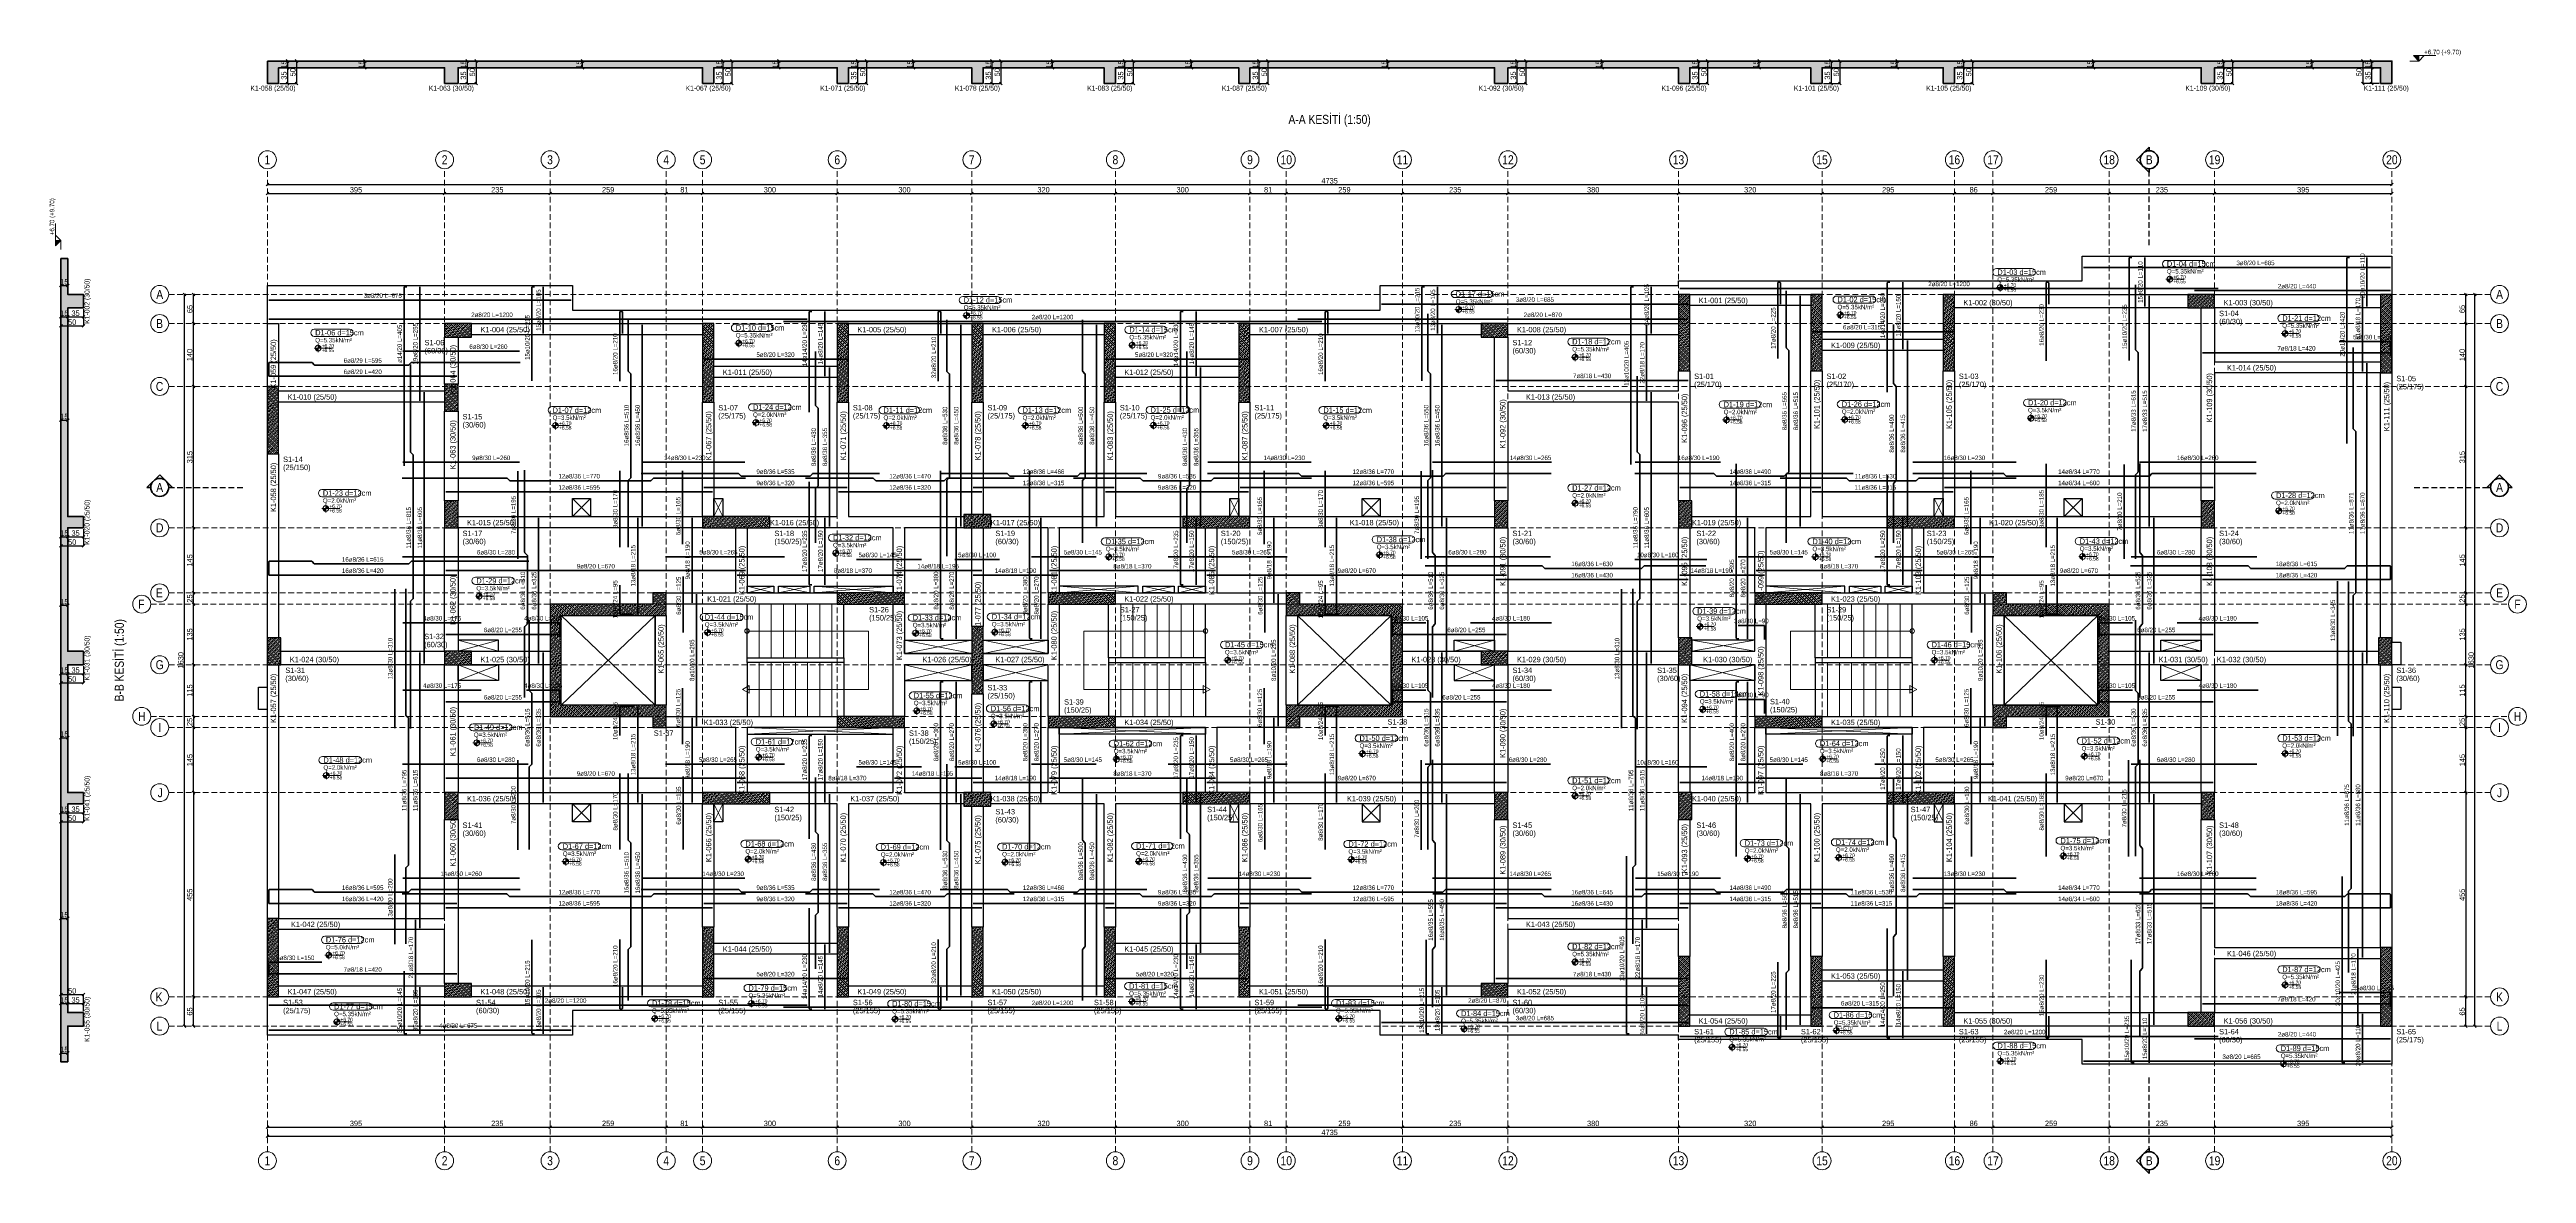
# Model space of a CAD drawing. Header units: millimetres. Extents: x 918 to 6439, y 631 to 3135.
import ezdxf
from ezdxf.enums import TextEntityAlignment as Align

# ---------------------------------------------------------------- set-up
doc = ezdxf.new("R2010")
doc.units = ezdxf.units.MM
doc.linetypes.add('DASHED', pattern=[19.05, 12.7, -6.35])
for name, color, linetype, lineweight in [('AKS BALONU (BEYKENT)', 7, 'Continuous', 20), ('AKS CIZGISI (BEYKENT)', 252, 'DASHED', 20), ('AKS OLCU (BEYKENT)', 200, 'Continuous', 20), ('AKS YAZISI (BEYKENT)', 3, 'Continuous', 20), ('CIZGI (BEYKENT)', 1, 'Continuous', 20), ('DONATI (BEYKENT)', 4, 'Continuous', 40), ('DONATI YAZISI (BEYKENT)', 3, 'Continuous', 20), ('DOSEME ISMI (BEYKENT)', 9, 'Continuous', 20), ('DOSEME PAFTA (BEYKENT)', 3, 'Continuous', 20), ('KALIP BOSLUK (BEYKENT)', 30, 'Continuous', 25), ('KAT SINIRI (BEYKENT)', 41, 'Continuous', 25), ('KESIT (BEYKENT)', 151, 'Continuous', 25), ('KESIT CIZGISI (BEYKENT)', 3, 'Continuous', 50), ('KESIT ISMI (BEYKENT)', 6, 'Continuous', 20), ('KIRIS (BEYKENT)', 2, 'Continuous', 30), ('KIRIS ISMI (BEYKENT)', 40, 'Continuous', 20), ('KOLON (BEYKENT)', 3, 'Continuous', 30), ('KOLON ISMI (BEYKENT)', 91, 'Continuous', 20), ('KOT CIZGISI (BEYKENT)', 7, 'Continuous', 20), ('KOT YAZI (BEYKENT)', 7, 'Continuous', 20), ('MERDIVEN (BEYKENT)', 5, 'Continuous', 20), ('MERDIVEN YAZI (BEYKENT)', 51, 'Continuous', 20), ('OLCU (BEYKENT)', 14, 'Continuous', 20), ('TARAMA (BEYKENT)', 252, 'Continuous', 20), ('YUK YAZISI (BEYKENT)', 140, 'Continuous', 20)]:
    doc.layers.add(name, color=color, linetype=linetype, lineweight=lineweight)
doc.styles.add('DONATI YAZISI (BEYKENT)', font='')
doc.styles.add('YAZI (BEYKENT)', font='')
doc.styles.get('DONATI YAZISI (BEYKENT)').set_extended_font_data('Bahnschrift Light Condensed')
doc.styles.get('YAZI (BEYKENT)').set_extended_font_data('Bahnschrift Light Condensed')
doc.dimstyles.new('AKS_OLCU', dxfattribs={"dimtxt": 12, "dimasz": 3, "dimexe": 0.18, "dimexo": 3, "dimgap": 2, "dimtad": 1, "dimdec": 0, "dimrnd": 0.5, "dimzin": 12, "dimdsep": 46, "dimtxsty": 'YAZI (BEYKENT)', "dimtsz": 3, "dimcen": 0.09, "dimclrt": 7, "dimadec": 0, "dimazin": 0, "dimtfac": 1, "dimtdec": 4, "dimtix": 1, "dimtmove": 0, "dimatfit": 3, "dimfxl": 1, "dimtolj": 1, "dimtzin": 0, "dimarcsym": 0})
doc.dimstyles.new('PLAN_OLCU', dxfattribs={"dimtxt": 12, "dimasz": 3, "dimexe": 0.18, "dimexo": 3, "dimgap": 2, "dimtad": 1, "dimdec": 0, "dimrnd": 0.5, "dimzin": 12, "dimdsep": 46, "dimtxsty": 'YAZI (BEYKENT)', "dimtsz": 3, "dimcen": 0.09, "dimclrt": 7, "dimadec": 0, "dimazin": 0, "dimtfac": 1, "dimtdec": 4, "dimtix": 1, "dimtmove": 0, "dimatfit": 3, "dimfxl": 1, "dimtolj": 1, "dimtzin": 0, "dimarcsym": 0})
pattern_1 = [(45, (-160760.9784, -10846.006), (-4.49012806, 4.49012806), []), (45, (-160756.488, -10846.006), (-4.49012806, 4.49012806), [3.175, -1.5875])]

# ---------------------------------------------------------------- blocks, each defined once
blk = doc.blocks.new('*D189')
at = {"layer": 'DEFPOINTS', "color": 0, "transparency": 16777216}
for p in [(944, 2559.6), (959, 2559.6), (959, 2539.6)]:
    blk.add_point(p, dxfattribs=at)
at = {"layer": 'OLCU (BEYKENT)', "color": 0, "lineweight": -2, "transparency": 16777216}
for p, q in [((941, 2536.6), (947, 2542.6)), ((944, 2556.6), (944, 2539.4)), ((944, 2539.6), (959, 2539.6)), ((956, 2536.6), (962, 2542.6)), ((959, 2556.6), (959, 2539.4))]:
    blk.add_line(p, q, dxfattribs=at)
at = {"layer": 'OLCU (BEYKENT)', "color": 7, "lineweight": 20, "transparency": 16777216, "insert": (951.5, 2547.6), "char_height": 12, "attachment_point": 5, "style": 'YAZI (BEYKENT)'}
blk.add_mtext('\\A1;15', dxfattribs=at)
blk = doc.blocks.new('*D190')
at = {"layer": 'DEFPOINTS', "color": 0, "transparency": 16777216}
for p in [(959, 2559.6), (994, 2559.6), (994, 2539.6)]:
    blk.add_point(p, dxfattribs=at)
at = {"layer": 'OLCU (BEYKENT)', "color": 0, "lineweight": -2, "transparency": 16777216}
for p, q in [((956, 2536.6), (962, 2542.6)), ((959, 2556.6), (959, 2539.4)), ((959, 2539.6), (994, 2539.6)), ((991, 2536.6), (997, 2542.6)), ((994, 2556.6), (994, 2539.4))]:
    blk.add_line(p, q, dxfattribs=at)
at = {"layer": 'OLCU (BEYKENT)', "color": 7, "lineweight": 20, "transparency": 16777216, "insert": (976.5, 2547.7), "char_height": 12, "attachment_point": 5, "style": 'YAZI (BEYKENT)'}
blk.add_mtext('\\A1;35', dxfattribs=at)
blk = doc.blocks.new('*D191')
at = {"layer": 'DEFPOINTS', "color": 0, "transparency": 16777216}
for p in [(944, 2559.6), (994, 2559.6), (994, 2519.6)]:
    blk.add_point(p, dxfattribs=at)
at = {"layer": 'OLCU (BEYKENT)', "color": 0, "lineweight": -2, "transparency": 16777216}
for p, q in [((944, 2556.6), (944, 2519.4)), ((994, 2556.6), (994, 2519.4)), ((941, 2516.6), (947, 2522.6)), ((944, 2519.6), (994, 2519.6)), ((991, 2516.6), (997, 2522.6))]:
    blk.add_line(p, q, dxfattribs=at)
at = {"layer": 'OLCU (BEYKENT)', "color": 7, "lineweight": 20, "transparency": 16777216, "insert": (969, 2527.7), "char_height": 12, "attachment_point": 5, "style": 'YAZI (BEYKENT)'}
blk.add_mtext('\\A1;50', dxfattribs=at)
blk = doc.blocks.new('*D192')
at = {"layer": 'DEFPOINTS', "color": 0, "transparency": 16777216}
for p in [(944, 2069.6), (959, 2069.6), (959, 2049.6)]:
    blk.add_point(p, dxfattribs=at)
at = {"layer": 'OLCU (BEYKENT)', "color": 0, "lineweight": -2, "transparency": 16777216}
for p, q in [((941, 2046.6), (947, 2052.6)), ((944, 2066.6), (944, 2049.4)), ((944, 2049.6), (959, 2049.6)), ((956, 2046.6), (962, 2052.6)), ((959, 2066.6), (959, 2049.4))]:
    blk.add_line(p, q, dxfattribs=at)
at = {"layer": 'OLCU (BEYKENT)', "color": 7, "lineweight": 20, "transparency": 16777216, "insert": (951.5, 2057.6), "char_height": 12, "attachment_point": 5, "style": 'YAZI (BEYKENT)'}
blk.add_mtext('\\A1;15', dxfattribs=at)
blk = doc.blocks.new('*D193')
at = {"layer": 'DEFPOINTS', "color": 0, "transparency": 16777216}
for p in [(959, 2069.6), (994, 2069.6), (994, 2049.6)]:
    blk.add_point(p, dxfattribs=at)
at = {"layer": 'OLCU (BEYKENT)', "color": 0, "lineweight": -2, "transparency": 16777216}
for p, q in [((956, 2046.6), (962, 2052.6)), ((959, 2066.6), (959, 2049.4)), ((959, 2049.6), (994, 2049.6)), ((991, 2046.6), (997, 2052.6)), ((994, 2066.6), (994, 2049.4))]:
    blk.add_line(p, q, dxfattribs=at)
at = {"layer": 'OLCU (BEYKENT)', "color": 7, "lineweight": 20, "transparency": 16777216, "insert": (976.5, 2057.7), "char_height": 12, "attachment_point": 5, "style": 'YAZI (BEYKENT)'}
blk.add_mtext('\\A1;35', dxfattribs=at)
blk = doc.blocks.new('*D194')
at = {"layer": 'DEFPOINTS', "color": 0, "transparency": 16777216}
for p in [(944, 2069.6), (994, 2069.6), (994, 2029.6)]:
    blk.add_point(p, dxfattribs=at)
at = {"layer": 'OLCU (BEYKENT)', "color": 0, "lineweight": -2, "transparency": 16777216}
for p, q in [((944, 2066.6), (944, 2029.4)), ((994, 2066.6), (994, 2029.4)), ((941, 2026.6), (947, 2032.6)), ((944, 2029.6), (994, 2029.6)), ((991, 2026.6), (997, 2032.6))]:
    blk.add_line(p, q, dxfattribs=at)
at = {"layer": 'OLCU (BEYKENT)', "color": 7, "lineweight": 20, "transparency": 16777216, "insert": (969, 2037.7), "char_height": 12, "attachment_point": 5, "style": 'YAZI (BEYKENT)'}
blk.add_mtext('\\A1;50', dxfattribs=at)
blk = doc.blocks.new('*D195')
at = {"layer": 'DEFPOINTS', "color": 0, "transparency": 16777216}
for p in [(944, 1764.6), (959, 1764.6), (959, 1744.6)]:
    blk.add_point(p, dxfattribs=at)
at = {"layer": 'OLCU (BEYKENT)', "color": 0, "lineweight": -2, "transparency": 16777216}
for p, q in [((941, 1741.6), (947, 1747.6)), ((944, 1761.6), (944, 1744.4)), ((944, 1744.6), (959, 1744.6)), ((956, 1741.6), (962, 1747.6)), ((959, 1761.6), (959, 1744.4))]:
    blk.add_line(p, q, dxfattribs=at)
at = {"layer": 'OLCU (BEYKENT)', "color": 7, "lineweight": 20, "transparency": 16777216, "insert": (951.5, 1752.6), "char_height": 12, "attachment_point": 5, "style": 'YAZI (BEYKENT)'}
blk.add_mtext('\\A1;15', dxfattribs=at)
blk = doc.blocks.new('*D196')
at = {"layer": 'DEFPOINTS', "color": 0, "transparency": 16777216}
for p in [(959, 1764.6), (994, 1764.6), (994, 1744.6)]:
    blk.add_point(p, dxfattribs=at)
at = {"layer": 'OLCU (BEYKENT)', "color": 0, "lineweight": -2, "transparency": 16777216}
for p, q in [((956, 1741.6), (962, 1747.6)), ((959, 1761.6), (959, 1744.4)), ((959, 1744.6), (994, 1744.6)), ((991, 1741.6), (997, 1747.6)), ((994, 1761.6), (994, 1744.4))]:
    blk.add_line(p, q, dxfattribs=at)
at = {"layer": 'OLCU (BEYKENT)', "color": 7, "lineweight": 20, "transparency": 16777216, "insert": (976.5, 1752.7), "char_height": 12, "attachment_point": 5, "style": 'YAZI (BEYKENT)'}
blk.add_mtext('\\A1;35', dxfattribs=at)
blk = doc.blocks.new('*D197')
at = {"layer": 'DEFPOINTS', "color": 0, "transparency": 16777216}
for p in [(944, 1764.6), (994, 1764.6), (994, 1724.6)]:
    blk.add_point(p, dxfattribs=at)
at = {"layer": 'OLCU (BEYKENT)', "color": 0, "lineweight": -2, "transparency": 16777216}
for p, q in [((941, 1721.6), (947, 1727.6)), ((944, 1761.6), (944, 1724.4)), ((944, 1724.6), (994, 1724.6)), ((991, 1721.6), (997, 1727.6)), ((994, 1761.6), (994, 1724.4))]:
    blk.add_line(p, q, dxfattribs=at)
at = {"layer": 'OLCU (BEYKENT)', "color": 7, "lineweight": 20, "transparency": 16777216, "insert": (969, 1732.7), "char_height": 12, "attachment_point": 5, "style": 'YAZI (BEYKENT)'}
blk.add_mtext('\\A1;50', dxfattribs=at)
blk = doc.blocks.new('*D198')
at = {"layer": 'DEFPOINTS', "color": 0, "transparency": 16777216}
for p in [(944, 1454.6), (959, 1454.6), (959, 1434.6)]:
    blk.add_point(p, dxfattribs=at)
at = {"layer": 'OLCU (BEYKENT)', "color": 0, "lineweight": -2, "transparency": 16777216}
for p, q in [((941, 1431.6), (947, 1437.6)), ((944, 1451.6), (944, 1434.4)), ((956, 1431.6), (962, 1437.6)), ((959, 1451.6), (959, 1434.4)), ((944, 1434.6), (959, 1434.6))]:
    blk.add_line(p, q, dxfattribs=at)
at = {"layer": 'OLCU (BEYKENT)', "color": 7, "lineweight": 20, "transparency": 16777216, "insert": (951.5, 1442.6), "char_height": 12, "attachment_point": 5, "style": 'YAZI (BEYKENT)'}
blk.add_mtext('\\A1;15', dxfattribs=at)
blk = doc.blocks.new('*D199')
at = {"layer": 'DEFPOINTS', "color": 0, "transparency": 16777216}
for p in [(959, 1454.6), (994, 1454.6), (994, 1434.6)]:
    blk.add_point(p, dxfattribs=at)
at = {"layer": 'OLCU (BEYKENT)', "color": 0, "lineweight": -2, "transparency": 16777216}
for p, q in [((956, 1431.6), (962, 1437.6)), ((959, 1451.6), (959, 1434.4)), ((991, 1431.6), (997, 1437.6)), ((994, 1451.6), (994, 1434.4)), ((959, 1434.6), (994, 1434.6))]:
    blk.add_line(p, q, dxfattribs=at)
at = {"layer": 'OLCU (BEYKENT)', "color": 7, "lineweight": 20, "transparency": 16777216, "insert": (976.5, 1442.7), "char_height": 12, "attachment_point": 5, "style": 'YAZI (BEYKENT)'}
blk.add_mtext('\\A1;35', dxfattribs=at)
blk = doc.blocks.new('*D200')
at = {"layer": 'DEFPOINTS', "color": 0, "transparency": 16777216}
for p in [(944, 1454.6), (994, 1454.6), (994, 1414.6)]:
    blk.add_point(p, dxfattribs=at)
at = {"layer": 'OLCU (BEYKENT)', "color": 0, "lineweight": -2, "transparency": 16777216}
for p, q in [((944, 1451.6), (944, 1414.4)), ((994, 1451.6), (994, 1414.4)), ((941, 1411.6), (947, 1417.6)), ((944, 1414.6), (994, 1414.6)), ((991, 1411.6), (997, 1417.6))]:
    blk.add_line(p, q, dxfattribs=at)
at = {"layer": 'OLCU (BEYKENT)', "color": 7, "lineweight": 20, "transparency": 16777216, "insert": (969, 1422.7), "char_height": 12, "attachment_point": 5, "style": 'YAZI (BEYKENT)'}
blk.add_mtext('\\A1;50', dxfattribs=at)
blk = doc.blocks.new('*D201')
at = {"layer": 'DEFPOINTS', "color": 0, "transparency": 16777216}
for p in [(959, 1009.6), (944, 989.6), (959, 989.6)]:
    blk.add_point(p, dxfattribs=at)
at = {"layer": 'OLCU (BEYKENT)', "color": 0, "lineweight": -2, "transparency": 16777216}
for p, q in [((941, 1006.6), (947, 1012.6)), ((944, 992.6), (944, 1009.7)), ((944, 1009.6), (959, 1009.6)), ((956, 1006.6), (962, 1012.6)), ((959, 992.6), (959, 1009.7))]:
    blk.add_line(p, q, dxfattribs=at)
at = {"layer": 'OLCU (BEYKENT)', "color": 7, "lineweight": 20, "transparency": 16777216, "insert": (951.5, 1017.6), "char_height": 12, "attachment_point": 5, "style": 'YAZI (BEYKENT)'}
blk.add_mtext('\\A1;15', dxfattribs=at)
blk = doc.blocks.new('*D202')
at = {"layer": 'DEFPOINTS', "color": 0, "transparency": 16777216}
for p in [(994, 1009.6), (959, 989.6), (994, 989.6)]:
    blk.add_point(p, dxfattribs=at)
at = {"layer": 'OLCU (BEYKENT)', "color": 0, "lineweight": -2, "transparency": 16777216}
for p, q in [((956, 1006.6), (962, 1012.6)), ((959, 992.6), (959, 1009.7)), ((959, 1009.6), (994, 1009.6)), ((991, 1006.6), (997, 1012.6)), ((994, 992.6), (994, 1009.7))]:
    blk.add_line(p, q, dxfattribs=at)
at = {"layer": 'OLCU (BEYKENT)', "color": 7, "lineweight": 20, "transparency": 16777216, "insert": (976.5, 1017.7), "char_height": 12, "attachment_point": 5, "style": 'YAZI (BEYKENT)'}
blk.add_mtext('\\A1;35', dxfattribs=at)
blk = doc.blocks.new('*D203')
at = {"layer": 'DEFPOINTS', "color": 0, "transparency": 16777216}
for p in [(994, 1029.6), (944, 989.6), (994, 989.6)]:
    blk.add_point(p, dxfattribs=at)
at = {"layer": 'OLCU (BEYKENT)', "color": 0, "lineweight": -2, "transparency": 16777216}
for p, q in [((941, 1026.6), (947, 1032.6)), ((944, 992.6), (944, 1029.7)), ((944, 1029.6), (994, 1029.6)), ((991, 1026.6), (997, 1032.6)), ((994, 992.6), (994, 1029.7))]:
    blk.add_line(p, q, dxfattribs=at)
at = {"layer": 'OLCU (BEYKENT)', "color": 7, "lineweight": 20, "transparency": 16777216, "insert": (969, 1037.7), "char_height": 12, "attachment_point": 5, "style": 'YAZI (BEYKENT)'}
blk.add_mtext('\\A1;50', dxfattribs=at)
blk = doc.blocks.new('*D204')
at = {"layer": 'DEFPOINTS', "color": 0, "transparency": 16777216}
for p in [(944, 2329.6), (959, 2329.6), (959, 2309.6)]:
    blk.add_point(p, dxfattribs=at)
at = {"layer": 'OLCU (BEYKENT)', "color": 0, "lineweight": -2, "transparency": 16777216}
for p, q in [((944, 2326.6), (944, 2309.4)), ((959, 2326.6), (959, 2309.4)), ((941, 2306.6), (947, 2312.6)), ((944, 2309.6), (959, 2309.6)), ((956, 2306.6), (962, 2312.6))]:
    blk.add_line(p, q, dxfattribs=at)
at = {"layer": 'OLCU (BEYKENT)', "color": 7, "lineweight": 20, "transparency": 16777216, "insert": (951.5, 2317.6), "char_height": 12, "attachment_point": 5, "style": 'YAZI (BEYKENT)'}
blk.add_mtext('\\A1;15', dxfattribs=at)
blk = doc.blocks.new('*D205')
at = {"layer": 'DEFPOINTS', "color": 0, "transparency": 16777216}
for p in [(944, 2629.6), (959, 2629.6), (959, 2609.6)]:
    blk.add_point(p, dxfattribs=at)
at = {"layer": 'OLCU (BEYKENT)', "color": 0, "lineweight": -2, "transparency": 16777216}
for p, q in [((941, 2606.6), (947, 2612.6)), ((944, 2626.6), (944, 2609.4)), ((944, 2609.6), (959, 2609.6)), ((956, 2606.6), (962, 2612.6)), ((959, 2626.6), (959, 2609.4))]:
    blk.add_line(p, q, dxfattribs=at)
at = {"layer": 'OLCU (BEYKENT)', "color": 7, "lineweight": 20, "transparency": 16777216, "insert": (951.5, 2617.6), "char_height": 12, "attachment_point": 5, "style": 'YAZI (BEYKENT)'}
blk.add_mtext('\\A1;15', dxfattribs=at)
blk = doc.blocks.new('*D206')
at = {"layer": 'DEFPOINTS', "color": 0, "transparency": 16777216}
for p in [(944, 1917.1), (959, 1917.1), (959, 1897.1)]:
    blk.add_point(p, dxfattribs=at)
at = {"layer": 'OLCU (BEYKENT)', "color": 0, "lineweight": -2, "transparency": 16777216}
for p, q in [((941, 1894.1), (947, 1900.1)), ((944, 1914.1), (944, 1896.9)), ((944, 1897.1), (959, 1897.1)), ((956, 1894.1), (962, 1900.1)), ((959, 1914.1), (959, 1896.9))]:
    blk.add_line(p, q, dxfattribs=at)
at = {"layer": 'OLCU (BEYKENT)', "color": 7, "lineweight": 20, "transparency": 16777216, "insert": (951.5, 1905.1), "char_height": 12, "attachment_point": 5, "style": 'YAZI (BEYKENT)'}
blk.add_mtext('\\A1;15', dxfattribs=at)
blk = doc.blocks.new('*D207')
at = {"layer": 'DEFPOINTS', "color": 0, "transparency": 16777216}
for p in [(944, 1622.1), (959, 1622.1), (959, 1602.1)]:
    blk.add_point(p, dxfattribs=at)
at = {"layer": 'OLCU (BEYKENT)', "color": 0, "lineweight": -2, "transparency": 16777216}
for p, q in [((941, 1599.1), (947, 1605.1)), ((944, 1619.1), (944, 1601.9)), ((944, 1602.1), (959, 1602.1)), ((956, 1599.1), (962, 1605.1)), ((959, 1619.1), (959, 1601.9))]:
    blk.add_line(p, q, dxfattribs=at)
at = {"layer": 'OLCU (BEYKENT)', "color": 7, "lineweight": 20, "transparency": 16777216, "insert": (951.5, 1610.1), "char_height": 12, "attachment_point": 5, "style": 'YAZI (BEYKENT)'}
blk.add_mtext('\\A1;15', dxfattribs=at)
blk = doc.blocks.new('*D208')
at = {"layer": 'DEFPOINTS', "color": 0, "transparency": 16777216}
for p in [(944, 1219.6), (959, 1219.6), (959, 1199.6)]:
    blk.add_point(p, dxfattribs=at)
at = {"layer": 'OLCU (BEYKENT)', "color": 0, "lineweight": -2, "transparency": 16777216}
for p, q in [((944, 1216.6), (944, 1199.4)), ((959, 1216.6), (959, 1199.4)), ((941, 1196.6), (947, 1202.6)), ((944, 1199.6), (959, 1199.6)), ((956, 1196.6), (962, 1202.6))]:
    blk.add_line(p, q, dxfattribs=at)
at = {"layer": 'OLCU (BEYKENT)', "color": 7, "lineweight": 20, "transparency": 16777216, "insert": (951.5, 1207.6), "char_height": 12, "attachment_point": 5, "style": 'YAZI (BEYKENT)'}
blk.add_mtext('\\A1;15', dxfattribs=at)
blk = doc.blocks.new('*D209')
at = {"layer": 'DEFPOINTS', "color": 0, "transparency": 16777216}
for p in [(944, 919.6), (959, 919.6), (959, 899.6)]:
    blk.add_point(p, dxfattribs=at)
at = {"layer": 'OLCU (BEYKENT)', "color": 0, "lineweight": -2, "transparency": 16777216}
for p, q in [((941, 896.6), (947, 902.6)), ((944, 916.6), (944, 899.4)), ((944, 899.6), (959, 899.6)), ((956, 896.6), (962, 902.6)), ((959, 916.6), (959, 899.4))]:
    blk.add_line(p, q, dxfattribs=at)
at = {"layer": 'OLCU (BEYKENT)', "color": 7, "lineweight": 20, "transparency": 16777216, "insert": (951.5, 907.6), "char_height": 12, "attachment_point": 5, "style": 'YAZI (BEYKENT)'}
blk.add_mtext('\\A1;15', dxfattribs=at)
blk = doc.blocks.new('*D210')
at = {"layer": 'AKS OLCU (BEYKENT)', "color": 0, "lineweight": -2, "transparency": 16777216}
for p, q in [((1401, 2831.6), (1407, 2837.6)), ((1404, 2837.6), (1404, 2834.7)), ((1404, 2834.6), (6139, 2834.6)), ((6136, 2831.6), (6142, 2837.6)), ((6139, 2837.6), (6139, 2834.7))]:
    blk.add_line(p, q, dxfattribs=at)
at = {"layer": 'DEFPOINTS', "color": 0, "transparency": 16777216}
for p in [(1404, 2834.6), (6139, 2834.6), (6139, 2834.6)]:
    blk.add_point(p, dxfattribs=at)
at = {"layer": 'AKS OLCU (BEYKENT)', "color": 7, "transparency": 16777216, "insert": (3771.5, 2842.7), "char_height": 12, "attachment_point": 5, "style": 'YAZI (BEYKENT)'}
blk.add_mtext('\\A1;4735', dxfattribs=at)
blk = doc.blocks.new('*D211')
at = {"layer": 'AKS OLCU (BEYKENT)', "color": 0, "lineweight": -2, "transparency": 16777216}
for p, q in [((1401, 2811.6), (1407, 2817.6)), ((1404, 2817.6), (1404, 2814.7)), ((1796, 2811.6), (1802, 2817.6)), ((1799, 2817.6), (1799, 2814.7)), ((1404, 2814.6), (1799, 2814.6))]:
    blk.add_line(p, q, dxfattribs=at)
at = {"layer": 'DEFPOINTS', "color": 0, "transparency": 16777216}
for p in [(1404, 2814.6), (1799, 2814.6), (1799, 2814.6)]:
    blk.add_point(p, dxfattribs=at)
at = {"layer": 'AKS OLCU (BEYKENT)', "color": 7, "transparency": 16777216, "insert": (1601.5, 2822.7), "char_height": 12, "attachment_point": 5, "style": 'YAZI (BEYKENT)'}
blk.add_mtext('\\A1;395', dxfattribs=at)
blk = doc.blocks.new('*D212')
at = {"layer": 'AKS OLCU (BEYKENT)', "color": 0, "lineweight": -2, "transparency": 16777216}
for p, q in [((1796, 2811.6), (1802, 2817.6)), ((1799, 2817.6), (1799, 2814.7)), ((2031, 2811.6), (2037, 2817.6)), ((2034, 2817.6), (2034, 2814.7)), ((1799, 2814.6), (2034, 2814.6))]:
    blk.add_line(p, q, dxfattribs=at)
at = {"layer": 'DEFPOINTS', "color": 0, "transparency": 16777216}
for p in [(1799, 2814.6), (2034, 2814.6), (2034, 2814.6)]:
    blk.add_point(p, dxfattribs=at)
at = {"layer": 'AKS OLCU (BEYKENT)', "color": 7, "transparency": 16777216, "insert": (1916.5, 2822.7), "char_height": 12, "attachment_point": 5, "style": 'YAZI (BEYKENT)'}
blk.add_mtext('\\A1;235', dxfattribs=at)
blk = doc.blocks.new('*D213')
at = {"layer": 'AKS OLCU (BEYKENT)', "color": 0, "lineweight": -2, "transparency": 16777216}
for p, q in [((2290, 2811.6), (2296, 2817.6)), ((2293, 2817.6), (2293, 2814.7)), ((2371, 2811.6), (2377, 2817.6)), ((2374, 2817.6), (2374, 2814.7)), ((2293, 2814.6), (2374, 2814.6))]:
    blk.add_line(p, q, dxfattribs=at)
at = {"layer": 'DEFPOINTS', "color": 0, "transparency": 16777216}
for p in [(2293, 2814.6), (2374, 2814.6), (2374, 2814.6)]:
    blk.add_point(p, dxfattribs=at)
at = {"layer": 'AKS OLCU (BEYKENT)', "color": 7, "transparency": 16777216, "insert": (2333.5, 2822.7), "char_height": 12, "attachment_point": 5, "style": 'YAZI (BEYKENT)'}
blk.add_mtext('\\A1;81', dxfattribs=at)
blk = doc.blocks.new('*D214')
at = {"layer": 'AKS OLCU (BEYKENT)', "color": 0, "lineweight": -2, "transparency": 16777216}
for p, q in [((2371, 2811.6), (2377, 2817.6)), ((2374, 2817.6), (2374, 2814.7)), ((2671, 2811.6), (2677, 2817.6)), ((2674, 2817.6), (2674, 2814.7)), ((2374, 2814.6), (2674, 2814.6))]:
    blk.add_line(p, q, dxfattribs=at)
at = {"layer": 'DEFPOINTS', "color": 0, "transparency": 16777216}
for p in [(2374, 2814.6), (2674, 2814.6), (2674, 2814.6)]:
    blk.add_point(p, dxfattribs=at)
at = {"layer": 'AKS OLCU (BEYKENT)', "color": 7, "transparency": 16777216, "insert": (2524, 2822.7), "char_height": 12, "attachment_point": 5, "style": 'YAZI (BEYKENT)'}
blk.add_mtext('\\A1;300', dxfattribs=at)
blk = doc.blocks.new('*D215')
at = {"layer": 'AKS OLCU (BEYKENT)', "color": 0, "lineweight": -2, "transparency": 16777216}
for p, q in [((2671, 2811.6), (2677, 2817.6)), ((2674, 2817.6), (2674, 2814.7)), ((2971, 2811.6), (2977, 2817.6)), ((2974, 2817.6), (2974, 2814.7)), ((2674, 2814.6), (2974, 2814.6))]:
    blk.add_line(p, q, dxfattribs=at)
at = {"layer": 'DEFPOINTS', "color": 0, "transparency": 16777216}
for p in [(2674, 2814.6), (2974, 2814.6), (2974, 2814.6)]:
    blk.add_point(p, dxfattribs=at)
at = {"layer": 'AKS OLCU (BEYKENT)', "color": 7, "transparency": 16777216, "insert": (2824, 2822.7), "char_height": 12, "attachment_point": 5, "style": 'YAZI (BEYKENT)'}
blk.add_mtext('\\A1;300', dxfattribs=at)
blk = doc.blocks.new('*D216')
at = {"layer": 'AKS OLCU (BEYKENT)', "color": 0, "lineweight": -2, "transparency": 16777216}
for p, q in [((2971, 2811.6), (2977, 2817.6)), ((2974, 2817.6), (2974, 2814.7)), ((3291, 2811.6), (3297, 2817.6)), ((3294, 2817.6), (3294, 2814.7)), ((2974, 2814.6), (3294, 2814.6))]:
    blk.add_line(p, q, dxfattribs=at)
at = {"layer": 'DEFPOINTS', "color": 0, "transparency": 16777216}
for p in [(2974, 2814.6), (3294, 2814.6), (3294, 2814.6)]:
    blk.add_point(p, dxfattribs=at)
at = {"layer": 'AKS OLCU (BEYKENT)', "color": 7, "transparency": 16777216, "insert": (3134, 2822.7), "char_height": 12, "attachment_point": 5, "style": 'YAZI (BEYKENT)'}
blk.add_mtext('\\A1;320', dxfattribs=at)
blk = doc.blocks.new('*D217')
at = {"layer": 'AKS OLCU (BEYKENT)', "color": 0, "lineweight": -2, "transparency": 16777216}
for p, q in [((3291, 2811.6), (3297, 2817.6)), ((3294, 2817.6), (3294, 2814.7)), ((3591, 2811.6), (3597, 2817.6)), ((3594, 2817.6), (3594, 2814.7)), ((3294, 2814.6), (3594, 2814.6))]:
    blk.add_line(p, q, dxfattribs=at)
at = {"layer": 'DEFPOINTS', "color": 0, "transparency": 16777216}
for p in [(3294, 2814.6), (3594, 2814.6), (3594, 2814.6)]:
    blk.add_point(p, dxfattribs=at)
at = {"layer": 'AKS OLCU (BEYKENT)', "color": 7, "transparency": 16777216, "insert": (3444, 2822.7), "char_height": 12, "attachment_point": 5, "style": 'YAZI (BEYKENT)'}
blk.add_mtext('\\A1;300', dxfattribs=at)
blk = doc.blocks.new('*D218')
at = {"layer": 'AKS OLCU (BEYKENT)', "color": 0, "lineweight": -2, "transparency": 16777216}
for p, q in [((3591, 2811.6), (3597, 2817.6)), ((3594, 2817.6), (3594, 2814.7)), ((3672, 2811.6), (3678, 2817.6)), ((3675, 2817.6), (3675, 2814.7)), ((3594, 2814.6), (3675, 2814.6))]:
    blk.add_line(p, q, dxfattribs=at)
at = {"layer": 'DEFPOINTS', "color": 0, "transparency": 16777216}
for p in [(3594, 2814.6), (3675, 2814.6), (3675, 2814.6)]:
    blk.add_point(p, dxfattribs=at)
at = {"layer": 'AKS OLCU (BEYKENT)', "color": 7, "transparency": 16777216, "insert": (3634.5, 2822.7), "char_height": 12, "attachment_point": 5, "style": 'YAZI (BEYKENT)'}
blk.add_mtext('\\A1;81', dxfattribs=at)
blk = doc.blocks.new('*D219')
at = {"layer": 'AKS OLCU (BEYKENT)', "color": 0, "lineweight": -2, "transparency": 16777216}
for p, q in [((3672, 2811.6), (3678, 2817.6)), ((3675, 2817.6), (3675, 2814.7)), ((3931, 2811.6), (3937, 2817.6)), ((3934, 2817.6), (3934, 2814.7)), ((3675, 2814.6), (3934, 2814.6))]:
    blk.add_line(p, q, dxfattribs=at)
at = {"layer": 'DEFPOINTS', "color": 0, "transparency": 16777216}
for p in [(3675, 2814.6), (3934, 2814.6), (3934, 2814.6)]:
    blk.add_point(p, dxfattribs=at)
at = {"layer": 'AKS OLCU (BEYKENT)', "color": 7, "transparency": 16777216, "insert": (3804.5, 2822.7), "char_height": 12, "attachment_point": 5, "style": 'YAZI (BEYKENT)'}
blk.add_mtext('\\A1;259', dxfattribs=at)
blk = doc.blocks.new('*D220')
at = {"layer": 'AKS OLCU (BEYKENT)', "color": 0, "lineweight": -2, "transparency": 16777216}
for p, q in [((4166, 2811.6), (4172, 2817.6)), ((4169, 2817.6), (4169, 2814.7)), ((4546, 2811.6), (4552, 2817.6)), ((4549, 2817.6), (4549, 2814.7)), ((4169, 2814.6), (4549, 2814.6))]:
    blk.add_line(p, q, dxfattribs=at)
at = {"layer": 'DEFPOINTS', "color": 0, "transparency": 16777216}
for p in [(4169, 2814.6), (4549, 2814.6), (4549, 2814.6)]:
    blk.add_point(p, dxfattribs=at)
at = {"layer": 'AKS OLCU (BEYKENT)', "color": 7, "transparency": 16777216, "insert": (4359, 2822.7), "char_height": 12, "attachment_point": 5, "style": 'YAZI (BEYKENT)'}
blk.add_mtext('\\A1;380', dxfattribs=at)
blk = doc.blocks.new('*D221')
at = {"layer": 'AKS OLCU (BEYKENT)', "color": 0, "lineweight": -2, "transparency": 16777216}
for p, q in [((4546, 2811.6), (4552, 2817.6)), ((4549, 2817.6), (4549, 2814.7)), ((4866, 2811.6), (4872, 2817.6)), ((4869, 2817.6), (4869, 2814.7)), ((4549, 2814.6), (4869, 2814.6))]:
    blk.add_line(p, q, dxfattribs=at)
at = {"layer": 'DEFPOINTS', "color": 0, "transparency": 16777216}
for p in [(4549, 2814.6), (4869, 2814.6), (4869, 2814.6)]:
    blk.add_point(p, dxfattribs=at)
at = {"layer": 'AKS OLCU (BEYKENT)', "color": 7, "transparency": 16777216, "insert": (4709, 2822.7), "char_height": 12, "attachment_point": 5, "style": 'YAZI (BEYKENT)'}
blk.add_mtext('\\A1;320', dxfattribs=at)
blk = doc.blocks.new('*D222')
at = {"layer": 'AKS OLCU (BEYKENT)', "color": 0, "lineweight": -2, "transparency": 16777216}
for p, q in [((4866, 2811.6), (4872, 2817.6)), ((4869, 2817.6), (4869, 2814.7)), ((5161, 2811.6), (5167, 2817.6)), ((5164, 2817.6), (5164, 2814.7)), ((4869, 2814.6), (5164, 2814.6))]:
    blk.add_line(p, q, dxfattribs=at)
at = {"layer": 'DEFPOINTS', "color": 0, "transparency": 16777216}
for p in [(4869, 2814.6), (5164, 2814.6), (5164, 2814.6)]:
    blk.add_point(p, dxfattribs=at)
at = {"layer": 'AKS OLCU (BEYKENT)', "color": 7, "transparency": 16777216, "insert": (5016.5, 2822.7), "char_height": 12, "attachment_point": 5, "style": 'YAZI (BEYKENT)'}
blk.add_mtext('\\A1;295', dxfattribs=at)
blk = doc.blocks.new('*D223')
at = {"layer": 'AKS OLCU (BEYKENT)', "color": 0, "lineweight": -2, "transparency": 16777216}
for p, q in [((5161, 2811.6), (5167, 2817.6)), ((5164, 2817.6), (5164, 2814.7)), ((5247, 2811.6), (5253, 2817.6)), ((5250, 2817.6), (5250, 2814.7)), ((5164, 2814.6), (5250, 2814.6))]:
    blk.add_line(p, q, dxfattribs=at)
at = {"layer": 'DEFPOINTS', "color": 0, "transparency": 16777216}
for p in [(5164, 2814.6), (5250, 2814.6), (5250, 2814.6)]:
    blk.add_point(p, dxfattribs=at)
at = {"layer": 'AKS OLCU (BEYKENT)', "color": 7, "transparency": 16777216, "insert": (5207, 2822.7), "char_height": 12, "attachment_point": 5, "style": 'YAZI (BEYKENT)'}
blk.add_mtext('\\A1;86', dxfattribs=at)
blk = doc.blocks.new('*D224')
at = {"layer": 'AKS OLCU (BEYKENT)', "color": 0, "lineweight": -2, "transparency": 16777216}
for p, q in [((5247, 2811.6), (5253, 2817.6)), ((5250, 2817.6), (5250, 2814.7)), ((5506, 2811.6), (5512, 2817.6)), ((5509, 2817.6), (5509, 2814.7)), ((5250, 2814.6), (5509, 2814.6))]:
    blk.add_line(p, q, dxfattribs=at)
at = {"layer": 'DEFPOINTS', "color": 0, "transparency": 16777216}
for p in [(5250, 2814.6), (5509, 2814.6), (5509, 2814.6)]:
    blk.add_point(p, dxfattribs=at)
at = {"layer": 'AKS OLCU (BEYKENT)', "color": 7, "transparency": 16777216, "insert": (5379.5, 2822.7), "char_height": 12, "attachment_point": 5, "style": 'YAZI (BEYKENT)'}
blk.add_mtext('\\A1;259', dxfattribs=at)
blk = doc.blocks.new('*D225')
at = {"layer": 'AKS OLCU (BEYKENT)', "color": 0, "lineweight": -2, "transparency": 16777216}
for p, q in [((5741, 2811.6), (5747, 2817.6)), ((5744, 2817.6), (5744, 2814.7)), ((6136, 2811.6), (6142, 2817.6)), ((6139, 2817.6), (6139, 2814.7)), ((5744, 2814.6), (6139, 2814.6))]:
    blk.add_line(p, q, dxfattribs=at)
at = {"layer": 'DEFPOINTS', "color": 0, "transparency": 16777216}
for p in [(5744, 2814.6), (6139, 2814.6), (6139, 2814.6)]:
    blk.add_point(p, dxfattribs=at)
at = {"layer": 'AKS OLCU (BEYKENT)', "color": 7, "transparency": 16777216, "insert": (5941.5, 2822.7), "char_height": 12, "attachment_point": 5, "style": 'YAZI (BEYKENT)'}
blk.add_mtext('\\A1;395', dxfattribs=at)
blk = doc.blocks.new('*D226')
at = {"layer": 'AKS OLCU (BEYKENT)', "color": 0, "lineweight": -2, "transparency": 16777216}
for p, q in [((6327, 2586.6), (6321, 2592.6)), ((6324, 959.6), (6324, 2589.6)), ((6327, 2589.6), (6324.2, 2589.6)), ((6327, 956.6), (6321, 962.6)), ((6327, 959.6), (6324.2, 959.6))]:
    blk.add_line(p, q, dxfattribs=at)
at = {"layer": 'DEFPOINTS', "color": 0, "transparency": 16777216}
for p in [(6324, 2589.6), (6324, 2589.6), (6324, 959.6)]:
    blk.add_point(p, dxfattribs=at)
at = {"layer": 'AKS OLCU (BEYKENT)', "color": 7, "transparency": 16777216, "insert": (6315.9, 1774.6), "char_height": 12, "attachment_point": 5, "rotation": 90, "style": 'YAZI (BEYKENT)'}
blk.add_mtext('\\A1;1630', dxfattribs=at)
blk = doc.blocks.new('*D227')
at = {"layer": 'AKS OLCU (BEYKENT)', "color": 0, "lineweight": -2, "transparency": 16777216}
for p, q in [((6307, 1021.6), (6301, 1027.6)), ((6304, 959.6), (6304, 1024.6)), ((6307, 1024.6), (6304.2, 1024.6)), ((6307, 956.6), (6301, 962.6)), ((6307, 959.6), (6304.2, 959.6))]:
    blk.add_line(p, q, dxfattribs=at)
at = {"layer": 'DEFPOINTS', "color": 0, "transparency": 16777216}
for p in [(6304, 1024.6), (6304, 1024.6), (6304, 959.6)]:
    blk.add_point(p, dxfattribs=at)
at = {"layer": 'AKS OLCU (BEYKENT)', "color": 7, "transparency": 16777216, "insert": (6295.9, 992.1), "char_height": 12, "attachment_point": 5, "rotation": 90, "style": 'YAZI (BEYKENT)'}
blk.add_mtext('\\A1;65', dxfattribs=at)
blk = doc.blocks.new('*D228')
at = {"layer": 'AKS OLCU (BEYKENT)', "color": 0, "lineweight": -2, "transparency": 16777216}
for p, q in [((6307, 1621.6), (6301, 1627.6)), ((6304, 1479.6), (6304, 1624.6)), ((6307, 1624.6), (6304.2, 1624.6)), ((6307, 1476.6), (6301, 1482.6)), ((6307, 1479.6), (6304.2, 1479.6))]:
    blk.add_line(p, q, dxfattribs=at)
at = {"layer": 'DEFPOINTS', "color": 0, "transparency": 16777216}
for p in [(6304, 1624.6), (6304, 1624.6), (6304, 1479.6)]:
    blk.add_point(p, dxfattribs=at)
at = {"layer": 'AKS OLCU (BEYKENT)', "color": 7, "transparency": 16777216, "insert": (6295.9, 1552.1), "char_height": 12, "attachment_point": 5, "rotation": 90, "style": 'YAZI (BEYKENT)'}
blk.add_mtext('\\A1;145', dxfattribs=at)
blk = doc.blocks.new('*D229')
at = {"layer": 'AKS OLCU (BEYKENT)', "color": 0, "lineweight": -2, "transparency": 16777216}
for p, q in [((6307, 1761.6), (6301, 1767.6)), ((6304, 1649.6), (6304, 1764.6)), ((6307, 1764.6), (6304.2, 1764.6)), ((6307, 1646.6), (6301, 1652.6)), ((6307, 1649.6), (6304.2, 1649.6))]:
    blk.add_line(p, q, dxfattribs=at)
at = {"layer": 'DEFPOINTS', "color": 0, "transparency": 16777216}
for p in [(6304, 1764.6), (6304, 1764.6), (6304, 1649.6)]:
    blk.add_point(p, dxfattribs=at)
at = {"layer": 'AKS OLCU (BEYKENT)', "color": 7, "transparency": 16777216, "insert": (6295.9, 1707.1), "char_height": 12, "attachment_point": 5, "rotation": 90, "style": 'YAZI (BEYKENT)'}
blk.add_mtext('\\A1;115', dxfattribs=at)
blk = doc.blocks.new('*D230')
at = {"layer": 'AKS OLCU (BEYKENT)', "color": 0, "lineweight": -2, "transparency": 16777216}
for p, q in [((6307, 1896.6), (6301, 1902.6)), ((6304, 1764.6), (6304, 1899.6)), ((6307, 1899.6), (6304.2, 1899.6)), ((6307, 1761.6), (6301, 1767.6)), ((6307, 1764.6), (6304.2, 1764.6))]:
    blk.add_line(p, q, dxfattribs=at)
at = {"layer": 'DEFPOINTS', "color": 0, "transparency": 16777216}
for p in [(6304, 1899.6), (6304, 1899.6), (6304, 1764.6)]:
    blk.add_point(p, dxfattribs=at)
at = {"layer": 'AKS OLCU (BEYKENT)', "color": 7, "transparency": 16777216, "insert": (6295.9, 1832.1), "char_height": 12, "attachment_point": 5, "rotation": 90, "style": 'YAZI (BEYKENT)'}
blk.add_mtext('\\A1;135', dxfattribs=at)
blk = doc.blocks.new('*D231')
at = {"layer": 'AKS OLCU (BEYKENT)', "color": 0, "lineweight": -2, "transparency": 16777216}
for p, q in [((6307, 2066.6), (6301, 2072.6)), ((6304, 1924.6), (6304, 2069.6)), ((6307, 2069.6), (6304.2, 2069.6)), ((6307, 1921.6), (6301, 1927.6)), ((6307, 1924.6), (6304.2, 1924.6))]:
    blk.add_line(p, q, dxfattribs=at)
at = {"layer": 'DEFPOINTS', "color": 0, "transparency": 16777216}
for p in [(6304, 2069.6), (6304, 2069.6), (6304, 1924.6)]:
    blk.add_point(p, dxfattribs=at)
at = {"layer": 'AKS OLCU (BEYKENT)', "color": 7, "transparency": 16777216, "insert": (6295.9, 1997.1), "char_height": 12, "attachment_point": 5, "rotation": 90, "style": 'YAZI (BEYKENT)'}
blk.add_mtext('\\A1;145', dxfattribs=at)
blk = doc.blocks.new('*D232')
at = {"layer": 'AKS OLCU (BEYKENT)', "color": 0, "lineweight": -2, "transparency": 16777216}
for p, q in [((6307, 2381.6), (6301, 2387.6)), ((6304, 2069.6), (6304, 2384.6)), ((6307, 2384.6), (6304.2, 2384.6)), ((6307, 2066.6), (6301, 2072.6)), ((6307, 2069.6), (6304.2, 2069.6))]:
    blk.add_line(p, q, dxfattribs=at)
at = {"layer": 'DEFPOINTS', "color": 0, "transparency": 16777216}
for p in [(6304, 2384.6), (6304, 2384.6), (6304, 2069.6)]:
    blk.add_point(p, dxfattribs=at)
at = {"layer": 'AKS OLCU (BEYKENT)', "color": 7, "transparency": 16777216, "insert": (6295.9, 2227.1), "char_height": 12, "attachment_point": 5, "rotation": 90, "style": 'YAZI (BEYKENT)'}
blk.add_mtext('\\A1;315', dxfattribs=at)
blk = doc.blocks.new('*D233')
at = {"layer": 'AKS OLCU (BEYKENT)', "color": 0, "lineweight": -2, "transparency": 16777216}
for p, q in [((6307, 2521.6), (6301, 2527.6)), ((6304, 2384.6), (6304, 2524.6)), ((6307, 2524.6), (6304.2, 2524.6)), ((6307, 2381.6), (6301, 2387.6)), ((6307, 2384.6), (6304.2, 2384.6))]:
    blk.add_line(p, q, dxfattribs=at)
at = {"layer": 'DEFPOINTS', "color": 0, "transparency": 16777216}
for p in [(6304, 2524.6), (6304, 2524.6), (6304, 2384.6)]:
    blk.add_point(p, dxfattribs=at)
at = {"layer": 'AKS OLCU (BEYKENT)', "color": 7, "transparency": 16777216, "insert": (6295.9, 2454.6), "char_height": 12, "attachment_point": 5, "rotation": 90, "style": 'YAZI (BEYKENT)'}
blk.add_mtext('\\A1;140', dxfattribs=at)
blk = doc.blocks.new('*D234')
at = {"layer": 'AKS OLCU (BEYKENT)', "color": 0, "lineweight": -2, "transparency": 16777216}
for p, q in [((6307, 2586.6), (6301, 2592.6)), ((6304, 2524.6), (6304, 2589.6)), ((6307, 2589.6), (6304.2, 2589.6)), ((6307, 2521.6), (6301, 2527.6)), ((6307, 2524.6), (6304.2, 2524.6))]:
    blk.add_line(p, q, dxfattribs=at)
at = {"layer": 'DEFPOINTS', "color": 0, "transparency": 16777216}
for p in [(6304, 2589.6), (6304, 2589.6), (6304, 2524.6)]:
    blk.add_point(p, dxfattribs=at)
at = {"layer": 'AKS OLCU (BEYKENT)', "color": 7, "transparency": 16777216, "insert": (6295.9, 2557.1), "char_height": 12, "attachment_point": 5, "rotation": 90, "style": 'YAZI (BEYKENT)'}
blk.add_mtext('\\A1;65', dxfattribs=at)
blk = doc.blocks.new('*D235')
at = {"layer": 'AKS OLCU (BEYKENT)', "color": 0, "lineweight": -2, "transparency": 16777216}
for p, q in [((2031, 2811.6), (2037, 2817.6)), ((2034, 2817.6), (2034, 2814.7)), ((2290, 2811.6), (2296, 2817.6)), ((2293, 2817.6), (2293, 2814.7)), ((2034, 2814.6), (2293, 2814.6))]:
    blk.add_line(p, q, dxfattribs=at)
at = {"layer": 'DEFPOINTS', "color": 0, "transparency": 16777216}
for p in [(2034, 2814.6), (2293, 2814.6), (2293, 2814.6)]:
    blk.add_point(p, dxfattribs=at)
at = {"layer": 'AKS OLCU (BEYKENT)', "color": 7, "transparency": 16777216, "insert": (2163.5, 2822.7), "char_height": 12, "attachment_point": 5, "style": 'YAZI (BEYKENT)'}
blk.add_mtext('\\A1;259', dxfattribs=at)
blk = doc.blocks.new('*D236')
at = {"layer": 'AKS OLCU (BEYKENT)', "color": 0, "lineweight": -2, "transparency": 16777216}
for p, q in [((3931, 2811.6), (3937, 2817.6)), ((3934, 2817.6), (3934, 2814.7)), ((4166, 2811.6), (4172, 2817.6)), ((4169, 2817.6), (4169, 2814.7)), ((3934, 2814.6), (4169, 2814.6))]:
    blk.add_line(p, q, dxfattribs=at)
at = {"layer": 'DEFPOINTS', "color": 0, "transparency": 16777216}
for p in [(3934, 2814.6), (4169, 2814.6), (4169, 2814.6)]:
    blk.add_point(p, dxfattribs=at)
at = {"layer": 'AKS OLCU (BEYKENT)', "color": 7, "transparency": 16777216, "insert": (4051.5, 2822.7), "char_height": 12, "attachment_point": 5, "style": 'YAZI (BEYKENT)'}
blk.add_mtext('\\A1;235', dxfattribs=at)
blk = doc.blocks.new('*D237')
at = {"layer": 'AKS OLCU (BEYKENT)', "color": 0, "lineweight": -2, "transparency": 16777216}
for p, q in [((5506, 2811.6), (5512, 2817.6)), ((5509, 2817.6), (5509, 2814.7)), ((5741, 2811.6), (5747, 2817.6)), ((5744, 2817.6), (5744, 2814.7)), ((5509, 2814.6), (5744, 2814.6))]:
    blk.add_line(p, q, dxfattribs=at)
at = {"layer": 'DEFPOINTS', "color": 0, "transparency": 16777216}
for p in [(5509, 2814.6), (5744, 2814.6), (5744, 2814.6)]:
    blk.add_point(p, dxfattribs=at)
at = {"layer": 'AKS OLCU (BEYKENT)', "color": 7, "transparency": 16777216, "insert": (5626.5, 2822.7), "char_height": 12, "attachment_point": 5, "style": 'YAZI (BEYKENT)'}
blk.add_mtext('\\A1;235', dxfattribs=at)
blk = doc.blocks.new('*D238')
at = {"layer": 'AKS OLCU (BEYKENT)', "color": 0, "lineweight": -2, "transparency": 16777216}
for p, q in [((6307, 1921.6), (6301, 1927.6)), ((6307, 1896.6), (6301, 1902.6)), ((6301.2, 1924.6), (6303.8, 1924.6)), ((6304, 1899.6), (6304, 1924.6)), ((6307, 1899.6), (6304.2, 1899.6))]:
    blk.add_line(p, q, dxfattribs=at)
at = {"layer": 'DEFPOINTS', "color": 0, "transparency": 16777216}
for p in [(6304, 1924.6), (6304, 1899.6), (6304.2, 1924.6)]:
    blk.add_point(p, dxfattribs=at)
at = {"layer": 'AKS OLCU (BEYKENT)', "color": 7, "transparency": 16777216, "insert": (6295.9, 1912.1), "char_height": 12, "attachment_point": 5, "rotation": 90, "style": 'YAZI (BEYKENT)'}
blk.add_mtext('\\A1;25', dxfattribs=at)
blk = doc.blocks.new('*D239')
at = {"layer": 'AKS OLCU (BEYKENT)', "color": 0, "lineweight": -2, "transparency": 16777216}
for p, q in [((6307, 1646.6), (6301, 1652.6)), ((6307, 1621.6), (6301, 1627.6)), ((6301.2, 1624.6), (6303.8, 1624.6)), ((6304, 1649.6), (6304, 1624.6)), ((6307, 1649.6), (6304.2, 1649.6))]:
    blk.add_line(p, q, dxfattribs=at)
at = {"layer": 'DEFPOINTS', "color": 0, "transparency": 16777216}
for p in [(6304, 1649.6), (6304, 1624.6), (6304.2, 1624.6)]:
    blk.add_point(p, dxfattribs=at)
at = {"layer": 'AKS OLCU (BEYKENT)', "color": 7, "transparency": 16777216, "insert": (6295.9, 1637.1), "char_height": 12, "attachment_point": 5, "rotation": 90, "style": 'YAZI (BEYKENT)'}
blk.add_mtext('\\A1;25', dxfattribs=at)
blk = doc.blocks.new('*D240')
at = {"layer": 'AKS OLCU (BEYKENT)', "color": 0, "lineweight": -2, "transparency": 16777216}
for p, q in [((6307, 1476.6), (6301, 1482.6)), ((6304, 1479.6), (6304, 1024.6)), ((6307, 1479.6), (6304.2, 1479.6)), ((6307, 1021.6), (6301, 1027.6)), ((6307, 1024.6), (6304.2, 1024.6))]:
    blk.add_line(p, q, dxfattribs=at)
at = {"layer": 'DEFPOINTS', "color": 0, "transparency": 16777216}
for p in [(6304, 1479.6), (6304, 1024.6), (6304, 1024.6)]:
    blk.add_point(p, dxfattribs=at)
at = {"layer": 'AKS OLCU (BEYKENT)', "color": 7, "transparency": 16777216, "insert": (6295.9, 1252.1), "char_height": 12, "attachment_point": 5, "rotation": 90, "style": 'YAZI (BEYKENT)'}
blk.add_mtext('\\A1;455', dxfattribs=at)
blk = doc.blocks.new('*D241')
at = {"layer": 'AKS OLCU (BEYKENT)', "color": 0, "lineweight": -2, "transparency": 16777216}
for p, q in [((1222, 2586.6), (1216, 2592.6)), ((1219, 959.6), (1219, 2589.6)), ((1222, 2589.6), (1219.2, 2589.6)), ((1222, 956.6), (1216, 962.6)), ((1222, 959.6), (1219.2, 959.6))]:
    blk.add_line(p, q, dxfattribs=at)
at = {"layer": 'DEFPOINTS', "color": 0, "transparency": 16777216}
for p in [(1219, 2589.6), (1219, 2589.6), (1219, 959.6)]:
    blk.add_point(p, dxfattribs=at)
at = {"layer": 'AKS OLCU (BEYKENT)', "color": 7, "transparency": 16777216, "insert": (1210.9, 1774.6), "char_height": 12, "attachment_point": 5, "rotation": 90, "style": 'YAZI (BEYKENT)'}
blk.add_mtext('\\A1;1630', dxfattribs=at)
blk = doc.blocks.new('*D242')
at = {"layer": 'AKS OLCU (BEYKENT)', "color": 0, "lineweight": -2, "transparency": 16777216}
for p, q in [((1242, 1021.6), (1236, 1027.6)), ((1239, 959.6), (1239, 1024.6)), ((1242, 1024.6), (1239.2, 1024.6)), ((1242, 956.6), (1236, 962.6)), ((1242, 959.6), (1239.2, 959.6))]:
    blk.add_line(p, q, dxfattribs=at)
at = {"layer": 'DEFPOINTS', "color": 0, "transparency": 16777216}
for p in [(1239, 1024.6), (1239, 1024.6), (1239, 959.6)]:
    blk.add_point(p, dxfattribs=at)
at = {"layer": 'AKS OLCU (BEYKENT)', "color": 7, "transparency": 16777216, "insert": (1230.9, 992.1), "char_height": 12, "attachment_point": 5, "rotation": 90, "style": 'YAZI (BEYKENT)'}
blk.add_mtext('\\A1;65', dxfattribs=at)
blk = doc.blocks.new('*D243')
at = {"layer": 'AKS OLCU (BEYKENT)', "color": 0, "lineweight": -2, "transparency": 16777216}
for p, q in [((1242, 1621.6), (1236, 1627.6)), ((1239, 1479.6), (1239, 1624.6)), ((1242, 1624.6), (1239.2, 1624.6)), ((1242, 1476.6), (1236, 1482.6)), ((1242, 1479.6), (1239.2, 1479.6))]:
    blk.add_line(p, q, dxfattribs=at)
at = {"layer": 'DEFPOINTS', "color": 0, "transparency": 16777216}
for p in [(1239, 1624.6), (1239, 1624.6), (1239, 1479.6)]:
    blk.add_point(p, dxfattribs=at)
at = {"layer": 'AKS OLCU (BEYKENT)', "color": 7, "transparency": 16777216, "insert": (1230.9, 1552.1), "char_height": 12, "attachment_point": 5, "rotation": 90, "style": 'YAZI (BEYKENT)'}
blk.add_mtext('\\A1;145', dxfattribs=at)
blk = doc.blocks.new('*D244')
at = {"layer": 'AKS OLCU (BEYKENT)', "color": 0, "lineweight": -2, "transparency": 16777216}
for p, q in [((1242, 1761.6), (1236, 1767.6)), ((1239, 1649.6), (1239, 1764.6)), ((1242, 1764.6), (1239.2, 1764.6)), ((1242, 1646.6), (1236, 1652.6)), ((1242, 1649.6), (1239.2, 1649.6))]:
    blk.add_line(p, q, dxfattribs=at)
at = {"layer": 'DEFPOINTS', "color": 0, "transparency": 16777216}
for p in [(1239, 1764.6), (1239, 1764.6), (1239, 1649.6)]:
    blk.add_point(p, dxfattribs=at)
at = {"layer": 'AKS OLCU (BEYKENT)', "color": 7, "transparency": 16777216, "insert": (1230.9, 1707.1), "char_height": 12, "attachment_point": 5, "rotation": 90, "style": 'YAZI (BEYKENT)'}
blk.add_mtext('\\A1;115', dxfattribs=at)
blk = doc.blocks.new('*D245')
at = {"layer": 'AKS OLCU (BEYKENT)', "color": 0, "lineweight": -2, "transparency": 16777216}
for p, q in [((1242, 1896.6), (1236, 1902.6)), ((1239, 1764.6), (1239, 1899.6)), ((1242, 1899.6), (1239.2, 1899.6)), ((1242, 1761.6), (1236, 1767.6)), ((1242, 1764.6), (1239.2, 1764.6))]:
    blk.add_line(p, q, dxfattribs=at)
at = {"layer": 'DEFPOINTS', "color": 0, "transparency": 16777216}
for p in [(1239, 1899.6), (1239, 1899.6), (1239, 1764.6)]:
    blk.add_point(p, dxfattribs=at)
at = {"layer": 'AKS OLCU (BEYKENT)', "color": 7, "transparency": 16777216, "insert": (1230.9, 1832.1), "char_height": 12, "attachment_point": 5, "rotation": 90, "style": 'YAZI (BEYKENT)'}
blk.add_mtext('\\A1;135', dxfattribs=at)
blk = doc.blocks.new('*D246')
at = {"layer": 'AKS OLCU (BEYKENT)', "color": 0, "lineweight": -2, "transparency": 16777216}
for p, q in [((1242, 2066.6), (1236, 2072.6)), ((1239, 1924.6), (1239, 2069.6)), ((1242, 2069.6), (1239.2, 2069.6)), ((1242, 1921.6), (1236, 1927.6)), ((1242, 1924.6), (1239.2, 1924.6))]:
    blk.add_line(p, q, dxfattribs=at)
at = {"layer": 'DEFPOINTS', "color": 0, "transparency": 16777216}
for p in [(1239, 2069.6), (1239, 2069.6), (1239, 1924.6)]:
    blk.add_point(p, dxfattribs=at)
at = {"layer": 'AKS OLCU (BEYKENT)', "color": 7, "transparency": 16777216, "insert": (1230.9, 1997.1), "char_height": 12, "attachment_point": 5, "rotation": 90, "style": 'YAZI (BEYKENT)'}
blk.add_mtext('\\A1;145', dxfattribs=at)
blk = doc.blocks.new('*D247')
at = {"layer": 'AKS OLCU (BEYKENT)', "color": 0, "lineweight": -2, "transparency": 16777216}
for p, q in [((1242, 2381.6), (1236, 2387.6)), ((1239, 2069.6), (1239, 2384.6)), ((1242, 2384.6), (1239.2, 2384.6)), ((1242, 2066.6), (1236, 2072.6)), ((1242, 2069.6), (1239.2, 2069.6))]:
    blk.add_line(p, q, dxfattribs=at)
at = {"layer": 'DEFPOINTS', "color": 0, "transparency": 16777216}
for p in [(1239, 2384.6), (1239, 2384.6), (1239, 2069.6)]:
    blk.add_point(p, dxfattribs=at)
at = {"layer": 'AKS OLCU (BEYKENT)', "color": 7, "transparency": 16777216, "insert": (1230.9, 2227.1), "char_height": 12, "attachment_point": 5, "rotation": 90, "style": 'YAZI (BEYKENT)'}
blk.add_mtext('\\A1;315', dxfattribs=at)
blk = doc.blocks.new('*D248')
at = {"layer": 'AKS OLCU (BEYKENT)', "color": 0, "lineweight": -2, "transparency": 16777216}
for p, q in [((1242, 2521.6), (1236, 2527.6)), ((1239, 2384.6), (1239, 2524.6)), ((1242, 2524.6), (1239.2, 2524.6)), ((1242, 2381.6), (1236, 2387.6)), ((1242, 2384.6), (1239.2, 2384.6))]:
    blk.add_line(p, q, dxfattribs=at)
at = {"layer": 'DEFPOINTS', "color": 0, "transparency": 16777216}
for p in [(1239, 2524.6), (1239, 2524.6), (1239, 2384.6)]:
    blk.add_point(p, dxfattribs=at)
at = {"layer": 'AKS OLCU (BEYKENT)', "color": 7, "transparency": 16777216, "insert": (1230.9, 2454.6), "char_height": 12, "attachment_point": 5, "rotation": 90, "style": 'YAZI (BEYKENT)'}
blk.add_mtext('\\A1;140', dxfattribs=at)
blk = doc.blocks.new('*D249')
at = {"layer": 'AKS OLCU (BEYKENT)', "color": 0, "lineweight": -2, "transparency": 16777216}
for p, q in [((1242, 2586.6), (1236, 2592.6)), ((1239, 2524.6), (1239, 2589.6)), ((1242, 2589.6), (1239.2, 2589.6)), ((1242, 2521.6), (1236, 2527.6)), ((1242, 2524.6), (1239.2, 2524.6))]:
    blk.add_line(p, q, dxfattribs=at)
at = {"layer": 'DEFPOINTS', "color": 0, "transparency": 16777216}
for p in [(1239, 2589.6), (1239, 2589.6), (1239, 2524.6)]:
    blk.add_point(p, dxfattribs=at)
at = {"layer": 'AKS OLCU (BEYKENT)', "color": 7, "transparency": 16777216, "insert": (1230.9, 2557.1), "char_height": 12, "attachment_point": 5, "rotation": 90, "style": 'YAZI (BEYKENT)'}
blk.add_mtext('\\A1;65', dxfattribs=at)
blk = doc.blocks.new('*D250')
at = {"layer": 'AKS OLCU (BEYKENT)', "color": 0, "lineweight": -2, "transparency": 16777216}
for p, q in [((1242, 1921.6), (1236, 1927.6)), ((1242, 1896.6), (1236, 1902.6)), ((1239, 1899.6), (1239, 1924.6)), ((1241.8, 1924.6), (1239.2, 1924.6)), ((1242, 1899.6), (1239.2, 1899.6))]:
    blk.add_line(p, q, dxfattribs=at)
at = {"layer": 'DEFPOINTS', "color": 0, "transparency": 16777216}
for p in [(1238.8, 1924.6), (1239, 1924.6), (1239, 1899.6)]:
    blk.add_point(p, dxfattribs=at)
at = {"layer": 'AKS OLCU (BEYKENT)', "color": 7, "transparency": 16777216, "insert": (1230.9, 1912.1), "char_height": 12, "attachment_point": 5, "rotation": 90, "style": 'YAZI (BEYKENT)'}
blk.add_mtext('\\A1;25', dxfattribs=at)
blk = doc.blocks.new('*D251')
at = {"layer": 'AKS OLCU (BEYKENT)', "color": 0, "lineweight": -2, "transparency": 16777216}
for p, q in [((1242, 1646.6), (1236, 1652.6)), ((1242, 1621.6), (1236, 1627.6)), ((1239, 1649.6), (1239, 1624.6)), ((1242, 1649.6), (1239.2, 1649.6)), ((1241.8, 1624.6), (1239.2, 1624.6))]:
    blk.add_line(p, q, dxfattribs=at)
at = {"layer": 'DEFPOINTS', "color": 0, "transparency": 16777216}
for p in [(1238.8, 1624.6), (1239, 1649.6), (1239, 1624.6)]:
    blk.add_point(p, dxfattribs=at)
at = {"layer": 'AKS OLCU (BEYKENT)', "color": 7, "transparency": 16777216, "insert": (1230.9, 1637.1), "char_height": 12, "attachment_point": 5, "rotation": 90, "style": 'YAZI (BEYKENT)'}
blk.add_mtext('\\A1;25', dxfattribs=at)
blk = doc.blocks.new('*D252')
at = {"layer": 'AKS OLCU (BEYKENT)', "color": 0, "lineweight": -2, "transparency": 16777216}
for p, q in [((1242, 1476.6), (1236, 1482.6)), ((1239, 1479.6), (1239, 1024.6)), ((1242, 1479.6), (1239.2, 1479.6)), ((1242, 1021.6), (1236, 1027.6)), ((1242, 1024.6), (1239.2, 1024.6))]:
    blk.add_line(p, q, dxfattribs=at)
at = {"layer": 'DEFPOINTS', "color": 0, "transparency": 16777216}
for p in [(1239, 1479.6), (1239, 1024.6), (1239, 1024.6)]:
    blk.add_point(p, dxfattribs=at)
at = {"layer": 'AKS OLCU (BEYKENT)', "color": 7, "transparency": 16777216, "insert": (1230.9, 1252.1), "char_height": 12, "attachment_point": 5, "rotation": 90, "style": 'YAZI (BEYKENT)'}
blk.add_mtext('\\A1;455', dxfattribs=at)
blk = doc.blocks.new('*D253')
at = {"layer": 'AKS OLCU (BEYKENT)', "color": 0, "lineweight": -2, "transparency": 16777216}
for p, q in [((1401, 711.6), (1407, 717.6)), ((1404, 717.6), (1404, 714.7)), ((1404, 714.6), (6139, 714.6)), ((6136, 711.6), (6142, 717.6)), ((6139, 717.6), (6139, 714.7))]:
    blk.add_line(p, q, dxfattribs=at)
at = {"layer": 'DEFPOINTS', "color": 0, "transparency": 16777216}
for p in [(1404, 714.6), (6139, 714.6), (6139, 714.6)]:
    blk.add_point(p, dxfattribs=at)
at = {"layer": 'AKS OLCU (BEYKENT)', "color": 7, "transparency": 16777216, "insert": (3771.5, 722.7), "char_height": 12, "attachment_point": 5, "style": 'YAZI (BEYKENT)'}
blk.add_mtext('\\A1;4735', dxfattribs=at)
blk = doc.blocks.new('*D254')
at = {"layer": 'AKS OLCU (BEYKENT)', "color": 0, "lineweight": -2, "transparency": 16777216}
for p, q in [((1401, 731.6), (1407, 737.6)), ((1404, 737.6), (1404, 734.7)), ((1404, 734.6), (1799, 734.6)), ((1796, 731.6), (1802, 737.6)), ((1799, 737.6), (1799, 734.7))]:
    blk.add_line(p, q, dxfattribs=at)
at = {"layer": 'DEFPOINTS', "color": 0, "transparency": 16777216}
for p in [(1404, 734.6), (1799, 734.6), (1799, 734.6)]:
    blk.add_point(p, dxfattribs=at)
at = {"layer": 'AKS OLCU (BEYKENT)', "color": 7, "transparency": 16777216, "insert": (1601.5, 742.7), "char_height": 12, "attachment_point": 5, "style": 'YAZI (BEYKENT)'}
blk.add_mtext('\\A1;395', dxfattribs=at)
blk = doc.blocks.new('*D255')
at = {"layer": 'AKS OLCU (BEYKENT)', "color": 0, "lineweight": -2, "transparency": 16777216}
for p, q in [((1796, 731.6), (1802, 737.6)), ((1799, 737.6), (1799, 734.7)), ((1799, 734.6), (2034, 734.6)), ((2031, 731.6), (2037, 737.6)), ((2034, 737.6), (2034, 734.7))]:
    blk.add_line(p, q, dxfattribs=at)
at = {"layer": 'DEFPOINTS', "color": 0, "transparency": 16777216}
for p in [(1799, 734.6), (2034, 734.6), (2034, 734.6)]:
    blk.add_point(p, dxfattribs=at)
at = {"layer": 'AKS OLCU (BEYKENT)', "color": 7, "transparency": 16777216, "insert": (1916.5, 742.7), "char_height": 12, "attachment_point": 5, "style": 'YAZI (BEYKENT)'}
blk.add_mtext('\\A1;235', dxfattribs=at)
blk = doc.blocks.new('*D256')
at = {"layer": 'AKS OLCU (BEYKENT)', "color": 0, "lineweight": -2, "transparency": 16777216}
for p, q in [((2290, 731.6), (2296, 737.6)), ((2293, 737.6), (2293, 734.7)), ((2293, 734.6), (2374, 734.6)), ((2371, 731.6), (2377, 737.6)), ((2374, 737.6), (2374, 734.7))]:
    blk.add_line(p, q, dxfattribs=at)
at = {"layer": 'DEFPOINTS', "color": 0, "transparency": 16777216}
for p in [(2293, 734.6), (2374, 734.6), (2374, 734.6)]:
    blk.add_point(p, dxfattribs=at)
at = {"layer": 'AKS OLCU (BEYKENT)', "color": 7, "transparency": 16777216, "insert": (2333.5, 742.7), "char_height": 12, "attachment_point": 5, "style": 'YAZI (BEYKENT)'}
blk.add_mtext('\\A1;81', dxfattribs=at)
blk = doc.blocks.new('*D257')
at = {"layer": 'AKS OLCU (BEYKENT)', "color": 0, "lineweight": -2, "transparency": 16777216}
for p, q in [((2371, 731.6), (2377, 737.6)), ((2374, 737.6), (2374, 734.7)), ((2374, 734.6), (2674, 734.6)), ((2671, 731.6), (2677, 737.6)), ((2674, 737.6), (2674, 734.7))]:
    blk.add_line(p, q, dxfattribs=at)
at = {"layer": 'DEFPOINTS', "color": 0, "transparency": 16777216}
for p in [(2374, 734.6), (2674, 734.6), (2674, 734.6)]:
    blk.add_point(p, dxfattribs=at)
at = {"layer": 'AKS OLCU (BEYKENT)', "color": 7, "transparency": 16777216, "insert": (2524, 742.7), "char_height": 12, "attachment_point": 5, "style": 'YAZI (BEYKENT)'}
blk.add_mtext('\\A1;300', dxfattribs=at)
blk = doc.blocks.new('*D258')
at = {"layer": 'AKS OLCU (BEYKENT)', "color": 0, "lineweight": -2, "transparency": 16777216}
for p, q in [((2671, 731.6), (2677, 737.6)), ((2674, 737.6), (2674, 734.7)), ((2674, 734.6), (2974, 734.6)), ((2971, 731.6), (2977, 737.6)), ((2974, 737.6), (2974, 734.7))]:
    blk.add_line(p, q, dxfattribs=at)
at = {"layer": 'DEFPOINTS', "color": 0, "transparency": 16777216}
for p in [(2674, 734.6), (2974, 734.6), (2974, 734.6)]:
    blk.add_point(p, dxfattribs=at)
at = {"layer": 'AKS OLCU (BEYKENT)', "color": 7, "transparency": 16777216, "insert": (2824, 742.7), "char_height": 12, "attachment_point": 5, "style": 'YAZI (BEYKENT)'}
blk.add_mtext('\\A1;300', dxfattribs=at)
blk = doc.blocks.new('*D259')
at = {"layer": 'AKS OLCU (BEYKENT)', "color": 0, "lineweight": -2, "transparency": 16777216}
for p, q in [((2971, 731.6), (2977, 737.6)), ((2974, 737.6), (2974, 734.7)), ((2974, 734.6), (3294, 734.6)), ((3291, 731.6), (3297, 737.6)), ((3294, 737.6), (3294, 734.7))]:
    blk.add_line(p, q, dxfattribs=at)
at = {"layer": 'DEFPOINTS', "color": 0, "transparency": 16777216}
for p in [(2974, 734.6), (3294, 734.6), (3294, 734.6)]:
    blk.add_point(p, dxfattribs=at)
at = {"layer": 'AKS OLCU (BEYKENT)', "color": 7, "transparency": 16777216, "insert": (3134, 742.7), "char_height": 12, "attachment_point": 5, "style": 'YAZI (BEYKENT)'}
blk.add_mtext('\\A1;320', dxfattribs=at)
blk = doc.blocks.new('*D260')
at = {"layer": 'AKS OLCU (BEYKENT)', "color": 0, "lineweight": -2, "transparency": 16777216}
for p, q in [((3291, 731.6), (3297, 737.6)), ((3294, 737.6), (3294, 734.7)), ((3294, 734.6), (3594, 734.6)), ((3591, 731.6), (3597, 737.6)), ((3594, 737.6), (3594, 734.7))]:
    blk.add_line(p, q, dxfattribs=at)
at = {"layer": 'DEFPOINTS', "color": 0, "transparency": 16777216}
for p in [(3294, 734.6), (3594, 734.6), (3594, 734.6)]:
    blk.add_point(p, dxfattribs=at)
at = {"layer": 'AKS OLCU (BEYKENT)', "color": 7, "transparency": 16777216, "insert": (3444, 742.7), "char_height": 12, "attachment_point": 5, "style": 'YAZI (BEYKENT)'}
blk.add_mtext('\\A1;300', dxfattribs=at)
blk = doc.blocks.new('*D261')
at = {"layer": 'AKS OLCU (BEYKENT)', "color": 0, "lineweight": -2, "transparency": 16777216}
for p, q in [((3591, 731.6), (3597, 737.6)), ((3594, 737.6), (3594, 734.7)), ((3594, 734.6), (3675, 734.6)), ((3672, 731.6), (3678, 737.6)), ((3675, 737.6), (3675, 734.7))]:
    blk.add_line(p, q, dxfattribs=at)
at = {"layer": 'DEFPOINTS', "color": 0, "transparency": 16777216}
for p in [(3594, 734.6), (3675, 734.6), (3675, 734.6)]:
    blk.add_point(p, dxfattribs=at)
at = {"layer": 'AKS OLCU (BEYKENT)', "color": 7, "transparency": 16777216, "insert": (3634.5, 742.7), "char_height": 12, "attachment_point": 5, "style": 'YAZI (BEYKENT)'}
blk.add_mtext('\\A1;81', dxfattribs=at)
blk = doc.blocks.new('*D262')
at = {"layer": 'AKS OLCU (BEYKENT)', "color": 0, "lineweight": -2, "transparency": 16777216}
for p, q in [((3672, 731.6), (3678, 737.6)), ((3675, 737.6), (3675, 734.7)), ((3675, 734.6), (3934, 734.6)), ((3931, 731.6), (3937, 737.6)), ((3934, 737.6), (3934, 734.7))]:
    blk.add_line(p, q, dxfattribs=at)
at = {"layer": 'DEFPOINTS', "color": 0, "transparency": 16777216}
for p in [(3675, 734.6), (3934, 734.6), (3934, 734.6)]:
    blk.add_point(p, dxfattribs=at)
at = {"layer": 'AKS OLCU (BEYKENT)', "color": 7, "transparency": 16777216, "insert": (3804.5, 742.7), "char_height": 12, "attachment_point": 5, "style": 'YAZI (BEYKENT)'}
blk.add_mtext('\\A1;259', dxfattribs=at)
blk = doc.blocks.new('*D263')
at = {"layer": 'AKS OLCU (BEYKENT)', "color": 0, "lineweight": -2, "transparency": 16777216}
for p, q in [((4166, 731.6), (4172, 737.6)), ((4169, 737.6), (4169, 734.7)), ((4169, 734.6), (4549, 734.6)), ((4546, 731.6), (4552, 737.6)), ((4549, 737.6), (4549, 734.7))]:
    blk.add_line(p, q, dxfattribs=at)
at = {"layer": 'DEFPOINTS', "color": 0, "transparency": 16777216}
for p in [(4169, 734.6), (4549, 734.6), (4549, 734.6)]:
    blk.add_point(p, dxfattribs=at)
at = {"layer": 'AKS OLCU (BEYKENT)', "color": 7, "transparency": 16777216, "insert": (4359, 742.7), "char_height": 12, "attachment_point": 5, "style": 'YAZI (BEYKENT)'}
blk.add_mtext('\\A1;380', dxfattribs=at)
blk = doc.blocks.new('*D264')
at = {"layer": 'AKS OLCU (BEYKENT)', "color": 0, "lineweight": -2, "transparency": 16777216}
for p, q in [((4546, 731.6), (4552, 737.6)), ((4549, 737.6), (4549, 734.7)), ((4549, 734.6), (4869, 734.6)), ((4866, 731.6), (4872, 737.6)), ((4869, 737.6), (4869, 734.7))]:
    blk.add_line(p, q, dxfattribs=at)
at = {"layer": 'DEFPOINTS', "color": 0, "transparency": 16777216}
for p in [(4549, 734.6), (4869, 734.6), (4869, 734.6)]:
    blk.add_point(p, dxfattribs=at)
at = {"layer": 'AKS OLCU (BEYKENT)', "color": 7, "transparency": 16777216, "insert": (4709, 742.7), "char_height": 12, "attachment_point": 5, "style": 'YAZI (BEYKENT)'}
blk.add_mtext('\\A1;320', dxfattribs=at)
blk = doc.blocks.new('*D265')
at = {"layer": 'AKS OLCU (BEYKENT)', "color": 0, "lineweight": -2, "transparency": 16777216}
for p, q in [((4866, 731.6), (4872, 737.6)), ((4869, 737.6), (4869, 734.7)), ((4869, 734.6), (5164, 734.6)), ((5161, 731.6), (5167, 737.6)), ((5164, 737.6), (5164, 734.7))]:
    blk.add_line(p, q, dxfattribs=at)
at = {"layer": 'DEFPOINTS', "color": 0, "transparency": 16777216}
for p in [(4869, 734.6), (5164, 734.6), (5164, 734.6)]:
    blk.add_point(p, dxfattribs=at)
at = {"layer": 'AKS OLCU (BEYKENT)', "color": 7, "transparency": 16777216, "insert": (5016.5, 742.7), "char_height": 12, "attachment_point": 5, "style": 'YAZI (BEYKENT)'}
blk.add_mtext('\\A1;295', dxfattribs=at)
blk = doc.blocks.new('*D266')
at = {"layer": 'AKS OLCU (BEYKENT)', "color": 0, "lineweight": -2, "transparency": 16777216}
for p, q in [((5161, 731.6), (5167, 737.6)), ((5164, 737.6), (5164, 734.7)), ((5164, 734.6), (5250, 734.6)), ((5247, 731.6), (5253, 737.6)), ((5250, 737.6), (5250, 734.7))]:
    blk.add_line(p, q, dxfattribs=at)
at = {"layer": 'DEFPOINTS', "color": 0, "transparency": 16777216}
for p in [(5164, 734.6), (5250, 734.6), (5250, 734.6)]:
    blk.add_point(p, dxfattribs=at)
at = {"layer": 'AKS OLCU (BEYKENT)', "color": 7, "transparency": 16777216, "insert": (5207, 742.7), "char_height": 12, "attachment_point": 5, "style": 'YAZI (BEYKENT)'}
blk.add_mtext('\\A1;86', dxfattribs=at)
blk = doc.blocks.new('*D267')
at = {"layer": 'AKS OLCU (BEYKENT)', "color": 0, "lineweight": -2, "transparency": 16777216}
for p, q in [((5247, 731.6), (5253, 737.6)), ((5250, 737.6), (5250, 734.7)), ((5250, 734.6), (5509, 734.6)), ((5506, 731.6), (5512, 737.6)), ((5509, 737.6), (5509, 734.7))]:
    blk.add_line(p, q, dxfattribs=at)
at = {"layer": 'DEFPOINTS', "color": 0, "transparency": 16777216}
for p in [(5250, 734.6), (5509, 734.6), (5509, 734.6)]:
    blk.add_point(p, dxfattribs=at)
at = {"layer": 'AKS OLCU (BEYKENT)', "color": 7, "transparency": 16777216, "insert": (5379.5, 742.7), "char_height": 12, "attachment_point": 5, "style": 'YAZI (BEYKENT)'}
blk.add_mtext('\\A1;259', dxfattribs=at)
blk = doc.blocks.new('*D268')
at = {"layer": 'AKS OLCU (BEYKENT)', "color": 0, "lineweight": -2, "transparency": 16777216}
for p, q in [((5741, 731.6), (5747, 737.6)), ((5744, 737.6), (5744, 734.7)), ((5744, 734.6), (6139, 734.6)), ((6136, 731.6), (6142, 737.6)), ((6139, 737.6), (6139, 734.7))]:
    blk.add_line(p, q, dxfattribs=at)
at = {"layer": 'DEFPOINTS', "color": 0, "transparency": 16777216}
for p in [(5744, 734.6), (6139, 734.6), (6139, 734.6)]:
    blk.add_point(p, dxfattribs=at)
at = {"layer": 'AKS OLCU (BEYKENT)', "color": 7, "transparency": 16777216, "insert": (5941.5, 742.7), "char_height": 12, "attachment_point": 5, "style": 'YAZI (BEYKENT)'}
blk.add_mtext('\\A1;395', dxfattribs=at)
blk = doc.blocks.new('*D269')
at = {"layer": 'AKS OLCU (BEYKENT)', "color": 0, "lineweight": -2, "transparency": 16777216}
for p, q in [((2031, 731.6), (2037, 737.6)), ((2034, 737.6), (2034, 734.7)), ((2034, 734.6), (2293, 734.6)), ((2290, 731.6), (2296, 737.6)), ((2293, 737.6), (2293, 734.7))]:
    blk.add_line(p, q, dxfattribs=at)
at = {"layer": 'DEFPOINTS', "color": 0, "transparency": 16777216}
for p in [(2034, 734.6), (2293, 734.6), (2293, 734.6)]:
    blk.add_point(p, dxfattribs=at)
at = {"layer": 'AKS OLCU (BEYKENT)', "color": 7, "transparency": 16777216, "insert": (2163.5, 742.7), "char_height": 12, "attachment_point": 5, "style": 'YAZI (BEYKENT)'}
blk.add_mtext('\\A1;259', dxfattribs=at)
blk = doc.blocks.new('*D270')
at = {"layer": 'AKS OLCU (BEYKENT)', "color": 0, "lineweight": -2, "transparency": 16777216}
for p, q in [((3931, 731.6), (3937, 737.6)), ((3934, 737.6), (3934, 734.7)), ((3934, 734.6), (4169, 734.6)), ((4166, 731.6), (4172, 737.6)), ((4169, 737.6), (4169, 734.7))]:
    blk.add_line(p, q, dxfattribs=at)
at = {"layer": 'DEFPOINTS', "color": 0, "transparency": 16777216}
for p in [(3934, 734.6), (4169, 734.6), (4169, 734.6)]:
    blk.add_point(p, dxfattribs=at)
at = {"layer": 'AKS OLCU (BEYKENT)', "color": 7, "transparency": 16777216, "insert": (4051.5, 742.7), "char_height": 12, "attachment_point": 5, "style": 'YAZI (BEYKENT)'}
blk.add_mtext('\\A1;235', dxfattribs=at)
blk = doc.blocks.new('*D271')
at = {"layer": 'AKS OLCU (BEYKENT)', "color": 0, "lineweight": -2, "transparency": 16777216}
for p, q in [((5506, 731.6), (5512, 737.6)), ((5509, 737.6), (5509, 734.7)), ((5509, 734.6), (5744, 734.6)), ((5741, 731.6), (5747, 737.6)), ((5744, 737.6), (5744, 734.7))]:
    blk.add_line(p, q, dxfattribs=at)
at = {"layer": 'DEFPOINTS', "color": 0, "transparency": 16777216}
for p in [(5509, 734.6), (5744, 734.6), (5744, 734.6)]:
    blk.add_point(p, dxfattribs=at)
at = {"layer": 'AKS OLCU (BEYKENT)', "color": 7, "transparency": 16777216, "insert": (5626.5, 742.7), "char_height": 12, "attachment_point": 5, "style": 'YAZI (BEYKENT)'}
blk.add_mtext('\\A1;235', dxfattribs=at)
blk = doc.blocks.new('*D138')
at = {"layer": 'DEFPOINTS', "color": 0, "transparency": 16777216}
for p in [(1429, 3109.6), (1429, 3094.6), (1449, 3094.6)]:
    blk.add_point(p, dxfattribs=at)
at = {"layer": 'OLCU (BEYKENT)', "color": 0, "lineweight": -2, "transparency": 16777216}
for p, q in [((1432, 3109.6), (1449.2, 3109.6)), ((1432, 3094.6), (1449.2, 3094.6)), ((1452, 3106.6), (1446, 3112.6)), ((1452, 3091.6), (1446, 3097.6)), ((1449, 3109.6), (1449, 3094.6))]:
    blk.add_line(p, q, dxfattribs=at)
at = {"layer": 'OLCU (BEYKENT)', "color": 7, "lineweight": 20, "transparency": 16777216, "insert": (1440.9, 3102.1), "char_height": 12, "attachment_point": 5, "rotation": 90, "style": 'YAZI (BEYKENT)'}
blk.add_mtext('\\A1;15', dxfattribs=at)
blk = doc.blocks.new('*D139')
at = {"layer": 'DEFPOINTS', "color": 0, "transparency": 16777216}
for p in [(1429, 3094.6), (1429, 3059.6), (1449, 3059.6)]:
    blk.add_point(p, dxfattribs=at)
at = {"layer": 'OLCU (BEYKENT)', "color": 0, "lineweight": -2, "transparency": 16777216}
for p, q in [((1432, 3094.6), (1449.2, 3094.6)), ((1452, 3091.6), (1446, 3097.6)), ((1449, 3094.6), (1449, 3059.6)), ((1432, 3059.6), (1449.2, 3059.6)), ((1452, 3056.6), (1446, 3062.6))]:
    blk.add_line(p, q, dxfattribs=at)
at = {"layer": 'OLCU (BEYKENT)', "color": 7, "lineweight": 20, "transparency": 16777216, "insert": (1440.9, 3077.1), "char_height": 12, "attachment_point": 5, "rotation": 90, "style": 'YAZI (BEYKENT)'}
blk.add_mtext('\\A1;35', dxfattribs=at)
blk = doc.blocks.new('*D140')
at = {"layer": 'DEFPOINTS', "color": 0, "transparency": 16777216}
for p in [(1429, 3109.6), (1429, 3059.6), (1469, 3059.6)]:
    blk.add_point(p, dxfattribs=at)
at = {"layer": 'OLCU (BEYKENT)', "color": 0, "lineweight": -2, "transparency": 16777216}
for p, q in [((1432, 3109.6), (1469.2, 3109.6)), ((1472, 3106.6), (1466, 3112.6)), ((1469, 3109.6), (1469, 3059.6)), ((1432, 3059.6), (1469.2, 3059.6)), ((1472, 3056.6), (1466, 3062.6))]:
    blk.add_line(p, q, dxfattribs=at)
at = {"layer": 'OLCU (BEYKENT)', "color": 7, "lineweight": 20, "transparency": 16777216, "insert": (1460.9, 3084.6), "char_height": 12, "attachment_point": 5, "rotation": 90, "style": 'YAZI (BEYKENT)'}
blk.add_mtext('\\A1;50', dxfattribs=at)
blk = doc.blocks.new('*D141')
at = {"layer": 'DEFPOINTS', "color": 0, "transparency": 16777216}
for p in [(1829, 3109.6), (1829, 3094.6), (1849, 3094.6)]:
    blk.add_point(p, dxfattribs=at)
at = {"layer": 'OLCU (BEYKENT)', "color": 0, "lineweight": -2, "transparency": 16777216}
for p, q in [((1832, 3109.6), (1849.2, 3109.6)), ((1832, 3094.6), (1849.2, 3094.6)), ((1852, 3106.6), (1846, 3112.6)), ((1852, 3091.6), (1846, 3097.6)), ((1849, 3109.6), (1849, 3094.6))]:
    blk.add_line(p, q, dxfattribs=at)
at = {"layer": 'OLCU (BEYKENT)', "color": 7, "lineweight": 20, "transparency": 16777216, "insert": (1840.9, 3102.1), "char_height": 12, "attachment_point": 5, "rotation": 90, "style": 'YAZI (BEYKENT)'}
blk.add_mtext('\\A1;15', dxfattribs=at)
blk = doc.blocks.new('*D142')
at = {"layer": 'DEFPOINTS', "color": 0, "transparency": 16777216}
for p in [(1829, 3094.6), (1829, 3059.6), (1849, 3059.6)]:
    blk.add_point(p, dxfattribs=at)
at = {"layer": 'OLCU (BEYKENT)', "color": 0, "lineweight": -2, "transparency": 16777216}
for p, q in [((1832, 3094.6), (1849.2, 3094.6)), ((1852, 3091.6), (1846, 3097.6)), ((1849, 3094.6), (1849, 3059.6)), ((1832, 3059.6), (1849.2, 3059.6)), ((1852, 3056.6), (1846, 3062.6))]:
    blk.add_line(p, q, dxfattribs=at)
at = {"layer": 'OLCU (BEYKENT)', "color": 7, "lineweight": 20, "transparency": 16777216, "insert": (1840.9, 3077.1), "char_height": 12, "attachment_point": 5, "rotation": 90, "style": 'YAZI (BEYKENT)'}
blk.add_mtext('\\A1;35', dxfattribs=at)
blk = doc.blocks.new('*D143')
at = {"layer": 'DEFPOINTS', "color": 0, "transparency": 16777216}
for p in [(1829, 3109.6), (1829, 3059.6), (1869, 3059.6)]:
    blk.add_point(p, dxfattribs=at)
at = {"layer": 'OLCU (BEYKENT)', "color": 0, "lineweight": -2, "transparency": 16777216}
for p, q in [((1832, 3109.6), (1869.2, 3109.6)), ((1872, 3106.6), (1866, 3112.6)), ((1869, 3109.6), (1869, 3059.6)), ((1832, 3059.6), (1869.2, 3059.6)), ((1872, 3056.6), (1866, 3062.6))]:
    blk.add_line(p, q, dxfattribs=at)
at = {"layer": 'OLCU (BEYKENT)', "color": 7, "lineweight": 20, "transparency": 16777216, "insert": (1860.9, 3084.6), "char_height": 12, "attachment_point": 5, "rotation": 90, "style": 'YAZI (BEYKENT)'}
blk.add_mtext('\\A1;50', dxfattribs=at)
blk = doc.blocks.new('*D144')
at = {"layer": 'DEFPOINTS', "color": 0, "transparency": 16777216}
for p in [(2399, 3109.6), (2399, 3094.6), (2419, 3094.6)]:
    blk.add_point(p, dxfattribs=at)
at = {"layer": 'OLCU (BEYKENT)', "color": 0, "lineweight": -2, "transparency": 16777216}
for p, q in [((2402, 3109.6), (2419.2, 3109.6)), ((2402, 3094.6), (2419.2, 3094.6)), ((2422, 3106.6), (2416, 3112.6)), ((2422, 3091.6), (2416, 3097.6)), ((2419, 3109.6), (2419, 3094.6))]:
    blk.add_line(p, q, dxfattribs=at)
at = {"layer": 'OLCU (BEYKENT)', "color": 7, "lineweight": 20, "transparency": 16777216, "insert": (2410.9, 3102.1), "char_height": 12, "attachment_point": 5, "rotation": 90, "style": 'YAZI (BEYKENT)'}
blk.add_mtext('\\A1;15', dxfattribs=at)
blk = doc.blocks.new('*D145')
at = {"layer": 'DEFPOINTS', "color": 0, "transparency": 16777216}
for p in [(2399, 3094.6), (2399, 3059.6), (2419, 3059.6)]:
    blk.add_point(p, dxfattribs=at)
at = {"layer": 'OLCU (BEYKENT)', "color": 0, "lineweight": -2, "transparency": 16777216}
for p, q in [((2402, 3094.6), (2419.2, 3094.6)), ((2422, 3091.6), (2416, 3097.6)), ((2419, 3094.6), (2419, 3059.6)), ((2402, 3059.6), (2419.2, 3059.6)), ((2422, 3056.6), (2416, 3062.6))]:
    blk.add_line(p, q, dxfattribs=at)
at = {"layer": 'OLCU (BEYKENT)', "color": 7, "lineweight": 20, "transparency": 16777216, "insert": (2410.9, 3077.1), "char_height": 12, "attachment_point": 5, "rotation": 90, "style": 'YAZI (BEYKENT)'}
blk.add_mtext('\\A1;35', dxfattribs=at)
blk = doc.blocks.new('*D146')
at = {"layer": 'DEFPOINTS', "color": 0, "transparency": 16777216}
for p in [(2399, 3109.6), (2399, 3059.6), (2439, 3059.6)]:
    blk.add_point(p, dxfattribs=at)
at = {"layer": 'OLCU (BEYKENT)', "color": 0, "lineweight": -2, "transparency": 16777216}
for p, q in [((2402, 3109.6), (2439.2, 3109.6)), ((2442, 3106.6), (2436, 3112.6)), ((2439, 3109.6), (2439, 3059.6)), ((2402, 3059.6), (2439.2, 3059.6)), ((2442, 3056.6), (2436, 3062.6))]:
    blk.add_line(p, q, dxfattribs=at)
at = {"layer": 'OLCU (BEYKENT)', "color": 7, "lineweight": 20, "transparency": 16777216, "insert": (2430.9, 3084.6), "char_height": 12, "attachment_point": 5, "rotation": 90, "style": 'YAZI (BEYKENT)'}
blk.add_mtext('\\A1;50', dxfattribs=at)
blk = doc.blocks.new('*D147')
at = {"layer": 'DEFPOINTS', "color": 0, "transparency": 16777216}
for p in [(2699, 3109.6), (2699, 3094.6), (2719, 3094.6)]:
    blk.add_point(p, dxfattribs=at)
at = {"layer": 'OLCU (BEYKENT)', "color": 0, "lineweight": -2, "transparency": 16777216}
for p, q in [((2702, 3109.6), (2719.2, 3109.6)), ((2702, 3094.6), (2719.2, 3094.6)), ((2722, 3106.6), (2716, 3112.6)), ((2722, 3091.6), (2716, 3097.6)), ((2719, 3109.6), (2719, 3094.6))]:
    blk.add_line(p, q, dxfattribs=at)
at = {"layer": 'OLCU (BEYKENT)', "color": 7, "lineweight": 20, "transparency": 16777216, "insert": (2710.9, 3102.1), "char_height": 12, "attachment_point": 5, "rotation": 90, "style": 'YAZI (BEYKENT)'}
blk.add_mtext('\\A1;15', dxfattribs=at)
blk = doc.blocks.new('*D148')
at = {"layer": 'DEFPOINTS', "color": 0, "transparency": 16777216}
for p in [(2699, 3094.6), (2699, 3059.6), (2719, 3059.6)]:
    blk.add_point(p, dxfattribs=at)
at = {"layer": 'OLCU (BEYKENT)', "color": 0, "lineweight": -2, "transparency": 16777216}
for p, q in [((2702, 3094.6), (2719.2, 3094.6)), ((2722, 3091.6), (2716, 3097.6)), ((2719, 3094.6), (2719, 3059.6)), ((2702, 3059.6), (2719.2, 3059.6)), ((2722, 3056.6), (2716, 3062.6))]:
    blk.add_line(p, q, dxfattribs=at)
at = {"layer": 'OLCU (BEYKENT)', "color": 7, "lineweight": 20, "transparency": 16777216, "insert": (2710.9, 3077.1), "char_height": 12, "attachment_point": 5, "rotation": 90, "style": 'YAZI (BEYKENT)'}
blk.add_mtext('\\A1;35', dxfattribs=at)
blk = doc.blocks.new('*D149')
at = {"layer": 'DEFPOINTS', "color": 0, "transparency": 16777216}
for p in [(2699, 3109.6), (2699, 3059.6), (2739, 3059.6)]:
    blk.add_point(p, dxfattribs=at)
at = {"layer": 'OLCU (BEYKENT)', "color": 0, "lineweight": -2, "transparency": 16777216}
for p, q in [((2702, 3109.6), (2739.2, 3109.6)), ((2742, 3106.6), (2736, 3112.6)), ((2739, 3109.6), (2739, 3059.6)), ((2702, 3059.6), (2739.2, 3059.6)), ((2742, 3056.6), (2736, 3062.6))]:
    blk.add_line(p, q, dxfattribs=at)
at = {"layer": 'OLCU (BEYKENT)', "color": 7, "lineweight": 20, "transparency": 16777216, "insert": (2730.9, 3084.6), "char_height": 12, "attachment_point": 5, "rotation": 90, "style": 'YAZI (BEYKENT)'}
blk.add_mtext('\\A1;50', dxfattribs=at)
blk = doc.blocks.new('*D150')
at = {"layer": 'DEFPOINTS', "color": 0, "transparency": 16777216}
for p in [(2999, 3109.6), (2999, 3094.6), (3019, 3094.6)]:
    blk.add_point(p, dxfattribs=at)
at = {"layer": 'OLCU (BEYKENT)', "color": 0, "lineweight": -2, "transparency": 16777216}
for p, q in [((3002, 3109.6), (3019.2, 3109.6)), ((3002, 3094.6), (3019.2, 3094.6)), ((3022, 3106.6), (3016, 3112.6)), ((3022, 3091.6), (3016, 3097.6)), ((3019, 3109.6), (3019, 3094.6))]:
    blk.add_line(p, q, dxfattribs=at)
at = {"layer": 'OLCU (BEYKENT)', "color": 7, "lineweight": 20, "transparency": 16777216, "insert": (3010.9, 3102.1), "char_height": 12, "attachment_point": 5, "rotation": 90, "style": 'YAZI (BEYKENT)'}
blk.add_mtext('\\A1;15', dxfattribs=at)
blk = doc.blocks.new('*D151')
at = {"layer": 'DEFPOINTS', "color": 0, "transparency": 16777216}
for p in [(2999, 3094.6), (2999, 3059.6), (3019, 3059.6)]:
    blk.add_point(p, dxfattribs=at)
at = {"layer": 'OLCU (BEYKENT)', "color": 0, "lineweight": -2, "transparency": 16777216}
for p, q in [((3002, 3094.6), (3019.2, 3094.6)), ((3022, 3091.6), (3016, 3097.6)), ((3019, 3094.6), (3019, 3059.6)), ((3002, 3059.6), (3019.2, 3059.6)), ((3022, 3056.6), (3016, 3062.6))]:
    blk.add_line(p, q, dxfattribs=at)
at = {"layer": 'OLCU (BEYKENT)', "color": 7, "lineweight": 20, "transparency": 16777216, "insert": (3010.9, 3077.1), "char_height": 12, "attachment_point": 5, "rotation": 90, "style": 'YAZI (BEYKENT)'}
blk.add_mtext('\\A1;35', dxfattribs=at)
blk = doc.blocks.new('*D152')
at = {"layer": 'DEFPOINTS', "color": 0, "transparency": 16777216}
for p in [(2999, 3109.6), (2999, 3059.6), (3039, 3059.6)]:
    blk.add_point(p, dxfattribs=at)
at = {"layer": 'OLCU (BEYKENT)', "color": 0, "lineweight": -2, "transparency": 16777216}
for p, q in [((3002, 3109.6), (3039.2, 3109.6)), ((3042, 3106.6), (3036, 3112.6)), ((3039, 3109.6), (3039, 3059.6)), ((3002, 3059.6), (3039.2, 3059.6)), ((3042, 3056.6), (3036, 3062.6))]:
    blk.add_line(p, q, dxfattribs=at)
at = {"layer": 'OLCU (BEYKENT)', "color": 7, "lineweight": 20, "transparency": 16777216, "insert": (3030.9, 3084.6), "char_height": 12, "attachment_point": 5, "rotation": 90, "style": 'YAZI (BEYKENT)'}
blk.add_mtext('\\A1;50', dxfattribs=at)
blk = doc.blocks.new('*D153')
at = {"layer": 'DEFPOINTS', "color": 0, "transparency": 16777216}
for p in [(3294, 3109.6), (3294, 3094.6), (3314, 3094.6)]:
    blk.add_point(p, dxfattribs=at)
at = {"layer": 'OLCU (BEYKENT)', "color": 0, "lineweight": -2, "transparency": 16777216}
for p, q in [((3297, 3109.6), (3314.2, 3109.6)), ((3297, 3094.6), (3314.2, 3094.6)), ((3317, 3106.6), (3311, 3112.6)), ((3317, 3091.6), (3311, 3097.6)), ((3314, 3109.6), (3314, 3094.6))]:
    blk.add_line(p, q, dxfattribs=at)
at = {"layer": 'OLCU (BEYKENT)', "color": 7, "lineweight": 20, "transparency": 16777216, "insert": (3305.9, 3102.1), "char_height": 12, "attachment_point": 5, "rotation": 90, "style": 'YAZI (BEYKENT)'}
blk.add_mtext('\\A1;15', dxfattribs=at)
blk = doc.blocks.new('*D154')
at = {"layer": 'DEFPOINTS', "color": 0, "transparency": 16777216}
for p in [(3294, 3094.6), (3294, 3059.6), (3314, 3059.6)]:
    blk.add_point(p, dxfattribs=at)
at = {"layer": 'OLCU (BEYKENT)', "color": 0, "lineweight": -2, "transparency": 16777216}
for p, q in [((3297, 3094.6), (3314.2, 3094.6)), ((3317, 3091.6), (3311, 3097.6)), ((3314, 3094.6), (3314, 3059.6)), ((3297, 3059.6), (3314.2, 3059.6)), ((3317, 3056.6), (3311, 3062.6))]:
    blk.add_line(p, q, dxfattribs=at)
at = {"layer": 'OLCU (BEYKENT)', "color": 7, "lineweight": 20, "transparency": 16777216, "insert": (3305.9, 3077.1), "char_height": 12, "attachment_point": 5, "rotation": 90, "style": 'YAZI (BEYKENT)'}
blk.add_mtext('\\A1;35', dxfattribs=at)
blk = doc.blocks.new('*D155')
at = {"layer": 'DEFPOINTS', "color": 0, "transparency": 16777216}
for p in [(3294, 3109.6), (3294, 3059.6), (3334, 3059.6)]:
    blk.add_point(p, dxfattribs=at)
at = {"layer": 'OLCU (BEYKENT)', "color": 0, "lineweight": -2, "transparency": 16777216}
for p, q in [((3297, 3109.6), (3334.2, 3109.6)), ((3337, 3106.6), (3331, 3112.6)), ((3334, 3109.6), (3334, 3059.6)), ((3297, 3059.6), (3334.2, 3059.6)), ((3337, 3056.6), (3331, 3062.6))]:
    blk.add_line(p, q, dxfattribs=at)
at = {"layer": 'OLCU (BEYKENT)', "color": 7, "lineweight": 20, "transparency": 16777216, "insert": (3325.9, 3084.6), "char_height": 12, "attachment_point": 5, "rotation": 90, "style": 'YAZI (BEYKENT)'}
blk.add_mtext('\\A1;50', dxfattribs=at)
blk = doc.blocks.new('*D156')
at = {"layer": 'DEFPOINTS', "color": 0, "transparency": 16777216}
for p in [(3594, 3109.6), (3594, 3094.6), (3614, 3094.6)]:
    blk.add_point(p, dxfattribs=at)
at = {"layer": 'OLCU (BEYKENT)', "color": 0, "lineweight": -2, "transparency": 16777216}
for p, q in [((3597, 3109.6), (3614.2, 3109.6)), ((3597, 3094.6), (3614.2, 3094.6)), ((3617, 3106.6), (3611, 3112.6)), ((3617, 3091.6), (3611, 3097.6)), ((3614, 3109.6), (3614, 3094.6))]:
    blk.add_line(p, q, dxfattribs=at)
at = {"layer": 'OLCU (BEYKENT)', "color": 7, "lineweight": 20, "transparency": 16777216, "insert": (3605.9, 3102.1), "char_height": 12, "attachment_point": 5, "rotation": 90, "style": 'YAZI (BEYKENT)'}
blk.add_mtext('\\A1;15', dxfattribs=at)
blk = doc.blocks.new('*D157')
at = {"layer": 'DEFPOINTS', "color": 0, "transparency": 16777216}
for p in [(3594, 3094.6), (3594, 3059.6), (3614, 3059.6)]:
    blk.add_point(p, dxfattribs=at)
at = {"layer": 'OLCU (BEYKENT)', "color": 0, "lineweight": -2, "transparency": 16777216}
for p, q in [((3597, 3094.6), (3614.2, 3094.6)), ((3617, 3091.6), (3611, 3097.6)), ((3614, 3094.6), (3614, 3059.6)), ((3597, 3059.6), (3614.2, 3059.6)), ((3617, 3056.6), (3611, 3062.6))]:
    blk.add_line(p, q, dxfattribs=at)
at = {"layer": 'OLCU (BEYKENT)', "color": 7, "lineweight": 20, "transparency": 16777216, "insert": (3605.9, 3077.1), "char_height": 12, "attachment_point": 5, "rotation": 90, "style": 'YAZI (BEYKENT)'}
blk.add_mtext('\\A1;35', dxfattribs=at)
blk = doc.blocks.new('*D158')
at = {"layer": 'DEFPOINTS', "color": 0, "transparency": 16777216}
for p in [(3594, 3109.6), (3594, 3059.6), (3634, 3059.6)]:
    blk.add_point(p, dxfattribs=at)
at = {"layer": 'OLCU (BEYKENT)', "color": 0, "lineweight": -2, "transparency": 16777216}
for p, q in [((3597, 3109.6), (3634.2, 3109.6)), ((3637, 3106.6), (3631, 3112.6)), ((3634, 3109.6), (3634, 3059.6)), ((3597, 3059.6), (3634.2, 3059.6)), ((3637, 3056.6), (3631, 3062.6))]:
    blk.add_line(p, q, dxfattribs=at)
at = {"layer": 'OLCU (BEYKENT)', "color": 7, "lineweight": 20, "transparency": 16777216, "insert": (3625.9, 3084.6), "char_height": 12, "attachment_point": 5, "rotation": 90, "style": 'YAZI (BEYKENT)'}
blk.add_mtext('\\A1;50', dxfattribs=at)
blk = doc.blocks.new('*D159')
at = {"layer": 'DEFPOINTS', "color": 0, "transparency": 16777216}
for p in [(4169, 3109.6), (4169, 3094.6), (4189, 3094.6)]:
    blk.add_point(p, dxfattribs=at)
at = {"layer": 'OLCU (BEYKENT)', "color": 0, "lineweight": -2, "transparency": 16777216}
for p, q in [((4172, 3109.6), (4189.2, 3109.6)), ((4172, 3094.6), (4189.2, 3094.6)), ((4192, 3106.6), (4186, 3112.6)), ((4192, 3091.6), (4186, 3097.6)), ((4189, 3109.6), (4189, 3094.6))]:
    blk.add_line(p, q, dxfattribs=at)
at = {"layer": 'OLCU (BEYKENT)', "color": 7, "lineweight": 20, "transparency": 16777216, "insert": (4180.9, 3102.1), "char_height": 12, "attachment_point": 5, "rotation": 90, "style": 'YAZI (BEYKENT)'}
blk.add_mtext('\\A1;15', dxfattribs=at)
blk = doc.blocks.new('*D160')
at = {"layer": 'DEFPOINTS', "color": 0, "transparency": 16777216}
for p in [(4169, 3094.6), (4169, 3059.6), (4189, 3059.6)]:
    blk.add_point(p, dxfattribs=at)
at = {"layer": 'OLCU (BEYKENT)', "color": 0, "lineweight": -2, "transparency": 16777216}
for p, q in [((4172, 3094.6), (4189.2, 3094.6)), ((4192, 3091.6), (4186, 3097.6)), ((4189, 3094.6), (4189, 3059.6)), ((4172, 3059.6), (4189.2, 3059.6)), ((4192, 3056.6), (4186, 3062.6))]:
    blk.add_line(p, q, dxfattribs=at)
at = {"layer": 'OLCU (BEYKENT)', "color": 7, "lineweight": 20, "transparency": 16777216, "insert": (4180.9, 3077.1), "char_height": 12, "attachment_point": 5, "rotation": 90, "style": 'YAZI (BEYKENT)'}
blk.add_mtext('\\A1;35', dxfattribs=at)
blk = doc.blocks.new('*D161')
at = {"layer": 'DEFPOINTS', "color": 0, "transparency": 16777216}
for p in [(4169, 3109.6), (4169, 3059.6), (4209, 3059.6)]:
    blk.add_point(p, dxfattribs=at)
at = {"layer": 'OLCU (BEYKENT)', "color": 0, "lineweight": -2, "transparency": 16777216}
for p, q in [((4172, 3109.6), (4209.2, 3109.6)), ((4212, 3106.6), (4206, 3112.6)), ((4209, 3109.6), (4209, 3059.6)), ((4172, 3059.6), (4209.2, 3059.6)), ((4212, 3056.6), (4206, 3062.6))]:
    blk.add_line(p, q, dxfattribs=at)
at = {"layer": 'OLCU (BEYKENT)', "color": 7, "lineweight": 20, "transparency": 16777216, "insert": (4200.9, 3084.6), "char_height": 12, "attachment_point": 5, "rotation": 90, "style": 'YAZI (BEYKENT)'}
blk.add_mtext('\\A1;50', dxfattribs=at)
blk = doc.blocks.new('*D162')
at = {"layer": 'DEFPOINTS', "color": 0, "transparency": 16777216}
for p in [(4574, 3109.6), (4574, 3094.6), (4594, 3094.6)]:
    blk.add_point(p, dxfattribs=at)
at = {"layer": 'OLCU (BEYKENT)', "color": 0, "lineweight": -2, "transparency": 16777216}
for p, q in [((4577, 3109.6), (4594.2, 3109.6)), ((4577, 3094.6), (4594.2, 3094.6)), ((4597, 3106.6), (4591, 3112.6)), ((4597, 3091.6), (4591, 3097.6)), ((4594, 3109.6), (4594, 3094.6))]:
    blk.add_line(p, q, dxfattribs=at)
at = {"layer": 'OLCU (BEYKENT)', "color": 7, "lineweight": 20, "transparency": 16777216, "insert": (4585.9, 3102.1), "char_height": 12, "attachment_point": 5, "rotation": 90, "style": 'YAZI (BEYKENT)'}
blk.add_mtext('\\A1;15', dxfattribs=at)
blk = doc.blocks.new('*D163')
at = {"layer": 'DEFPOINTS', "color": 0, "transparency": 16777216}
for p in [(4574, 3094.6), (4574, 3059.6), (4594, 3059.6)]:
    blk.add_point(p, dxfattribs=at)
at = {"layer": 'OLCU (BEYKENT)', "color": 0, "lineweight": -2, "transparency": 16777216}
for p, q in [((4577, 3094.6), (4594.2, 3094.6)), ((4597, 3091.6), (4591, 3097.6)), ((4594, 3094.6), (4594, 3059.6)), ((4577, 3059.6), (4594.2, 3059.6)), ((4597, 3056.6), (4591, 3062.6))]:
    blk.add_line(p, q, dxfattribs=at)
at = {"layer": 'OLCU (BEYKENT)', "color": 7, "lineweight": 20, "transparency": 16777216, "insert": (4585.9, 3077.1), "char_height": 12, "attachment_point": 5, "rotation": 90, "style": 'YAZI (BEYKENT)'}
blk.add_mtext('\\A1;35', dxfattribs=at)
blk = doc.blocks.new('*D164')
at = {"layer": 'DEFPOINTS', "color": 0, "transparency": 16777216}
for p in [(4574, 3109.6), (4574, 3059.6), (4614, 3059.6)]:
    blk.add_point(p, dxfattribs=at)
at = {"layer": 'OLCU (BEYKENT)', "color": 0, "lineweight": -2, "transparency": 16777216}
for p, q in [((4577, 3109.6), (4614.2, 3109.6)), ((4617, 3106.6), (4611, 3112.6)), ((4614, 3109.6), (4614, 3059.6)), ((4577, 3059.6), (4614.2, 3059.6)), ((4617, 3056.6), (4611, 3062.6))]:
    blk.add_line(p, q, dxfattribs=at)
at = {"layer": 'OLCU (BEYKENT)', "color": 7, "lineweight": 20, "transparency": 16777216, "insert": (4605.9, 3084.6), "char_height": 12, "attachment_point": 5, "rotation": 90, "style": 'YAZI (BEYKENT)'}
blk.add_mtext('\\A1;50', dxfattribs=at)
blk = doc.blocks.new('*D165')
at = {"layer": 'DEFPOINTS', "color": 0, "transparency": 16777216}
for p in [(4869, 3109.6), (4869, 3094.6), (4889, 3094.6)]:
    blk.add_point(p, dxfattribs=at)
at = {"layer": 'OLCU (BEYKENT)', "color": 0, "lineweight": -2, "transparency": 16777216}
for p, q in [((4872, 3109.6), (4889.2, 3109.6)), ((4872, 3094.6), (4889.2, 3094.6)), ((4892, 3106.6), (4886, 3112.6)), ((4892, 3091.6), (4886, 3097.6)), ((4889, 3109.6), (4889, 3094.6))]:
    blk.add_line(p, q, dxfattribs=at)
at = {"layer": 'OLCU (BEYKENT)', "color": 7, "lineweight": 20, "transparency": 16777216, "insert": (4880.9, 3102.1), "char_height": 12, "attachment_point": 5, "rotation": 90, "style": 'YAZI (BEYKENT)'}
blk.add_mtext('\\A1;15', dxfattribs=at)
blk = doc.blocks.new('*D166')
at = {"layer": 'DEFPOINTS', "color": 0, "transparency": 16777216}
for p in [(4869, 3094.6), (4869, 3059.6), (4889, 3059.6)]:
    blk.add_point(p, dxfattribs=at)
at = {"layer": 'OLCU (BEYKENT)', "color": 0, "lineweight": -2, "transparency": 16777216}
for p, q in [((4872, 3094.6), (4889.2, 3094.6)), ((4892, 3091.6), (4886, 3097.6)), ((4889, 3094.6), (4889, 3059.6)), ((4872, 3059.6), (4889.2, 3059.6)), ((4892, 3056.6), (4886, 3062.6))]:
    blk.add_line(p, q, dxfattribs=at)
at = {"layer": 'OLCU (BEYKENT)', "color": 7, "lineweight": 20, "transparency": 16777216, "insert": (4880.9, 3077.1), "char_height": 12, "attachment_point": 5, "rotation": 90, "style": 'YAZI (BEYKENT)'}
blk.add_mtext('\\A1;35', dxfattribs=at)
blk = doc.blocks.new('*D167')
at = {"layer": 'DEFPOINTS', "color": 0, "transparency": 16777216}
for p in [(4869, 3109.6), (4869, 3059.6), (4909, 3059.6)]:
    blk.add_point(p, dxfattribs=at)
at = {"layer": 'OLCU (BEYKENT)', "color": 0, "lineweight": -2, "transparency": 16777216}
for p, q in [((4872, 3109.6), (4909.2, 3109.6)), ((4912, 3106.6), (4906, 3112.6)), ((4909, 3109.6), (4909, 3059.6)), ((4872, 3059.6), (4909.2, 3059.6)), ((4912, 3056.6), (4906, 3062.6))]:
    blk.add_line(p, q, dxfattribs=at)
at = {"layer": 'OLCU (BEYKENT)', "color": 7, "lineweight": 20, "transparency": 16777216, "insert": (4900.9, 3084.6), "char_height": 12, "attachment_point": 5, "rotation": 90, "style": 'YAZI (BEYKENT)'}
blk.add_mtext('\\A1;50', dxfattribs=at)
blk = doc.blocks.new('*D168')
at = {"layer": 'DEFPOINTS', "color": 0, "transparency": 16777216}
for p in [(5164, 3109.6), (5164, 3094.6), (5184, 3094.6)]:
    blk.add_point(p, dxfattribs=at)
at = {"layer": 'OLCU (BEYKENT)', "color": 0, "lineweight": -2, "transparency": 16777216}
for p, q in [((5167, 3109.6), (5184.2, 3109.6)), ((5167, 3094.6), (5184.2, 3094.6)), ((5187, 3106.6), (5181, 3112.6)), ((5187, 3091.6), (5181, 3097.6)), ((5184, 3109.6), (5184, 3094.6))]:
    blk.add_line(p, q, dxfattribs=at)
at = {"layer": 'OLCU (BEYKENT)', "color": 7, "lineweight": 20, "transparency": 16777216, "insert": (5175.9, 3102.1), "char_height": 12, "attachment_point": 5, "rotation": 90, "style": 'YAZI (BEYKENT)'}
blk.add_mtext('\\A1;15', dxfattribs=at)
blk = doc.blocks.new('*D169')
at = {"layer": 'DEFPOINTS', "color": 0, "transparency": 16777216}
for p in [(5164, 3094.6), (5164, 3059.6), (5184, 3059.6)]:
    blk.add_point(p, dxfattribs=at)
at = {"layer": 'OLCU (BEYKENT)', "color": 0, "lineweight": -2, "transparency": 16777216}
for p, q in [((5167, 3094.6), (5184.2, 3094.6)), ((5187, 3091.6), (5181, 3097.6)), ((5184, 3094.6), (5184, 3059.6)), ((5167, 3059.6), (5184.2, 3059.6)), ((5187, 3056.6), (5181, 3062.6))]:
    blk.add_line(p, q, dxfattribs=at)
at = {"layer": 'OLCU (BEYKENT)', "color": 7, "lineweight": 20, "transparency": 16777216, "insert": (5175.9, 3077.1), "char_height": 12, "attachment_point": 5, "rotation": 90, "style": 'YAZI (BEYKENT)'}
blk.add_mtext('\\A1;35', dxfattribs=at)
blk = doc.blocks.new('*D170')
at = {"layer": 'DEFPOINTS', "color": 0, "transparency": 16777216}
for p in [(5164, 3109.6), (5164, 3059.6), (5204, 3059.6)]:
    blk.add_point(p, dxfattribs=at)
at = {"layer": 'OLCU (BEYKENT)', "color": 0, "lineweight": -2, "transparency": 16777216}
for p, q in [((5167, 3109.6), (5204.2, 3109.6)), ((5207, 3106.6), (5201, 3112.6)), ((5204, 3109.6), (5204, 3059.6)), ((5167, 3059.6), (5204.2, 3059.6)), ((5207, 3056.6), (5201, 3062.6))]:
    blk.add_line(p, q, dxfattribs=at)
at = {"layer": 'OLCU (BEYKENT)', "color": 7, "lineweight": 20, "transparency": 16777216, "insert": (5195.9, 3084.6), "char_height": 12, "attachment_point": 5, "rotation": 90, "style": 'YAZI (BEYKENT)'}
blk.add_mtext('\\A1;50', dxfattribs=at)
blk = doc.blocks.new('*D171')
at = {"layer": 'DEFPOINTS', "color": 0, "transparency": 16777216}
for p in [(5744, 3109.6), (5744, 3094.6), (5764, 3094.6)]:
    blk.add_point(p, dxfattribs=at)
at = {"layer": 'OLCU (BEYKENT)', "color": 0, "lineweight": -2, "transparency": 16777216}
for p, q in [((5747, 3109.6), (5764.2, 3109.6)), ((5747, 3094.6), (5764.2, 3094.6)), ((5767, 3106.6), (5761, 3112.6)), ((5767, 3091.6), (5761, 3097.6)), ((5764, 3109.6), (5764, 3094.6))]:
    blk.add_line(p, q, dxfattribs=at)
at = {"layer": 'OLCU (BEYKENT)', "color": 7, "lineweight": 20, "transparency": 16777216, "insert": (5755.9, 3102.1), "char_height": 12, "attachment_point": 5, "rotation": 90, "style": 'YAZI (BEYKENT)'}
blk.add_mtext('\\A1;15', dxfattribs=at)
blk = doc.blocks.new('*D172')
at = {"layer": 'DEFPOINTS', "color": 0, "transparency": 16777216}
for p in [(5744, 3094.6), (5744, 3059.6), (5764, 3059.6)]:
    blk.add_point(p, dxfattribs=at)
at = {"layer": 'OLCU (BEYKENT)', "color": 0, "lineweight": -2, "transparency": 16777216}
for p, q in [((5747, 3094.6), (5764.2, 3094.6)), ((5767, 3091.6), (5761, 3097.6)), ((5764, 3094.6), (5764, 3059.6)), ((5747, 3059.6), (5764.2, 3059.6)), ((5767, 3056.6), (5761, 3062.6))]:
    blk.add_line(p, q, dxfattribs=at)
at = {"layer": 'OLCU (BEYKENT)', "color": 7, "lineweight": 20, "transparency": 16777216, "insert": (5755.9, 3077.1), "char_height": 12, "attachment_point": 5, "rotation": 90, "style": 'YAZI (BEYKENT)'}
blk.add_mtext('\\A1;35', dxfattribs=at)
blk = doc.blocks.new('*D173')
at = {"layer": 'DEFPOINTS', "color": 0, "transparency": 16777216}
for p in [(5744, 3109.6), (5744, 3059.6), (5784, 3059.6)]:
    blk.add_point(p, dxfattribs=at)
at = {"layer": 'OLCU (BEYKENT)', "color": 0, "lineweight": -2, "transparency": 16777216}
for p, q in [((5747, 3109.6), (5784.2, 3109.6)), ((5787, 3106.6), (5781, 3112.6)), ((5784, 3109.6), (5784, 3059.6)), ((5747, 3059.6), (5784.2, 3059.6)), ((5787, 3056.6), (5781, 3062.6))]:
    blk.add_line(p, q, dxfattribs=at)
at = {"layer": 'OLCU (BEYKENT)', "color": 7, "lineweight": 20, "transparency": 16777216, "insert": (5775.9, 3084.6), "char_height": 12, "attachment_point": 5, "rotation": 90, "style": 'YAZI (BEYKENT)'}
blk.add_mtext('\\A1;50', dxfattribs=at)
blk = doc.blocks.new('*D174')
at = {"layer": 'DEFPOINTS', "color": 0, "transparency": 16777216}
for p in [(6094, 3094.6), (6114, 3109.6), (6114, 3094.6)]:
    blk.add_point(p, dxfattribs=at)
at = {"layer": 'OLCU (BEYKENT)', "color": 0, "lineweight": -2, "transparency": 16777216}
for p, q in [((6097, 3106.6), (6091, 3112.6)), ((6097, 3091.6), (6091, 3097.6)), ((6111, 3109.6), (6093.8, 3109.6)), ((6111, 3094.6), (6093.8, 3094.6)), ((6094, 3109.6), (6094, 3094.6))]:
    blk.add_line(p, q, dxfattribs=at)
at = {"layer": 'OLCU (BEYKENT)', "color": 7, "lineweight": 20, "transparency": 16777216, "insert": (6085.9, 3102.1), "char_height": 12, "attachment_point": 5, "rotation": 90, "style": 'YAZI (BEYKENT)'}
blk.add_mtext('\\A1;15', dxfattribs=at)
blk = doc.blocks.new('*D175')
at = {"layer": 'DEFPOINTS', "color": 0, "transparency": 16777216}
for p in [(6114, 3094.6), (6094, 3059.6), (6114, 3059.6)]:
    blk.add_point(p, dxfattribs=at)
at = {"layer": 'OLCU (BEYKENT)', "color": 0, "lineweight": -2, "transparency": 16777216}
for p, q in [((6097, 3091.6), (6091, 3097.6)), ((6111, 3094.6), (6093.8, 3094.6)), ((6094, 3094.6), (6094, 3059.6)), ((6097, 3056.6), (6091, 3062.6)), ((6111, 3059.6), (6093.8, 3059.6))]:
    blk.add_line(p, q, dxfattribs=at)
at = {"layer": 'OLCU (BEYKENT)', "color": 7, "lineweight": 20, "transparency": 16777216, "insert": (6085.9, 3077.1), "char_height": 12, "attachment_point": 5, "rotation": 90, "style": 'YAZI (BEYKENT)'}
blk.add_mtext('\\A1;35', dxfattribs=at)
blk = doc.blocks.new('*D176')
at = {"layer": 'DEFPOINTS', "color": 0, "transparency": 16777216}
for p in [(6114, 3109.6), (6074, 3059.6), (6114, 3059.6)]:
    blk.add_point(p, dxfattribs=at)
at = {"layer": 'OLCU (BEYKENT)', "color": 0, "lineweight": -2, "transparency": 16777216}
for p, q in [((6077, 3106.6), (6071, 3112.6)), ((6111, 3109.6), (6073.8, 3109.6)), ((6074, 3109.6), (6074, 3059.6)), ((6077, 3056.6), (6071, 3062.6)), ((6111, 3059.6), (6073.8, 3059.6))]:
    blk.add_line(p, q, dxfattribs=at)
at = {"layer": 'OLCU (BEYKENT)', "color": 7, "lineweight": 20, "transparency": 16777216, "insert": (6065.9, 3084.6), "char_height": 12, "attachment_point": 5, "rotation": 90, "style": 'YAZI (BEYKENT)'}
blk.add_mtext('\\A1;50', dxfattribs=at)
blk = doc.blocks.new('*D177')
at = {"layer": 'DEFPOINTS', "color": 0, "transparency": 16777216}
for p in [(4709, 3109.6), (4709, 3094.6), (4729, 3109.6)]:
    blk.add_point(p, dxfattribs=at)
at = {"layer": 'OLCU (BEYKENT)', "color": 0, "lineweight": -2, "transparency": 16777216}
for p, q in [((4712, 3109.6), (4729.2, 3109.6)), ((4712, 3094.6), (4729.2, 3094.6)), ((4732, 3106.6), (4726, 3112.6)), ((4732, 3091.6), (4726, 3097.6)), ((4729, 3094.6), (4729, 3109.6))]:
    blk.add_line(p, q, dxfattribs=at)
at = {"layer": 'OLCU (BEYKENT)', "color": 7, "lineweight": 20, "transparency": 16777216, "insert": (4720.9, 3102.1), "char_height": 12, "attachment_point": 5, "rotation": 90, "style": 'YAZI (BEYKENT)'}
blk.add_mtext('\\A1;15', dxfattribs=at)
blk = doc.blocks.new('*D178')
at = {"layer": 'DEFPOINTS', "color": 0, "transparency": 16777216}
for p in [(5454, 3109.6), (5454, 3094.6), (5474, 3109.6)]:
    blk.add_point(p, dxfattribs=at)
at = {"layer": 'OLCU (BEYKENT)', "color": 0, "lineweight": -2, "transparency": 16777216}
for p, q in [((5457, 3109.6), (5474.2, 3109.6)), ((5457, 3094.6), (5474.2, 3094.6)), ((5477, 3106.6), (5471, 3112.6)), ((5477, 3091.6), (5471, 3097.6)), ((5474, 3094.6), (5474, 3109.6))]:
    blk.add_line(p, q, dxfattribs=at)
at = {"layer": 'OLCU (BEYKENT)', "color": 7, "lineweight": 20, "transparency": 16777216, "insert": (5465.9, 3102.1), "char_height": 12, "attachment_point": 5, "rotation": 90, "style": 'YAZI (BEYKENT)'}
blk.add_mtext('\\A1;15', dxfattribs=at)
blk = doc.blocks.new('*D179')
at = {"layer": 'DEFPOINTS', "color": 0, "transparency": 16777216}
for p in [(2086.5, 3109.6), (2086.5, 3094.6), (2106.5, 3109.6)]:
    blk.add_point(p, dxfattribs=at)
at = {"layer": 'OLCU (BEYKENT)', "color": 0, "lineweight": -2, "transparency": 16777216}
for p, q in [((2089.5, 3109.6), (2106.7, 3109.6)), ((2089.5, 3094.6), (2106.7, 3094.6)), ((2109.5, 3106.6), (2103.5, 3112.6)), ((2109.5, 3091.6), (2103.5, 3097.6)), ((2106.5, 3094.6), (2106.5, 3109.6))]:
    blk.add_line(p, q, dxfattribs=at)
at = {"layer": 'OLCU (BEYKENT)', "color": 7, "lineweight": 20, "transparency": 16777216, "insert": (2098.4, 3102.1), "char_height": 12, "attachment_point": 5, "rotation": 90, "style": 'YAZI (BEYKENT)'}
blk.add_mtext('\\A1;15', dxfattribs=at)
blk = doc.blocks.new('*D180')
at = {"layer": 'DEFPOINTS', "color": 0, "transparency": 16777216}
for p in [(2824, 3109.6), (2824, 3094.6), (2844, 3109.6)]:
    blk.add_point(p, dxfattribs=at)
at = {"layer": 'OLCU (BEYKENT)', "color": 0, "lineweight": -2, "transparency": 16777216}
for p, q in [((2827, 3109.6), (2844.2, 3109.6)), ((2827, 3094.6), (2844.2, 3094.6)), ((2847, 3106.6), (2841, 3112.6)), ((2847, 3091.6), (2841, 3097.6)), ((2844, 3094.6), (2844, 3109.6))]:
    blk.add_line(p, q, dxfattribs=at)
at = {"layer": 'OLCU (BEYKENT)', "color": 7, "lineweight": 20, "transparency": 16777216, "insert": (2835.9, 3102.1), "char_height": 12, "attachment_point": 5, "rotation": 90, "style": 'YAZI (BEYKENT)'}
blk.add_mtext('\\A1;15', dxfattribs=at)
blk = doc.blocks.new('*D181')
at = {"layer": 'DEFPOINTS', "color": 0, "transparency": 16777216}
for p in [(3134, 3109.6), (3134, 3094.6), (3154, 3109.6)]:
    blk.add_point(p, dxfattribs=at)
at = {"layer": 'OLCU (BEYKENT)', "color": 0, "lineweight": -2, "transparency": 16777216}
for p, q in [((3137, 3109.6), (3154.2, 3109.6)), ((3137, 3094.6), (3154.2, 3094.6)), ((3157, 3106.6), (3151, 3112.6)), ((3157, 3091.6), (3151, 3097.6)), ((3154, 3094.6), (3154, 3109.6))]:
    blk.add_line(p, q, dxfattribs=at)
at = {"layer": 'OLCU (BEYKENT)', "color": 7, "lineweight": 20, "transparency": 16777216, "insert": (3145.9, 3102.1), "char_height": 12, "attachment_point": 5, "rotation": 90, "style": 'YAZI (BEYKENT)'}
blk.add_mtext('\\A1;15', dxfattribs=at)
blk = doc.blocks.new('*D182')
at = {"layer": 'DEFPOINTS', "color": 0, "transparency": 16777216}
for p in [(3881.5, 3109.6), (3881.5, 3094.6), (3901.5, 3109.6)]:
    blk.add_point(p, dxfattribs=at)
at = {"layer": 'OLCU (BEYKENT)', "color": 0, "lineweight": -2, "transparency": 16777216}
for p, q in [((3884.5, 3109.6), (3901.7, 3109.6)), ((3884.5, 3094.6), (3901.7, 3094.6)), ((3904.5, 3106.6), (3898.5, 3112.6)), ((3904.5, 3091.6), (3898.5, 3097.6)), ((3901.5, 3094.6), (3901.5, 3109.6))]:
    blk.add_line(p, q, dxfattribs=at)
at = {"layer": 'OLCU (BEYKENT)', "color": 7, "lineweight": 20, "transparency": 16777216, "insert": (3893.4, 3102.1), "char_height": 12, "attachment_point": 5, "rotation": 90, "style": 'YAZI (BEYKENT)'}
blk.add_mtext('\\A1;15', dxfattribs=at)
blk = doc.blocks.new('*D183')
at = {"layer": 'DEFPOINTS', "color": 0, "transparency": 16777216}
for p in [(2524, 3109.6), (2524, 3094.6), (2544, 3109.6)]:
    blk.add_point(p, dxfattribs=at)
at = {"layer": 'OLCU (BEYKENT)', "color": 0, "lineweight": -2, "transparency": 16777216}
for p, q in [((2527, 3109.6), (2544.2, 3109.6)), ((2527, 3094.6), (2544.2, 3094.6)), ((2547, 3106.6), (2541, 3112.6)), ((2547, 3091.6), (2541, 3097.6)), ((2544, 3094.6), (2544, 3109.6))]:
    blk.add_line(p, q, dxfattribs=at)
at = {"layer": 'OLCU (BEYKENT)', "color": 7, "lineweight": 20, "transparency": 16777216, "insert": (2535.9, 3102.1), "char_height": 12, "attachment_point": 5, "rotation": 90, "style": 'YAZI (BEYKENT)'}
blk.add_mtext('\\A1;15', dxfattribs=at)
blk = doc.blocks.new('*D184')
at = {"layer": 'DEFPOINTS', "color": 0, "transparency": 16777216}
for p in [(3444, 3109.6), (3444, 3094.6), (3464, 3109.6)]:
    blk.add_point(p, dxfattribs=at)
at = {"layer": 'OLCU (BEYKENT)', "color": 0, "lineweight": -2, "transparency": 16777216}
for p, q in [((3447, 3109.6), (3464.2, 3109.6)), ((3447, 3094.6), (3464.2, 3094.6)), ((3467, 3106.6), (3461, 3112.6)), ((3467, 3091.6), (3461, 3097.6)), ((3464, 3094.6), (3464, 3109.6))]:
    blk.add_line(p, q, dxfattribs=at)
at = {"layer": 'OLCU (BEYKENT)', "color": 7, "lineweight": 20, "transparency": 16777216, "insert": (3455.9, 3102.1), "char_height": 12, "attachment_point": 5, "rotation": 90, "style": 'YAZI (BEYKENT)'}
blk.add_mtext('\\A1;15', dxfattribs=at)
blk = doc.blocks.new('*D185')
at = {"layer": 'DEFPOINTS', "color": 0, "transparency": 16777216}
for p in [(5016.5, 3109.6), (5016.5, 3094.6), (5036.5, 3109.6)]:
    blk.add_point(p, dxfattribs=at)
at = {"layer": 'OLCU (BEYKENT)', "color": 0, "lineweight": -2, "transparency": 16777216}
for p, q in [((5019.5, 3109.6), (5036.7, 3109.6)), ((5019.5, 3094.6), (5036.7, 3094.6)), ((5039.5, 3106.6), (5033.5, 3112.6)), ((5039.5, 3091.6), (5033.5, 3097.6)), ((5036.5, 3094.6), (5036.5, 3109.6))]:
    blk.add_line(p, q, dxfattribs=at)
at = {"layer": 'OLCU (BEYKENT)', "color": 7, "lineweight": 20, "transparency": 16777216, "insert": (5028.4, 3102.1), "char_height": 12, "attachment_point": 5, "rotation": 90, "style": 'YAZI (BEYKENT)'}
blk.add_mtext('\\A1;15', dxfattribs=at)
blk = doc.blocks.new('*D186')
at = {"layer": 'DEFPOINTS', "color": 0, "transparency": 16777216}
for p in [(1601.5, 3109.6), (1601.5, 3094.6), (1621.5, 3109.6)]:
    blk.add_point(p, dxfattribs=at)
at = {"layer": 'OLCU (BEYKENT)', "color": 0, "lineweight": -2, "transparency": 16777216}
for p, q in [((1604.5, 3109.6), (1621.7, 3109.6)), ((1604.5, 3094.6), (1621.7, 3094.6)), ((1624.5, 3106.6), (1618.5, 3112.6)), ((1624.5, 3091.6), (1618.5, 3097.6)), ((1621.5, 3094.6), (1621.5, 3109.6))]:
    blk.add_line(p, q, dxfattribs=at)
at = {"layer": 'OLCU (BEYKENT)', "color": 7, "lineweight": 20, "transparency": 16777216, "insert": (1613.4, 3102.1), "char_height": 12, "attachment_point": 5, "rotation": 90, "style": 'YAZI (BEYKENT)'}
blk.add_mtext('\\A1;15', dxfattribs=at)
blk = doc.blocks.new('*D187')
at = {"layer": 'DEFPOINTS', "color": 0, "transparency": 16777216}
for p in [(4359, 3109.6), (4359, 3094.6), (4379, 3109.6)]:
    blk.add_point(p, dxfattribs=at)
at = {"layer": 'OLCU (BEYKENT)', "color": 0, "lineweight": -2, "transparency": 16777216}
for p, q in [((4362, 3109.6), (4379.2, 3109.6)), ((4362, 3094.6), (4379.2, 3094.6)), ((4382, 3106.6), (4376, 3112.6)), ((4382, 3091.6), (4376, 3097.6)), ((4379, 3094.6), (4379, 3109.6))]:
    blk.add_line(p, q, dxfattribs=at)
at = {"layer": 'OLCU (BEYKENT)', "color": 7, "lineweight": 20, "transparency": 16777216, "insert": (4370.9, 3102.1), "char_height": 12, "attachment_point": 5, "rotation": 90, "style": 'YAZI (BEYKENT)'}
blk.add_mtext('\\A1;15', dxfattribs=at)
blk = doc.blocks.new('*D188')
at = {"layer": 'DEFPOINTS', "color": 0, "transparency": 16777216}
for p in [(5941.5, 3109.6), (5941.5, 3094.6), (5961.5, 3109.6)]:
    blk.add_point(p, dxfattribs=at)
at = {"layer": 'OLCU (BEYKENT)', "color": 0, "lineweight": -2, "transparency": 16777216}
for p, q in [((5944.5, 3109.6), (5961.7, 3109.6)), ((5944.5, 3094.6), (5961.7, 3094.6)), ((5964.5, 3106.6), (5958.5, 3112.6)), ((5964.5, 3091.6), (5958.5, 3097.6)), ((5961.5, 3094.6), (5961.5, 3109.6))]:
    blk.add_line(p, q, dxfattribs=at)
at = {"layer": 'OLCU (BEYKENT)', "color": 7, "lineweight": 20, "transparency": 16777216, "insert": (5953.4, 3102.1), "char_height": 12, "attachment_point": 5, "rotation": 90, "style": 'YAZI (BEYKENT)'}
blk.add_mtext('\\A1;15', dxfattribs=at)

msp = doc.modelspace()

# ---------------------------------------------------------------- hatches: boundary and pattern name
at = {"layer": 'KOT CIZGISI (BEYKENT)'}
for points in [[(6199, 3109.6), (6187, 3121.6), (6199, 3121.6)], [(944, 2709.6), (932, 2697.6), (932, 2709.6)]]:
    msp.add_hatch(color=250, dxfattribs=at).paths.add_polyline_path(points)
at = {"layer": 'KOT CIZGISI (BEYKENT)', "true_color": 0x000000}
h = msp.add_hatch(color=18, dxfattribs=at)
h.dxf.hatch_style = 1
h.paths.add_polyline_path([(5266.2, 2604.9), (5259.7, 2604.9, 0.414214), (5266.2, 2598.4)])
h = msp.add_hatch(color=18, dxfattribs=at)
h.dxf.hatch_style = 1
h.paths.add_polyline_path([(5266.2, 2611.4), (5266.2, 2604.9), (5272.8, 2604.9, 0.414214)])
h = msp.add_hatch(color=18, dxfattribs=at)
h.dxf.hatch_style = 1
h.paths.add_polyline_path([(5644.1, 2623.4), (5637.6, 2623.4, 0.414214), (5644.1, 2616.9)])
h = msp.add_hatch(color=18, dxfattribs=at)
h.dxf.hatch_style = 1
h.paths.add_polyline_path([(5644.1, 2629.9), (5644.1, 2623.4), (5650.6, 2623.4, 0.414214)])
h = msp.add_hatch(color=18, dxfattribs=at)
h.dxf.hatch_style = 1
h.paths.add_polyline_path([(2962.5, 2542.9), (2956, 2542.9, 0.414214), (2962.5, 2536.4)])
h = msp.add_hatch(color=18, dxfattribs=at)
h.dxf.hatch_style = 1
h.paths.add_polyline_path([(2962.5, 2549.4), (2962.5, 2542.9), (2969, 2542.9, 0.414214)])
h = msp.add_hatch(color=18, dxfattribs=at)
h.dxf.hatch_style = 1
h.paths.add_polyline_path([(4059.2, 2556.3), (4052.7, 2556.3, 0.414214), (4059.2, 2549.7)])
h = msp.add_hatch(color=18, dxfattribs=at)
h.dxf.hatch_style = 1
h.paths.add_polyline_path([(4059.2, 2562.8), (4059.2, 2556.3), (4065.7, 2556.3, 0.414214)])
h = msp.add_hatch(color=18, dxfattribs=at)
h.dxf.hatch_style = 1
h.paths.add_polyline_path([(4910, 2543.8), (4903.5, 2543.8, 0.414214), (4910, 2537.3)])
h = msp.add_hatch(color=18, dxfattribs=at)
h.dxf.hatch_style = 1
h.paths.add_polyline_path([(4910, 2550.3), (4910, 2543.8), (4916.6, 2543.8, 0.414214)])
h = msp.add_hatch(color=18, dxfattribs=at)
h.dxf.hatch_style = 1
h.paths.add_polyline_path([(2454.6, 2487.4), (2454.6, 2480.9), (2461.1, 2480.9, 0.414214)])
h = msp.add_hatch(color=18, dxfattribs=at)
h.dxf.hatch_style = 1
h.paths.add_polyline_path([(5901.2, 2502.4), (5894.7, 2502.4, 0.414214), (5901.2, 2495.9)])
h = msp.add_hatch(color=18, dxfattribs=at)
h.dxf.hatch_style = 1
h.paths.add_polyline_path([(5901.2, 2508.9), (5901.2, 2502.4), (5907.8, 2502.4, 0.414214)])
h = msp.add_hatch(color=18, dxfattribs=at)
h.dxf.hatch_style = 1
h.paths.add_polyline_path([(1517.1, 2470), (1510.6, 2470, 0.414214), (1517.1, 2463.5)])
h = msp.add_hatch(color=18, dxfattribs=at)
h.dxf.hatch_style = 1
h.paths.add_polyline_path([(1517.1, 2476.6), (1517.1, 2470), (1523.7, 2470, 0.414214)])
h = msp.add_hatch(color=18, dxfattribs=at)
h.dxf.hatch_style = 1
h.paths.add_polyline_path([(2454.6, 2480.9), (2448.1, 2480.9, 0.414214), (2454.6, 2474.4)])
h = msp.add_hatch(color=18, dxfattribs=at)
h.dxf.hatch_style = 1
h.paths.add_polyline_path([(3331.7, 2476.6), (3325.1, 2476.6, 0.414214), (3331.7, 2470.1)])
h = msp.add_hatch(color=18, dxfattribs=at)
h.dxf.hatch_style = 1
h.paths.add_polyline_path([(3331.7, 2483.2), (3331.7, 2476.6), (3338.2, 2476.6, 0.414214)])
h = msp.add_hatch(color=18, dxfattribs=at)
h.dxf.hatch_style = 1
h.paths.add_polyline_path([(4318.7, 2449.9), (4312.2, 2449.9, 0.414214), (4318.7, 2443.4)])
h = msp.add_hatch(color=18, dxfattribs=at)
h.dxf.hatch_style = 1
h.paths.add_polyline_path([(4318.7, 2456.4), (4318.7, 2449.9), (4325.3, 2449.9, 0.414214)])
h = msp.add_hatch(color=18, dxfattribs=at)
h.dxf.hatch_style = 1
h.paths.add_polyline_path([(5334.7, 2320.6), (5334.7, 2314.1), (5341.2, 2314.1, 0.414214)])
h = msp.add_hatch(color=18, dxfattribs=at)
h.dxf.hatch_style = 1
h.paths.add_polyline_path([(2046.2, 2297.4), (2039.7, 2297.4, 0.414214), (2046.2, 2290.9)])
h = msp.add_hatch(color=18, dxfattribs=at)
h.dxf.hatch_style = 1
h.paths.add_polyline_path([(2046.2, 2303.9), (2046.2, 2297.4), (2052.8, 2297.4, 0.414214)])
h = msp.add_hatch(color=18, dxfattribs=at)
h.dxf.hatch_style = 1
h.paths.add_polyline_path([(2493, 2304), (2486.4, 2304, 0.414214), (2493, 2297.5)])
h = msp.add_hatch(color=18, dxfattribs=at)
h.dxf.hatch_style = 1
h.paths.add_polyline_path([(2493, 2310.5), (2493, 2304), (2499.5, 2304, 0.414214)])
h = msp.add_hatch(color=18, dxfattribs=at)
h.dxf.hatch_style = 1
h.paths.add_polyline_path([(2783.7, 2297.4), (2777.2, 2297.4, 0.414214), (2783.7, 2290.9)])
h = msp.add_hatch(color=18, dxfattribs=at)
h.dxf.hatch_style = 1
h.paths.add_polyline_path([(2783.7, 2303.9), (2783.7, 2297.4), (2790.3, 2297.4, 0.414214)])
h = msp.add_hatch(color=18, dxfattribs=at)
h.dxf.hatch_style = 1
h.paths.add_polyline_path([(3093.7, 2297.4), (3087.2, 2297.4, 0.414214), (3093.7, 2290.9)])
h = msp.add_hatch(color=18, dxfattribs=at)
h.dxf.hatch_style = 1
h.paths.add_polyline_path([(3093.7, 2303.9), (3093.7, 2297.4), (3100.3, 2297.4, 0.414214)])
h = msp.add_hatch(color=18, dxfattribs=at)
h.dxf.hatch_style = 1
h.paths.add_polyline_path([(3379, 2297.9), (3372.5, 2297.9, 0.414214), (3379, 2291.4)])
h = msp.add_hatch(color=18, dxfattribs=at)
h.dxf.hatch_style = 1
h.paths.add_polyline_path([(3379, 2304.5), (3379, 2297.9), (3385.5, 2297.9, 0.414214)])
h = msp.add_hatch(color=18, dxfattribs=at)
h.dxf.hatch_style = 1
h.paths.add_polyline_path([(3764.1, 2297.4), (3757.6, 2297.4, 0.414214), (3764.1, 2290.9)])
h = msp.add_hatch(color=18, dxfattribs=at)
h.dxf.hatch_style = 1
h.paths.add_polyline_path([(3764.1, 2303.9), (3764.1, 2297.4), (3770.7, 2297.4, 0.414214)])
h = msp.add_hatch(color=18, dxfattribs=at)
h.dxf.hatch_style = 1
h.paths.add_polyline_path([(4656.2, 2310.1), (4649.7, 2310.1, 0.414214), (4656.2, 2303.6)])
h = msp.add_hatch(color=18, dxfattribs=at)
h.dxf.hatch_style = 1
h.paths.add_polyline_path([(4656.2, 2316.7), (4656.2, 2310.1), (4662.7, 2310.1, 0.414214)])
h = msp.add_hatch(color=18, dxfattribs=at)
h.dxf.hatch_style = 1
h.paths.add_polyline_path([(4919.6, 2310.8), (4913, 2310.8, 0.414214), (4919.6, 2304.3)])
h = msp.add_hatch(color=18, dxfattribs=at)
h.dxf.hatch_style = 1
h.paths.add_polyline_path([(4919.6, 2317.4), (4919.6, 2310.8), (4926.1, 2310.8, 0.414214)])
h = msp.add_hatch(color=18, dxfattribs=at)
h.dxf.hatch_style = 1
h.paths.add_polyline_path([(5334.7, 2314.1), (5328.1, 2314.1, 0.414214), (5334.7, 2307.6)])
h = msp.add_hatch(color=18, dxfattribs=at)
h.dxf.hatch_style = 1
h.paths.add_polyline_path([(1534.2, 2112.7), (1527.7, 2112.7, 0.414214), (1534.2, 2106.2)])
h = msp.add_hatch(color=18, dxfattribs=at)
h.dxf.hatch_style = 1
h.paths.add_polyline_path([(1534.2, 2119.2), (1534.2, 2112.7), (1540.7, 2112.7, 0.414214)])
h = msp.add_hatch(color=18, dxfattribs=at)
h.dxf.hatch_style = 1
h.paths.add_polyline_path([(4318.7, 2124.3), (4312.2, 2124.3, 0.414214), (4318.7, 2117.8)])
h = msp.add_hatch(color=18, dxfattribs=at)
h.dxf.hatch_style = 1
h.paths.add_polyline_path([(4318.7, 2130.9), (4318.7, 2124.3), (4325.3, 2124.3, 0.414214)])
h = msp.add_hatch(color=18, dxfattribs=at)
h.dxf.hatch_style = 1
h.paths.add_polyline_path([(5887.4, 2107.7), (5880.9, 2107.7, 0.414214), (5887.4, 2101.1)])
h = msp.add_hatch(color=18, dxfattribs=at)
h.dxf.hatch_style = 1
h.paths.add_polyline_path([(5887.4, 2114.2), (5887.4, 2107.7), (5893.9, 2107.7, 0.414214)])
h = msp.add_hatch(color=18, dxfattribs=at)
h.dxf.hatch_style = 1
h.paths.add_polyline_path([(2671.2, 2013.4), (2664.7, 2013.4, 0.414214), (2671.2, 2006.9)])
h = msp.add_hatch(color=18, dxfattribs=at)
h.dxf.hatch_style = 1
h.paths.add_polyline_path([(2671.2, 2019.9), (2671.2, 2013.4), (2677.8, 2013.4, 0.414214)])
h = msp.add_hatch(color=18, dxfattribs=at)
h.dxf.hatch_style = 1
h.paths.add_polyline_path([(3279.2, 2004.9), (3272.7, 2004.9, 0.414214), (3279.2, 1998.4)])
h = msp.add_hatch(color=18, dxfattribs=at)
h.dxf.hatch_style = 1
h.paths.add_polyline_path([(3279.2, 2011.4), (3279.2, 2004.9), (3285.8, 2004.9, 0.414214)])
h = msp.add_hatch(color=18, dxfattribs=at)
h.dxf.hatch_style = 1
h.paths.add_polyline_path([(3883, 2009.4), (3876.5, 2009.4, 0.414214), (3883, 2002.9)])
h = msp.add_hatch(color=18, dxfattribs=at)
h.dxf.hatch_style = 1
h.paths.add_polyline_path([(3883, 2016), (3883, 2009.4), (3889.5, 2009.4, 0.414214)])
h = msp.add_hatch(color=18, dxfattribs=at)
h.dxf.hatch_style = 1
h.paths.add_polyline_path([(4854.2, 2004.9), (4847.7, 2004.9, 0.414214), (4854.2, 1998.4)])
h = msp.add_hatch(color=18, dxfattribs=at)
h.dxf.hatch_style = 1
h.paths.add_polyline_path([(4854.2, 2011.4), (4854.2, 2004.9), (4860.8, 2004.9, 0.414214)])
h = msp.add_hatch(color=18, dxfattribs=at)
h.dxf.hatch_style = 1
h.paths.add_polyline_path([(5449.8, 2005.7), (5443.3, 2005.7, 0.414214), (5449.8, 1999.1)])
h = msp.add_hatch(color=18, dxfattribs=at)
h.dxf.hatch_style = 1
h.paths.add_polyline_path([(5449.8, 2012.2), (5449.8, 2005.7), (5456.3, 2005.7, 0.414214)])
h = msp.add_hatch(color=18, dxfattribs=at)
h.dxf.hatch_style = 1
h.paths.add_polyline_path([(1876.2, 1917.4), (1869.7, 1917.4, 0.414214), (1876.2, 1910.9)])
h = msp.add_hatch(color=18, dxfattribs=at)
h.dxf.hatch_style = 1
h.paths.add_polyline_path([(1876.2, 1923.9), (1876.2, 1917.4), (1882.8, 1917.4, 0.414214)])
h = msp.add_hatch(color=18, dxfattribs=at)
h.dxf.hatch_style = 1
h.paths.add_polyline_path([(2385.3, 1836.6), (2378.8, 1836.6, 0.414214), (2385.3, 1830.1)])
h = msp.add_hatch(color=18, dxfattribs=at)
h.dxf.hatch_style = 1
h.paths.add_polyline_path([(2385.3, 1843.1), (2385.3, 1836.6), (2391.8, 1836.6, 0.414214)])
h = msp.add_hatch(color=18, dxfattribs=at)
h.dxf.hatch_style = 1
h.paths.add_polyline_path([(2848.9, 1835.2), (2842.3, 1835.2, 0.414214), (2848.9, 1828.7)])
h = msp.add_hatch(color=18, dxfattribs=at)
h.dxf.hatch_style = 1
h.paths.add_polyline_path([(2848.9, 1841.8), (2848.9, 1835.2), (2855.4, 1835.2, 0.414214)])
h = msp.add_hatch(color=18, dxfattribs=at)
h.dxf.hatch_style = 1
h.paths.add_polyline_path([(3025.2, 1837.2), (3018.6, 1837.2, 0.414214), (3025.2, 1830.7)])
h = msp.add_hatch(color=18, dxfattribs=at)
h.dxf.hatch_style = 1
h.paths.add_polyline_path([(3025.2, 1843.7), (3025.2, 1837.2), (3031.7, 1837.2, 0.414214)])
h = msp.add_hatch(color=18, dxfattribs=at)
h.dxf.hatch_style = 1
h.paths.add_polyline_path([(4597.4, 1849.8), (4590.8, 1849.8, 0.414214), (4597.4, 1843.3)])
h = msp.add_hatch(color=18, dxfattribs=at)
h.dxf.hatch_style = 1
h.paths.add_polyline_path([(4597.4, 1856.3), (4597.4, 1849.8), (4603.9, 1849.8, 0.414214)])
h = msp.add_hatch(color=18, dxfattribs=at)
h.dxf.hatch_style = 1
h.paths.add_polyline_path([(3544.7, 1774.9), (3538.2, 1774.9, 0.414214), (3544.7, 1768.4)])
h = msp.add_hatch(color=18, dxfattribs=at)
h.dxf.hatch_style = 1
h.paths.add_polyline_path([(3544.7, 1781.4), (3544.7, 1774.9), (3551.3, 1774.9, 0.414214)])
h = msp.add_hatch(color=18, dxfattribs=at)
h.dxf.hatch_style = 1
h.paths.add_polyline_path([(5119.7, 1774.9), (5113.2, 1774.9, 0.414214), (5119.7, 1768.4)])
h = msp.add_hatch(color=18, dxfattribs=at)
h.dxf.hatch_style = 1
h.paths.add_polyline_path([(5119.7, 1781.4), (5119.7, 1774.9), (5126.3, 1774.9, 0.414214)])
h = msp.add_hatch(color=18, dxfattribs=at)
h.dxf.hatch_style = 1
h.paths.add_polyline_path([(2851.2, 1661.7), (2844.7, 1661.7, 0.414214), (2851.2, 1655.2)])
h = msp.add_hatch(color=18, dxfattribs=at)
h.dxf.hatch_style = 1
h.paths.add_polyline_path([(2851.2, 1668.2), (2851.2, 1661.7), (2857.7, 1661.7, 0.414214)])
h = msp.add_hatch(color=18, dxfattribs=at)
h.dxf.hatch_style = 1
h.paths.add_polyline_path([(4603.1, 1665.2), (4596.6, 1665.2, 0.414214), (4603.1, 1658.7)])
h = msp.add_hatch(color=18, dxfattribs=at)
h.dxf.hatch_style = 1
h.paths.add_polyline_path([(4603.1, 1671.7), (4603.1, 1665.2), (4609.6, 1665.2, 0.414214)])
h = msp.add_hatch(color=18, dxfattribs=at)
h.dxf.hatch_style = 1
h.paths.add_polyline_path([(3023, 1632.8), (3016.5, 1632.8, 0.414214), (3023, 1626.2)])
h = msp.add_hatch(color=18, dxfattribs=at)
h.dxf.hatch_style = 1
h.paths.add_polyline_path([(3023, 1639.3), (3023, 1632.8), (3029.5, 1632.8, 0.414214)])
h = msp.add_hatch(color=18, dxfattribs=at)
h.dxf.hatch_style = 1
h.paths.add_polyline_path([(1870.8, 1590.9), (1864.3, 1590.9, 0.414214), (1870.8, 1584.4)])
h = msp.add_hatch(color=18, dxfattribs=at)
h.dxf.hatch_style = 1
h.paths.add_polyline_path([(1870.8, 1597.4), (1870.8, 1590.9), (1877.4, 1590.9, 0.414214)])
h = msp.add_hatch(color=18, dxfattribs=at)
h.dxf.hatch_style = 1
h.paths.add_polyline_path([(2499.1, 1558.6), (2492.5, 1558.6, 0.414214), (2499.1, 1552.1)])
h = msp.add_hatch(color=18, dxfattribs=at)
h.dxf.hatch_style = 1
h.paths.add_polyline_path([(2499.1, 1565.1), (2499.1, 1558.6), (2505.6, 1558.6, 0.414214)])
h = msp.add_hatch(color=18, dxfattribs=at)
h.dxf.hatch_style = 1
h.paths.add_polyline_path([(3296.8, 1554.5), (3290.3, 1554.5, 0.414214), (3296.8, 1548)])
h = msp.add_hatch(color=18, dxfattribs=at)
h.dxf.hatch_style = 1
h.paths.add_polyline_path([(3296.8, 1561), (3296.8, 1554.5), (3303.3, 1554.5, 0.414214)])
h = msp.add_hatch(color=18, dxfattribs=at)
h.dxf.hatch_style = 1
h.paths.add_polyline_path([(3844.8, 1566.5), (3838.2, 1566.5, 0.414214), (3844.8, 1560)])
h = msp.add_hatch(color=18, dxfattribs=at)
h.dxf.hatch_style = 1
h.paths.add_polyline_path([(3844.8, 1573.1), (3844.8, 1566.5), (3851.3, 1566.5, 0.414214)])
h = msp.add_hatch(color=18, dxfattribs=at)
h.dxf.hatch_style = 1
h.paths.add_polyline_path([(4870.8, 1555), (4864.2, 1555, 0.414214), (4870.8, 1548.4)])
h = msp.add_hatch(color=18, dxfattribs=at)
h.dxf.hatch_style = 1
h.paths.add_polyline_path([(4870.8, 1561.5), (4870.8, 1555), (4877.3, 1555, 0.414214)])
h = msp.add_hatch(color=18, dxfattribs=at)
h.dxf.hatch_style = 1
h.paths.add_polyline_path([(5454, 1560.7), (5447.5, 1560.7, 0.414214), (5454, 1554.2)])
h = msp.add_hatch(color=18, dxfattribs=at)
h.dxf.hatch_style = 1
h.paths.add_polyline_path([(5454, 1567.2), (5454, 1560.7), (5460.5, 1560.7, 0.414214)])
h = msp.add_hatch(color=18, dxfattribs=at)
h.dxf.hatch_style = 1
h.paths.add_polyline_path([(5901.2, 1566.8), (5894.7, 1566.8, 0.414214), (5901.2, 1560.3)])
h = msp.add_hatch(color=18, dxfattribs=at)
h.dxf.hatch_style = 1
h.paths.add_polyline_path([(5901.2, 1573.3), (5901.2, 1566.8), (5907.8, 1566.8, 0.414214)])
h = msp.add_hatch(color=18, dxfattribs=at)
h.dxf.hatch_style = 1
h.paths.add_polyline_path([(1535.4, 1518), (1528.9, 1518, 0.414214), (1535.4, 1511.5)])
h = msp.add_hatch(color=18, dxfattribs=at)
h.dxf.hatch_style = 1
h.paths.add_polyline_path([(1535.4, 1524.5), (1535.4, 1518), (1542, 1518, 0.414214)])
h = msp.add_hatch(color=18, dxfattribs=at)
h.dxf.hatch_style = 1
h.paths.add_polyline_path([(4318.7, 1472.4), (4312.2, 1472.4, 0.414214), (4318.7, 1465.9)])
h = msp.add_hatch(color=18, dxfattribs=at)
h.dxf.hatch_style = 1
h.paths.add_polyline_path([(4318.7, 1478.9), (4318.7, 1472.4), (4325.3, 1472.4, 0.414214)])
h = msp.add_hatch(color=18, dxfattribs=at)
h.dxf.hatch_style = 1
h.paths.add_polyline_path([(2068.9, 1326), (2062.4, 1326, 0.414214), (2068.9, 1319.4)])
h = msp.add_hatch(color=18, dxfattribs=at)
h.dxf.hatch_style = 1
h.paths.add_polyline_path([(2068.9, 1332.5), (2068.9, 1326), (2075.4, 1326, 0.414214)])
h = msp.add_hatch(color=18, dxfattribs=at)
h.dxf.hatch_style = 1
h.paths.add_polyline_path([(2475.9, 1331.3), (2469.4, 1331.3, 0.414214), (2475.9, 1324.8)])
h = msp.add_hatch(color=18, dxfattribs=at)
h.dxf.hatch_style = 1
h.paths.add_polyline_path([(2475.9, 1337.8), (2475.9, 1331.3), (2482.4, 1331.3, 0.414214)])
h = msp.add_hatch(color=18, dxfattribs=at)
h.dxf.hatch_style = 1
h.paths.add_polyline_path([(2777.5, 1330.8), (2777.5, 1324.3), (2784, 1324.3, 0.414214)])
h = msp.add_hatch(color=18, dxfattribs=at)
h.dxf.hatch_style = 1
h.paths.add_polyline_path([(3048.1, 1331.3), (3048.1, 1324.8), (3054.6, 1324.8, 0.414214)])
h = msp.add_hatch(color=18, dxfattribs=at)
h.dxf.hatch_style = 1
h.paths.add_polyline_path([(3346.7, 1326.6), (3340.2, 1326.6, 0.414214), (3346.7, 1320.1)])
h = msp.add_hatch(color=18, dxfattribs=at)
h.dxf.hatch_style = 1
h.paths.add_polyline_path([(3346.7, 1333.1), (3346.7, 1326.6), (3353.3, 1326.6, 0.414214)])
h = msp.add_hatch(color=18, dxfattribs=at)
h.dxf.hatch_style = 1
h.paths.add_polyline_path([(3820, 1330.9), (3813.4, 1330.9, 0.414214), (3820, 1324.4)])
h = msp.add_hatch(color=18, dxfattribs=at)
h.dxf.hatch_style = 1
h.paths.add_polyline_path([(3820, 1337.4), (3820, 1330.9), (3826.5, 1330.9, 0.414214)])
h = msp.add_hatch(color=18, dxfattribs=at)
h.dxf.hatch_style = 1
h.paths.add_polyline_path([(4703.2, 1332.9), (4696.7, 1332.9, 0.414214), (4703.2, 1326.4)])
h = msp.add_hatch(color=18, dxfattribs=at)
h.dxf.hatch_style = 1
h.paths.add_polyline_path([(4703.2, 1339.4), (4703.2, 1332.9), (4709.8, 1332.9, 0.414214)])
h = msp.add_hatch(color=18, dxfattribs=at)
h.dxf.hatch_style = 1
h.paths.add_polyline_path([(4906.3, 1334.9), (4899.8, 1334.9, 0.414214), (4906.3, 1328.4)])
h = msp.add_hatch(color=18, dxfattribs=at)
h.dxf.hatch_style = 1
h.paths.add_polyline_path([(4906.3, 1341.5), (4906.3, 1334.9), (4912.8, 1334.9, 0.414214)])
h = msp.add_hatch(color=18, dxfattribs=at)
h.dxf.hatch_style = 1
h.paths.add_polyline_path([(5407, 1338.5), (5400.5, 1338.5, 0.414214), (5407, 1331.9)])
h = msp.add_hatch(color=18, dxfattribs=at)
h.dxf.hatch_style = 1
h.paths.add_polyline_path([(5407, 1345), (5407, 1338.5), (5413.5, 1338.5, 0.414214)])
h = msp.add_hatch(color=18, dxfattribs=at)
h.dxf.hatch_style = 1
h.paths.add_polyline_path([(2777.5, 1324.3), (2771, 1324.3, 0.414214), (2777.5, 1317.7)])
h = msp.add_hatch(color=18, dxfattribs=at)
h.dxf.hatch_style = 1
h.paths.add_polyline_path([(3048.1, 1324.8), (3041.6, 1324.8, 0.414214), (3048.1, 1318.3)])
h = msp.add_hatch(color=18, dxfattribs=at)
h.dxf.hatch_style = 1
h.paths.add_polyline_path([(1540.9, 1117.6), (1534.4, 1117.6, 0.414214), (1540.9, 1111.1)])
h = msp.add_hatch(color=18, dxfattribs=at)
h.dxf.hatch_style = 1
h.paths.add_polyline_path([(1540.9, 1124.1), (1540.9, 1117.6), (1547.4, 1117.6, 0.414214)])
h = msp.add_hatch(color=18, dxfattribs=at)
h.dxf.hatch_style = 1
h.paths.add_polyline_path([(4318.7, 1108.9), (4318.7, 1102.4), (4325.3, 1102.4, 0.414214)])
h = msp.add_hatch(color=18, dxfattribs=at)
h.dxf.hatch_style = 1
h.paths.add_polyline_path([(4318.7, 1102.4), (4312.2, 1102.4, 0.414214), (4318.7, 1095.9)])
h = msp.add_hatch(color=18, dxfattribs=at)
h.dxf.hatch_style = 1
h.paths.add_polyline_path([(5901.2, 1051.4), (5894.7, 1051.4, 0.414214), (5901.2, 1044.9)])
h = msp.add_hatch(color=18, dxfattribs=at)
h.dxf.hatch_style = 1
h.paths.add_polyline_path([(5901.2, 1057.9), (5901.2, 1051.4), (5907.8, 1051.4, 0.414214)])
h = msp.add_hatch(color=18, dxfattribs=at)
h.dxf.hatch_style = 1
h.paths.add_polyline_path([(2482.9, 1010.1), (2476.3, 1010.1, 0.414214), (2482.9, 1003.6)])
h = msp.add_hatch(color=18, dxfattribs=at)
h.dxf.hatch_style = 1
h.paths.add_polyline_path([(2482.9, 1016.7), (2482.9, 1010.1), (2489.4, 1010.1, 0.414214)])
h = msp.add_hatch(color=18, dxfattribs=at)
h.dxf.hatch_style = 1
h.paths.add_polyline_path([(3331.2, 1014.4), (3324.6, 1014.4, 0.414214), (3331.2, 1007.9)])
h = msp.add_hatch(color=18, dxfattribs=at)
h.dxf.hatch_style = 1
h.paths.add_polyline_path([(3331.2, 1021), (3331.2, 1014.4), (3337.7, 1014.4, 0.414214)])
h = msp.add_hatch(color=18, dxfattribs=at)
h.dxf.hatch_style = 1
h.paths.add_polyline_path([(1559.2, 968.9), (1552.7, 968.9, 0.414214), (1559.2, 962.4)])
h = msp.add_hatch(color=18, dxfattribs=at)
h.dxf.hatch_style = 1
h.paths.add_polyline_path([(1559.2, 975.4), (1559.2, 968.9), (1565.7, 968.9, 0.414214)])
h = msp.add_hatch(color=18, dxfattribs=at)
h.dxf.hatch_style = 1
h.paths.add_polyline_path([(2267.8, 976.3), (2261.3, 976.3, 0.414214), (2267.8, 969.8)])
h = msp.add_hatch(color=18, dxfattribs=at)
h.dxf.hatch_style = 1
h.paths.add_polyline_path([(2267.8, 982.8), (2267.8, 976.3), (2274.3, 976.3, 0.414214)])
h = msp.add_hatch(color=18, dxfattribs=at)
h.dxf.hatch_style = 1
h.paths.add_polyline_path([(2803.2, 975.1), (2796.6, 975.1, 0.414214), (2803.2, 968.6)])
h = msp.add_hatch(color=18, dxfattribs=at)
h.dxf.hatch_style = 1
h.paths.add_polyline_path([(2803.2, 981.6), (2803.2, 975.1), (2809.7, 975.1, 0.414214)])
h = msp.add_hatch(color=18, dxfattribs=at)
h.dxf.hatch_style = 1
h.paths.add_polyline_path([(3792.4, 976.5), (3785.8, 976.5, 0.414214), (3792.4, 970)])
h = msp.add_hatch(color=18, dxfattribs=at)
h.dxf.hatch_style = 1
h.paths.add_polyline_path([(3792.4, 983), (3792.4, 976.5), (3798.9, 976.5, 0.414214)])
h = msp.add_hatch(color=18, dxfattribs=at)
h.dxf.hatch_style = 1
h.paths.add_polyline_path([(4071.1, 953.5), (4064.6, 953.5, 0.414214), (4071.1, 947)])
h = msp.add_hatch(color=18, dxfattribs=at)
h.dxf.hatch_style = 1
h.paths.add_polyline_path([(4071.1, 960), (4071.1, 953.5), (4077.6, 953.5, 0.414214)])
h = msp.add_hatch(color=18, dxfattribs=at)
h.dxf.hatch_style = 1
h.paths.add_polyline_path([(4901.4, 949.9), (4894.9, 949.9, 0.414214), (4901.4, 943.4)])
h = msp.add_hatch(color=18, dxfattribs=at)
h.dxf.hatch_style = 1
h.paths.add_polyline_path([(4901.4, 956.4), (4901.4, 949.9), (4907.9, 949.9, 0.414214)])
h = msp.add_hatch(color=18, dxfattribs=at)
h.dxf.hatch_style = 1
h.paths.add_polyline_path([(4668.7, 912.6), (4662.2, 912.6, 0.414214), (4668.7, 906.1)])
h = msp.add_hatch(color=18, dxfattribs=at)
h.dxf.hatch_style = 1
h.paths.add_polyline_path([(4668.7, 919.1), (4668.7, 912.6), (4675.3, 912.6, 0.414214)])
h = msp.add_hatch(color=18, dxfattribs=at)
h.dxf.hatch_style = 1
h.paths.add_polyline_path([(5266.5, 888.1), (5266.5, 881.6), (5273.1, 881.6, 0.414214)])
h = msp.add_hatch(color=18, dxfattribs=at)
h.dxf.hatch_style = 1
h.paths.add_polyline_path([(5266.5, 881.6), (5260, 881.6, 0.414214), (5266.5, 875.1)])
h = msp.add_hatch(color=18, dxfattribs=at)
h.dxf.hatch_style = 1
h.paths.add_polyline_path([(5897.8, 875.7), (5891.3, 875.7, 0.414214), (5897.8, 869.2)])
h = msp.add_hatch(color=18, dxfattribs=at)
h.dxf.hatch_style = 1
h.paths.add_polyline_path([(5897.8, 882.2), (5897.8, 875.7), (5904.3, 875.7, 0.414214)])
at = {"layer": 'TARAMA (BEYKENT)'}
h = msp.add_hatch(dxfattribs=at)
h.set_pattern_fill('ANSI33', color=256, style=0)
h.set_pattern_definition([(45, (-155060.9784, -10846.006), (-4.49012806, 4.49012806), []), (45, (-155056.488, -10846.006), (-4.49012806, 4.49012806), [3.175, -1.5875])])
h.paths.add_polyline_path([(1404, 3109.6), (6139, 3109.6), (6139, 3059.6), (6114, 3059.6), (6114, 3094.6), (5744, 3094.6), (5744, 3059.6), (5714, 3059.6), (5714, 3094.6), (5164, 3094.6), (5164, 3059.6), (5139, 3059.6), (5139, 3094.6), (4869, 3094.6), (4869, 3059.6), (4844, 3059.6), (4844, 3094.6), (4574, 3094.6), (4574, 3059.6), (4549, 3059.6), (4549, 3094.6), (4169, 3094.6), (4169, 3059.6), (4139, 3059.6), (4139, 3094.6), (3594, 3094.6), (3594, 3059.6), (3569, 3059.6), (3569, 3094.6), (3294, 3094.6), (3294, 3059.6), (3269, 3059.6), (3269, 3094.6), (2999, 3094.6), (2999, 3059.6), (2974, 3059.6), (2974, 3094.6), (2699, 3094.6), (2699, 3059.6), (2674, 3059.6), (2674, 3094.6), (2399, 3094.6), (2399, 3059.6), (2374, 3059.6), (2374, 3094.6), (1829, 3094.6), (1829, 3059.6), (1799, 3059.6), (1799, 3094.6), (1429, 3094.6), (1429, 3059.6), (1404, 3059.6)])
h = msp.add_hatch(dxfattribs=at)
h.set_pattern_fill('ANSI33', color=256, style=0)
h.set_pattern_definition(pattern_1)
h.paths.add_polyline_path([(959, 879.6), (944, 879.6), (944, 2669.6), (959, 2669.6), (959, 2589.6), (994, 2589.6), (994, 2559.6), (959, 2559.6), (959, 2094.6), (994, 2094.6), (994, 2069.6), (959, 2069.6), (959, 1794.6), (994, 1794.6), (994, 1764.6), (959, 1764.6), (959, 1479.6), (994, 1479.6), (994, 1454.6), (959, 1454.6), (959, 989.6), (994, 989.6), (994, 959.6), (959, 959.6)])
h = msp.add_hatch(dxfattribs=at)
h.set_pattern_fill('ANSI33', color=256, style=0)
h.set_pattern_definition(pattern_1)
h.paths.add_polyline_path([(4549, 2419.6), (4574, 2419.6), (4574, 2589.6), (4549, 2589.6)])
h = msp.add_hatch(dxfattribs=at)
h.set_pattern_fill('ANSI33', color=256, style=0)
h.set_pattern_definition(pattern_1)
h.paths.add_polyline_path([(4844, 2419.6), (4869, 2419.6), (4869, 2589.6), (4844, 2589.6)])
h = msp.add_hatch(dxfattribs=at)
h.set_pattern_fill('ANSI33', color=256, style=0)
h.set_pattern_definition(pattern_1)
h.paths.add_polyline_path([(5139, 2419.6), (5164, 2419.6), (5164, 2589.6), (5139, 2589.6)])
h = msp.add_hatch(dxfattribs=at)
h.set_pattern_fill('ANSI33', color=256, style=0)
h.set_pattern_definition(pattern_1)
h.paths.add_polyline_path([(5684, 2559.6), (5744, 2559.6), (5744, 2589.6), (5684, 2589.6)])
h = msp.add_hatch(dxfattribs=at)
h.set_pattern_fill('ANSI33', color=256, style=0)
h.set_pattern_definition(pattern_1)
h.paths.add_polyline_path([(6114, 2414.6), (6139, 2414.6), (6139, 2589.6), (6114, 2589.6)])
h = msp.add_hatch(dxfattribs=at)
h.set_pattern_fill('ANSI33', color=256, style=0)
h.set_pattern_definition(pattern_1)
h.paths.add_polyline_path([(1799, 2494.6), (1859, 2494.6), (1859, 2524.6), (1799, 2524.6)])
h = msp.add_hatch(dxfattribs=at)
h.set_pattern_fill('ANSI33', color=256, style=0)
h.set_pattern_definition(pattern_1)
h.paths.add_polyline_path([(2374, 2349.6), (2399, 2349.6), (2399, 2524.6), (2374, 2524.6)])
h = msp.add_hatch(dxfattribs=at)
h.set_pattern_fill('ANSI33', color=256, style=0)
h.set_pattern_definition(pattern_1)
h.paths.add_polyline_path([(2674, 2349.6), (2699, 2349.6), (2699, 2524.6), (2674, 2524.6)])
h = msp.add_hatch(dxfattribs=at)
h.set_pattern_fill('ANSI33', color=256, style=0)
h.set_pattern_definition(pattern_1)
h.paths.add_polyline_path([(2974, 2349.6), (2999, 2349.6), (2999, 2524.6), (2974, 2524.6)])
h = msp.add_hatch(dxfattribs=at)
h.set_pattern_fill('ANSI33', color=256, style=0)
h.set_pattern_definition(pattern_1)
h.paths.add_polyline_path([(3269, 2349.6), (3294, 2349.6), (3294, 2524.6), (3269, 2524.6)])
h = msp.add_hatch(dxfattribs=at)
h.set_pattern_fill('ANSI33', color=256, style=0)
h.set_pattern_definition(pattern_1)
h.paths.add_polyline_path([(3569, 2349.6), (3594, 2349.6), (3594, 2524.6), (3569, 2524.6)])
h = msp.add_hatch(dxfattribs=at)
h.set_pattern_fill('ANSI33', color=256, style=0)
h.set_pattern_definition(pattern_1)
h.paths.add_polyline_path([(4109, 2494.6), (4169, 2494.6), (4169, 2524.6), (4109, 2524.6)])
h = msp.add_hatch(dxfattribs=at)
h.set_pattern_fill('ANSI33', color=256, style=0)
h.set_pattern_definition(pattern_1)
h.paths.add_polyline_path([(1404, 2234.6), (1429, 2234.6), (1429, 2384.6), (1404, 2384.6)])
h = msp.add_hatch(dxfattribs=at)
h.set_pattern_fill('ANSI33', color=256, style=0)
h.set_pattern_definition(pattern_1)
h.paths.add_polyline_path([(1799, 2329.6), (1829, 2329.6), (1829, 2389.6), (1799, 2389.6)])
h = msp.add_hatch(dxfattribs=at)
h.set_pattern_fill('ANSI33', color=256, style=0)
h.set_pattern_definition(pattern_1)
h.paths.add_polyline_path([(1799, 2069.6), (1829, 2069.6), (1829, 2129.6), (1799, 2129.6)])
h = msp.add_hatch(dxfattribs=at)
h.set_pattern_fill('ANSI33', color=256, style=0)
h.set_pattern_definition(pattern_1)
h.paths.add_polyline_path([(2956.5, 2069.6), (3016.5, 2069.6), (3016.5, 2099.6), (2956.5, 2099.6)])
h = msp.add_hatch(dxfattribs=at)
h.set_pattern_fill('ANSI33', color=256, style=0)
h.set_pattern_definition(pattern_1)
h.paths.add_polyline_path([(4139, 2069.6), (4169, 2069.6), (4169, 2129.6), (4139, 2129.6)])
h = msp.add_hatch(dxfattribs=at)
h.set_pattern_fill('ANSI33', color=256, style=0)
h.set_pattern_definition(pattern_1)
h.paths.add_polyline_path([(4549, 2069.6), (4579, 2069.6), (4579, 2129.6), (4549, 2129.6)])
h = msp.add_hatch(dxfattribs=at)
h.set_pattern_fill('ANSI33', color=256, style=0)
h.set_pattern_definition(pattern_1)
h.paths.add_polyline_path([(5714, 2069.6), (5744, 2069.6), (5744, 2129.6), (5714, 2129.6)])
h = msp.add_hatch(dxfattribs=at)
h.set_pattern_fill('ANSI33', color=256, style=0)
h.set_pattern_definition(pattern_1)
h.paths.add_polyline_path([(2374, 2069.6), (2524, 2069.6), (2524, 2094.6), (2374, 2094.6)])
h = msp.add_hatch(dxfattribs=at)
h.set_pattern_fill('ANSI33', color=256, style=0)
h.set_pattern_definition(pattern_1)
h.paths.add_polyline_path([(3444, 2069.6), (3594, 2069.6), (3594, 2094.6), (3444, 2094.6)])
h = msp.add_hatch(dxfattribs=at)
h.set_pattern_fill('ANSI33', color=256, style=0)
h.set_pattern_definition(pattern_1)
h.paths.add_polyline_path([(5014, 2069.6), (5164, 2069.6), (5164, 2094.6), (5014, 2094.6)])
h = msp.add_hatch(dxfattribs=at)
h.set_pattern_fill('ANSI33', color=256, style=0)
h.set_pattern_definition(pattern_1)
h.paths.add_polyline_path([(2034, 1899.6), (2034, 1649.6), (2263, 1649.6), (2263, 1624.6), (2293, 1624.6), (2293, 1674.6), (2059, 1674.6), (2059, 1874.6), (2293, 1874.6), (2293, 1924.6), (2263, 1924.6), (2263, 1899.6)])
h = msp.add_hatch(dxfattribs=at)
h.set_pattern_fill('ANSI33', color=256, style=0)
h.set_pattern_definition(pattern_1)
h.paths.add_polyline_path([(2674, 1899.6), (2824, 1899.6), (2824, 1924.6), (2674, 1924.6)])
h = msp.add_hatch(dxfattribs=at)
h.set_pattern_fill('ANSI33', color=256, style=0)
h.set_pattern_definition(pattern_1)
h.paths.add_polyline_path([(3144, 1899.6), (3294, 1899.6), (3294, 1924.6), (3144, 1924.6)])
h = msp.add_hatch(dxfattribs=at)
h.set_pattern_fill('ANSI33', color=256, style=0)
h.set_pattern_definition(pattern_1)
h.paths.add_polyline_path([(3705, 1899.6), (3705, 1924.6), (3675, 1924.6), (3675, 1874.6), (3909, 1874.6), (3909, 1674.6), (3675, 1674.6), (3675, 1624.6), (3705, 1624.6), (3705, 1649.6), (3934, 1649.6), (3934, 1899.6)])
h = msp.add_hatch(dxfattribs=at)
h.set_pattern_fill('ANSI33', color=256, style=0)
h.set_pattern_definition(pattern_1)
h.paths.add_polyline_path([(4719, 1899.6), (4869, 1899.6), (4869, 1924.6), (4719, 1924.6)])
h = msp.add_hatch(dxfattribs=at)
h.set_pattern_fill('ANSI33', color=256, style=0)
h.set_pattern_definition(pattern_1)
h.paths.add_polyline_path([(5280, 1899.6), (5280, 1924.6), (5250, 1924.6), (5250, 1874.6), (5484, 1874.6), (5484, 1674.6), (5250, 1674.6), (5250, 1624.6), (5280, 1624.6), (5280, 1649.6), (5509, 1649.6), (5509, 1899.6)])
h = msp.add_hatch(dxfattribs=at)
h.set_pattern_fill('ANSI33', color=256, style=0)
h.set_pattern_definition(pattern_1)
h.paths.add_polyline_path([(1404, 1764.6), (1434, 1764.6), (1434, 1824.6), (1404, 1824.6)])
h = msp.add_hatch(dxfattribs=at)
h.set_pattern_fill('ANSI33', color=256, style=0)
h.set_pattern_definition(pattern_1)
h.paths.add_polyline_path([(2974, 1699.6), (2999, 1699.6), (2999, 1849.6), (2974, 1849.6)])
h = msp.add_hatch(dxfattribs=at)
h.set_pattern_fill('ANSI33', color=256, style=0)
h.set_pattern_definition(pattern_1)
h.paths.add_polyline_path([(4549, 1764.6), (4579, 1764.6), (4579, 1824.6), (4549, 1824.6)])
h = msp.add_hatch(dxfattribs=at)
h.set_pattern_fill('ANSI33', color=256, style=0)
h.set_pattern_definition(pattern_1)
h.paths.add_polyline_path([(6109, 1764.6), (6139, 1764.6), (6139, 1824.6), (6109, 1824.6)])
h = msp.add_hatch(dxfattribs=at)
h.set_pattern_fill('ANSI33', color=256, style=0)
h.set_pattern_definition(pattern_1)
h.paths.add_polyline_path([(1799, 1764.6), (1859, 1764.6), (1859, 1794.6), (1799, 1794.6)])
h = msp.add_hatch(dxfattribs=at)
h.set_pattern_fill('ANSI33', color=256, style=0)
h.set_pattern_definition(pattern_1)
h.paths.add_polyline_path([(4109, 1764.6), (4169, 1764.6), (4169, 1794.6), (4109, 1794.6)])
h = msp.add_hatch(dxfattribs=at)
h.set_pattern_fill('ANSI33', color=256, style=0)
h.set_pattern_definition(pattern_1)
h.paths.add_polyline_path([(2674, 1624.6), (2824, 1624.6), (2824, 1649.6), (2674, 1649.6)])
h = msp.add_hatch(dxfattribs=at)
h.set_pattern_fill('ANSI33', color=256, style=0)
h.set_pattern_definition(pattern_1)
h.paths.add_polyline_path([(3144, 1624.6), (3294, 1624.6), (3294, 1649.6), (3144, 1649.6)])
h = msp.add_hatch(dxfattribs=at)
h.set_pattern_fill('ANSI33', color=256, style=0)
h.set_pattern_definition(pattern_1)
h.paths.add_polyline_path([(4719, 1624.6), (4869, 1624.6), (4869, 1649.6), (4719, 1649.6)])
h = msp.add_hatch(dxfattribs=at)
h.set_pattern_fill('ANSI33', color=256, style=0)
h.set_pattern_definition(pattern_1)
h.paths.add_polyline_path([(1799, 1419.6), (1829, 1419.6), (1829, 1479.6), (1799, 1479.6)])
h = msp.add_hatch(dxfattribs=at)
h.set_pattern_fill('ANSI33', color=256, style=0)
h.set_pattern_definition(pattern_1)
h.paths.add_polyline_path([(2374, 1454.6), (2524, 1454.6), (2524, 1479.6), (2374, 1479.6)])
h = msp.add_hatch(dxfattribs=at)
h.set_pattern_fill('ANSI33', color=256, style=0)
h.set_pattern_definition(pattern_1)
h.paths.add_polyline_path([(2956.5, 1449.6), (3016.5, 1449.6), (3016.5, 1479.6), (2956.5, 1479.6)])
h = msp.add_hatch(dxfattribs=at)
h.set_pattern_fill('ANSI33', color=256, style=0)
h.set_pattern_definition(pattern_1)
h.paths.add_polyline_path([(3444, 1454.6), (3594, 1454.6), (3594, 1479.6), (3444, 1479.6)])
h = msp.add_hatch(dxfattribs=at)
h.set_pattern_fill('ANSI33', color=256, style=0)
h.set_pattern_definition(pattern_1)
h.paths.add_polyline_path([(4139, 1419.6), (4169, 1419.6), (4169, 1479.6), (4139, 1479.6)])
h = msp.add_hatch(dxfattribs=at)
h.set_pattern_fill('ANSI33', color=256, style=0)
h.set_pattern_definition(pattern_1)
h.paths.add_polyline_path([(4549, 1419.6), (4579, 1419.6), (4579, 1479.6), (4549, 1479.6)])
h = msp.add_hatch(dxfattribs=at)
h.set_pattern_fill('ANSI33', color=256, style=0)
h.set_pattern_definition(pattern_1)
h.paths.add_polyline_path([(5014, 1454.6), (5164, 1454.6), (5164, 1479.6), (5014, 1479.6)])
h = msp.add_hatch(dxfattribs=at)
h.set_pattern_fill('ANSI33', color=256, style=0)
h.set_pattern_definition(pattern_1)
h.paths.add_polyline_path([(5714, 1419.6), (5744, 1419.6), (5744, 1479.6), (5714, 1479.6)])
h = msp.add_hatch(dxfattribs=at)
h.set_pattern_fill('ANSI33', color=256, style=0)
h.set_pattern_definition(pattern_1)
h.paths.add_polyline_path([(1404, 1024.6), (1429, 1024.6), (1429, 1199.6), (1404, 1199.6)])
h = msp.add_hatch(dxfattribs=at)
h.set_pattern_fill('ANSI33', color=256, style=0)
h.set_pattern_definition(pattern_1)
h.paths.add_polyline_path([(2374, 1024.6), (2399, 1024.6), (2399, 1179.6), (2374, 1179.6)])
h = msp.add_hatch(dxfattribs=at)
h.set_pattern_fill('ANSI33', color=256, style=0)
h.set_pattern_definition(pattern_1)
h.paths.add_polyline_path([(2674, 1024.6), (2699, 1024.6), (2699, 1179.6), (2674, 1179.6)])
h = msp.add_hatch(dxfattribs=at)
h.set_pattern_fill('ANSI33', color=256, style=0)
h.set_pattern_definition(pattern_1)
h.paths.add_polyline_path([(2974, 1024.6), (2999, 1024.6), (2999, 1179.6), (2974, 1179.6)])
h = msp.add_hatch(dxfattribs=at)
h.set_pattern_fill('ANSI33', color=256, style=0)
h.set_pattern_definition(pattern_1)
h.paths.add_polyline_path([(3269, 1024.6), (3294, 1024.6), (3294, 1179.6), (3269, 1179.6)])
h = msp.add_hatch(dxfattribs=at)
h.set_pattern_fill('ANSI33', color=256, style=0)
h.set_pattern_definition(pattern_1)
h.paths.add_polyline_path([(3569, 1024.6), (3594, 1024.6), (3594, 1179.6), (3569, 1179.6)])
h = msp.add_hatch(dxfattribs=at)
h.set_pattern_fill('ANSI33', color=256, style=0)
h.set_pattern_definition(pattern_1)
h.paths.add_polyline_path([(4549, 959.6), (4574, 959.6), (4574, 1114.6), (4549, 1114.6)])
h = msp.add_hatch(dxfattribs=at)
h.set_pattern_fill('ANSI33', color=256, style=0)
h.set_pattern_definition(pattern_1)
h.paths.add_polyline_path([(4844, 959.6), (4869, 959.6), (4869, 1114.6), (4844, 1114.6)])
h = msp.add_hatch(dxfattribs=at)
h.set_pattern_fill('ANSI33', color=256, style=0)
h.set_pattern_definition(pattern_1)
h.paths.add_polyline_path([(5139, 959.6), (5164, 959.6), (5164, 1114.6), (5139, 1114.6)])
h = msp.add_hatch(dxfattribs=at)
h.set_pattern_fill('ANSI33', color=256, style=0)
h.set_pattern_definition(pattern_1)
h.paths.add_polyline_path([(6114, 959.6), (6139, 959.6), (6139, 1134.6), (6114, 1134.6)])
h = msp.add_hatch(dxfattribs=at)
h.set_pattern_fill('ANSI33', color=256, style=0)
h.set_pattern_definition(pattern_1)
h.paths.add_polyline_path([(1799, 1024.6), (1859, 1024.6), (1859, 1054.6), (1799, 1054.6)])
h = msp.add_hatch(dxfattribs=at)
h.set_pattern_fill('ANSI33', color=256, style=0)
h.set_pattern_definition(pattern_1)
h.paths.add_polyline_path([(4109, 1024.6), (4169, 1024.6), (4169, 1054.6), (4109, 1054.6)])
h = msp.add_hatch(dxfattribs=at)
h.set_pattern_fill('ANSI33', color=256, style=0)
h.set_pattern_definition(pattern_1)
h.paths.add_polyline_path([(5684, 959.6), (5744, 959.6), (5744, 989.6), (5684, 989.6)])

# ---------------------------------------------------------------- linework, layer by layer
at = {"layer": 'AKS BALONU (BEYKENT)'}
for centre in [(1404, 2889.6), (1799, 2889.6), (2034, 2889.6), (2293, 2889.6), (2374, 2889.6), (2674, 2889.6), (2974, 2889.6), (3294, 2889.6), (3594, 2889.6), (3675, 2889.6), (3934, 2889.6), (4169, 2889.6), (4549, 2889.6), (4869, 2889.6), (5164, 2889.6), (5250, 2889.6), (5509, 2889.6), (5744, 2889.6), (6139, 2889.6), (1164, 2589.6), (6379, 2589.6), (1164, 2524.6), (6379, 2524.6), (1164, 2384.6), (6379, 2384.6), (1164, 2069.6), (6379, 2069.6), (1164, 1924.6), (6379, 1924.6), (1124, 1899.6), (6419, 1899.6), (1164, 1764.6), (6379, 1764.6), (1124, 1649.6), (6419, 1649.6), (1164, 1624.6), (6379, 1624.6), (1164, 1479.6), (6379, 1479.6), (1164, 1024.6), (6379, 1024.6), (1164, 959.6), (6379, 959.6), (1404, 659.6), (1799, 659.6), (2034, 659.6), (2293, 659.6), (2374, 659.6), (2674, 659.6), (2974, 659.6), (3294, 659.6), (3594, 659.6), (3675, 659.6), (3934, 659.6), (4169, 659.6), (4549, 659.6), (4869, 659.6), (5164, 659.6), (5250, 659.6), (5509, 659.6), (5744, 659.6), (6139, 659.6)]:
    msp.add_circle(centre, 20, dxfattribs=at)
at = {"layer": 'AKS CIZGISI (BEYKENT)'}
for p, q in [((1404, 679.6), (1404, 2869.6)), ((1799, 679.6), (1799, 2869.6)), ((2034, 679.6), (2034, 2869.6)), ((2293, 679.6), (2293, 2869.6)), ((2374, 679.6), (2374, 2869.6)), ((2674, 679.6), (2674, 2869.6)), ((2974, 679.6), (2974, 2869.6)), ((3294, 679.6), (3294, 2869.6)), ((3594, 679.6), (3594, 2869.6)), ((3675, 679.6), (3675, 2869.6)), ((3934, 679.6), (3934, 2869.6)), ((4169, 679.6), (4169, 2869.6)), ((4549, 679.6), (4549, 2869.6)), ((4869, 679.6), (4869, 2869.6)), ((5164, 679.6), (5164, 2869.6)), ((5250, 679.6), (5250, 2869.6)), ((5509, 679.6), (5509, 2869.6)), ((5744, 679.6), (5744, 2869.6)), ((6139, 679.6), (6139, 2869.6)), ((1184, 2589.6), (6359, 2589.6)), ((1184, 2524.6), (6359, 2524.6)), ((1184, 2384.6), (6359, 2384.6)), ((1184, 2069.6), (6359, 2069.6)), ((1144, 1899.6), (6399, 1899.6)), ((1184, 1924.6), (6359, 1924.6)), ((1184, 1764.6), (6359, 1764.6)), ((1144, 1649.6), (6399, 1649.6)), ((1184, 1624.6), (6359, 1624.6)), ((1184, 1479.6), (6359, 1479.6)), ((1184, 1024.6), (6359, 1024.6)), ((1184, 959.6), (6359, 959.6))]:
    msp.add_line(p, q, dxfattribs=at)
at = {"layer": 'CIZGI (BEYKENT)'}
for p, q in [((2084, 2094.6), (2124, 2134.6)), ((2084, 2134.6), (2124, 2094.6)), ((2399, 2094.6), (2419, 2134.6)), ((2399, 2134.6), (2419, 2094.6)), ((3549, 2094.6), (3569, 2134.6)), ((3549, 2134.6), (3569, 2094.6)), ((3844, 2134.6), (3884, 2094.6)), ((3884, 2134.6), (3844, 2094.6)), ((5119, 2094.6), (5139, 2134.6)), ((5119, 2134.6), (5139, 2094.6)), ((5409, 2094.6), (5449, 2134.6)), ((5409, 2134.6), (5449, 2094.6)), ((2473, 1924.6), (2533, 1939.6)), ((2473, 1939.6), (2533, 1924.6)), ((2543, 1924.6), (2613, 1939.6)), ((2543, 1939.6), (2613, 1924.6)), ((2623, 1924.6), (2799, 1939.6)), ((2799, 1924.6), (2623, 1939.6)), ((3169, 1924.6), (3345, 1939.6)), ((3345, 1924.6), (3169, 1939.6)), ((3355, 1939.6), (3425, 1924.6)), ((3425, 1939.6), (3355, 1924.6)), ((3435, 1939.6), (3495, 1924.6)), ((3495, 1939.6), (3435, 1924.6)), ((4744, 1924.6), (4920, 1939.6)), ((4920, 1924.6), (4744, 1939.6)), ((4930, 1924.6), (5000, 1939.6)), ((5000, 1924.6), (4930, 1939.6)), ((5010, 1924.6), (5070, 1939.6)), ((5070, 1924.6), (5010, 1939.6)), ((2059, 1674.6), (2268, 1874.6)), ((2059, 1874.6), (2268, 1674.6)), ((3909, 1674.6), (3700, 1874.6)), ((3909, 1874.6), (3700, 1674.6)), ((5484, 1674.6), (5275, 1874.6)), ((5484, 1874.6), (5275, 1674.6)), ((1829, 1794.6), (1919, 1819.6)), ((1829, 1819.6), (1919, 1794.6)), ((2974, 1789.6), (2824, 1819.6)), ((2974, 1819.6), (2824, 1789.6)), ((2999, 1789.6), (3144, 1819.6)), ((2999, 1819.6), (3144, 1789.6)), ((4049, 1819.6), (4139, 1794.6)), ((4139, 1819.6), (4049, 1794.6)), ((4579, 1819.6), (4719, 1794.6)), ((4719, 1819.6), (4579, 1794.6)), ((5624, 1794.6), (5714, 1819.6)), ((5624, 1819.6), (5714, 1794.6)), ((1829, 1729.6), (1919, 1764.6)), ((1829, 1764.6), (1919, 1729.6)), ((2824, 1729.6), (2974, 1764.6)), ((2824, 1764.6), (2974, 1729.6)), ((2999, 1729.6), (3144, 1764.6)), ((3144, 1729.6), (2999, 1764.6)), ((4049, 1729.6), (4139, 1764.6)), ((4049, 1764.6), (4139, 1729.6)), ((4719, 1729.6), (4574, 1764.6)), ((4719, 1764.6), (4574, 1729.6)), ((5714, 1764.6), (5624, 1729.6)), ((5624, 1764.6), (5714, 1729.6)), ((2473, 1609.6), (2799, 1624.6)), ((2799, 1609.6), (2473, 1624.6)), ((3169, 1609.6), (3495, 1624.6)), ((3495, 1609.6), (3169, 1624.6)), ((4744, 1609.6), (5070, 1624.6)), ((5070, 1609.6), (4744, 1624.6)), ((2084, 1414.6), (2124, 1454.6)), ((2084, 1454.6), (2124, 1414.6)), ((2399, 1414.6), (2419, 1454.6)), ((2399, 1454.6), (2419, 1414.6)), ((3549, 1414.6), (3569, 1454.6)), ((3549, 1454.6), (3569, 1414.6)), ((3844, 1414.6), (3884, 1454.6)), ((3844, 1454.6), (3884, 1414.6)), ((5119, 1414.6), (5139, 1454.6)), ((5139, 1414.6), (5119, 1454.6)), ((5409, 1414.6), (5449, 1454.6)), ((5449, 1414.6), (5409, 1454.6))]:
    msp.add_line(p, q, dxfattribs=at)
at = {"layer": 'DONATI (BEYKENT)'}
for points in [[(5553.3, 2442.3), (5553.3, 2670.1, -0.414214), (5554.8, 2671.6), (5559.3, 2671.6)], [(6038.5, 2257.6), (6038.5, 2670.1, -0.414214), (6040, 2671.6), (6044.5, 2671.6)], [(1708.8, 2207.8), (1708.8, 2605.1, -0.414214), (1710.3, 2606.6), (1714.8, 2606.6)], [(1993.4, 2397.3), (1993.4, 2605.1, -0.414214), (1994.9, 2606.6), (1999.4, 2606.6)], [(3976.7, 2397.3), (3976.7, 2605.1, -0.414214), (3978.2, 2606.6), (3982.7, 2606.6)], [(4443.1, 2210.8), (4443.1, 2605.1, -0.414214), (4444.6, 2606.6), (4449.1, 2606.6)], [(4776.3, 2567.6), (4776.3, 2615.1, 0.414214), (4774.8, 2616.6), (4771.8, 2616.6, 0.414214), (4770.3, 2615.1), (4770.3, 2447.1)], [(4789.3, 2597.8), (4789.3, 2471.2, 0.198912), (4789.8, 2470.1), (4794.9, 2465, -0.198912), (4795.3, 2463.9), (4795.3, 2195.2, -0.198912), (4794.9, 2194.1), (4789.8, 2189, 0.198912), (4789.3, 2187.9), (4789.3, 2036.3)], [(5020.2, 2616.6), (5015.7, 2616.6, 0.414214), (5014.2, 2615.1), (5014.2, 2372.1)], [(5374.2, 2567.6), (5374.2, 2615.1, 0.414214), (5372.7, 2616.6), (5369.7, 2616.6, 0.414214), (5368.2, 2615.1), (5368.2, 2441.8)], [(5567.3, 2000.3), (5567.3, 2186.9, -0.198912), (5567.7, 2188), (5572.8, 2193.1, 0.198912), (5573.3, 2194.2), (5573.3, 2459.9, 0.198912), (5572.8, 2461), (5567.7, 2466.1, -0.198912), (5567.3, 2467.2), (5567.3, 2611.1)], [(2195.3, 2502.6), (2195.3, 2550.1, 0.414214), (2193.8, 2551.6), (2190.8, 2551.6, 0.414214), (2189.3, 2550.1), (2189.3, 2396.3)], [(2617.5, 2551.6), (2613, 2551.6, 0.414214), (2611.5, 2550.1), (2611.5, 2327.1)], [(2905.2, 2502.6), (2905.2, 2550.1, 0.414214), (2903.7, 2551.6), (2900.7, 2551.6, 0.414214), (2899.2, 2550.1), (2899.2, 2396.3)], [(3444.9, 2551.6), (3440.4, 2551.6, 0.414214), (3438.9, 2550.1), (3438.9, 2327.1)], [(3767.5, 2502.6), (3767.5, 2550.1, 0.414214), (3766, 2551.6), (3763, 2551.6, 0.414214), (3761.5, 2550.1), (3761.5, 2396.3)], [(3990.7, 2000.3), (3990.7, 2174.9, -0.198912), (3991.2, 2176), (3996.3, 2181.1, 0.198912), (3996.7, 2182.2), (3996.7, 2411.9, 0.198912), (3996.3, 2413), (3991.2, 2418.1, -0.198912), (3990.7, 2419.2), (3990.7, 2546.1)], [(2208.3, 2532.3), (2208.3, 2419.2, 0.198912), (2208.8, 2418.1), (2213.9, 2413, -0.198912), (2214.3, 2411.9), (2214.3, 2182.2, -0.198912), (2213.9, 2181.1), (2208.8, 2176, 0.198912), (2208.3, 2174.9), (2208.3, 2026.6)], [(2918.2, 2532.8), (2918.2, 2419.2, 0.198912), (2918.6, 2418.1), (2923.7, 2413, -0.198912), (2924.2, 2411.9), (2924.2, 2182.2, -0.198912), (2923.7, 2181.1), (2918.6, 2176, 0.198912), (2918.2, 2174.9), (2918.2, 2006.3)], [(3220.7, 2532.8), (3220.7, 2419.2, 0.198912), (3221.2, 2418.1), (3226.3, 2413, -0.198912), (3226.7, 2411.9), (3226.7, 2182.2, -0.198912), (3226.3, 2181.1), (3221.2, 2176, 0.198912), (3220.7, 2174.9), (3220.7, 2036.3)], [(5028.2, 2522.8), (5028.2, 2391.2, 0.198912), (5028.7, 2390.1), (5033.8, 2385, -0.198912), (5034.2, 2383.9), (5034.2, 2175.2, -0.198912), (5033.8, 2174.1), (5028.7, 2169, 0.198912), (5028.2, 2167.9), (5028.2, 2036.3)], [(6021.5, 2484.5), (6134.5, 2484.5, -0.414214), (6136, 2483), (6136, 2453.5)], [(1407, 2407.2), (1407, 2436.7, -0.414214), (1408.5, 2438.2), (1502.4, 2438.2, -0.198912), (1503.5, 2437.7), (1508.6, 2432.6, 0.198912), (1509.6, 2432.2), (1718.4, 2432.2, 0.198912), (1719.5, 2432.6), (1724.6, 2437.7, -0.198912), (1725.6, 2438.2), (1967.3, 2438.2)], [(1722.8, 1622.8), (1722.8, 1904.9, -0.198912), (1723.2, 1906), (1728.3, 1911.1, 0.198912), (1728.8, 1912.2), (1728.8, 2231.9, 0.198912), (1728.3, 2233), (1723.2, 2238.1, -0.198912), (1722.8, 2239.2), (1722.8, 2433.6)], [(2625.5, 2462.1), (2625.5, 2343.2, 0.198912), (2625.9, 2342.1), (2631, 2337, -0.198912), (2631.5, 2335.9), (2631.5, 2163.2, -0.198912), (2631, 2162.1), (2625.9, 2157, 0.198912), (2625.5, 2155.9), (2625.5, 2035.8)], [(3452.9, 2462.1), (3452.9, 2343.2, 0.198912), (3453.4, 2342.1), (3458.5, 2337, -0.198912), (3458.9, 2335.9), (3458.9, 2163.2, -0.198912), (3458.5, 2162.1), (3453.4, 2157, 0.198912), (3452.9, 2155.9), (3452.9, 2035.8)], [(6052.5, 1605.6), (6052.5, 1917.9, -0.198912), (6053, 1919), (6058.1, 1924.1, 0.198912), (6058.5, 1925.2), (6058.5, 2283.9, 0.198912), (6058.1, 2285), (6053, 2290.1, -0.198912), (6052.5, 2291.2), (6052.5, 2471.1)], [(4457.1, 1621.3), (4457.1, 1904.9, -0.198912), (4457.5, 1906), (4462.7, 1911.1, 0.198912), (4463.1, 1912.2), (4463.1, 2231.9, 0.198912), (4462.7, 2233), (4457.5, 2238.1, -0.198912), (4457.1, 2239.2), (4457.1, 2407.8)], [(4677.9, 2212.1), (4677.9, 1824.1, 0.414214), (4679.4, 1822.6), (4683.9, 1822.6)], [(5577.3, 1691.3), (5577.3, 1848.9, -0.198912), (5577.7, 1850), (5582.8, 1855.1, 0.198912), (5583.3, 1856.2), (5583.3, 2007.9, 0.198912), (5582.8, 2009), (5577.7, 2014.1, -0.198912), (5577.3, 2015.2), (5577.3, 2212.8)], [(1704.5, 2180.6), (1937.4, 2180.6, -0.198912), (1938.5, 2180.1), (1943.6, 2175, 0.198912), (1944.6, 2174.6), (2258.4, 2174.6, 0.198912), (2259.5, 2175), (2264.6, 2180.1, -0.198912), (2265.6, 2180.6), (2469.8, 2180.6)], [(1977.4, 1691.3), (1977.4, 1848.9, -0.198912), (1977.8, 1850), (1982.9, 1855.1, 0.198912), (1983.4, 1856.2), (1983.4, 2007.9, 0.198912), (1982.9, 2009), (1977.8, 2014.1, -0.198912), (1977.4, 2015.2), (1977.4, 2197.8)], [(2237.3, 2190.6), (2453.4, 2190.6, -0.198912), (2454.5, 2190.1), (2459.6, 2185, 0.198912), (2460.6, 2184.6), (2612.4, 2184.6, 0.198912), (2613.5, 2185), (2618.6, 2190.1, -0.198912), (2619.6, 2190.6), (2768.3, 2190.6)], [(2603.3, 2180.6), (2753.4, 2180.6, -0.198912), (2754.5, 2180.1), (2759.6, 2175, 0.198912), (2760.6, 2174.6), (2912.4, 2174.6, 0.198912), (2913.5, 2175), (2918.6, 2180.1, -0.198912), (2919.6, 2180.6), (3068.5, 2180.6)], [(2611.5, 2172.1), (2611.5, 1944.1, 0.414214), (2613, 1942.6), (2617.5, 1942.6)], [(2903.8, 2190.6), (3052.4, 2190.6, -0.198912), (3053.5, 2190.1), (3058.6, 2185, 0.198912), (3059.6, 2184.6), (3208.4, 2184.6, 0.198912), (3209.5, 2185), (3214.6, 2190.1, -0.198912), (3215.6, 2190.6), (3364.3, 2190.6)], [(2904.2, 2196.8), (2904.2, 1824.1, 0.414214), (2905.7, 1822.6), (2910.2, 1822.6)], [(3102.9, 2196.8), (3102.9, 1824.1, 0.414214), (3104.4, 1822.6), (3108.9, 1822.6)], [(3200.5, 2180.6), (3348.4, 2180.6, -0.198912), (3349.5, 2180.1), (3354.6, 2175, 0.198912), (3355.6, 2174.6), (3507.4, 2174.6, 0.198912), (3508.5, 2175), (3513.6, 2180.1, -0.198912), (3514.6, 2180.6), (3731.3, 2180.6)], [(3438.9, 2172.1), (3438.9, 1944.1, 0.414214), (3440.4, 1942.6), (3444.9, 1942.6)], [(3499.3, 2190.6), (3702.4, 2190.6, -0.198912), (3703.5, 2190.1), (3708.6, 2185, 0.198912), (3709.6, 2184.6), (4023.4, 2184.6, 0.198912), (4024.5, 2185), (4029.6, 2190.1, -0.198912), (4030.6, 2190.6), (4265, 2190.6)], [(4000.7, 1691.3), (4000.7, 1848.9, -0.198912), (4001.2, 1850), (4006.3, 1855.1, 0.198912), (4006.7, 1856.2), (4006.7, 2007.9, 0.198912), (4006.3, 2009), (4001.2, 2014.1, -0.198912), (4000.7, 2015.2), (4000.7, 2197.8)], [(4452, 2190.6), (4627.4, 2190.6, -0.198912), (4628.5, 2190.1), (4633.6, 2185, 0.198912), (4634.6, 2184.6), (4783.4, 2184.6, 0.198912), (4784.5, 2185), (4789.6, 2190.1, -0.198912), (4790.6, 2190.6), (4938.5, 2190.6)], [(4776, 2180.6), (4922.4, 2180.6, -0.198912), (4923.5, 2180.1), (4928.6, 2175, 0.198912), (4929.6, 2174.6), (5078.4, 2174.6, 0.198912), (5079.5, 2175), (5084.6, 2180.1, -0.198912), (5085.6, 2180.6), (5302, 2180.6)], [(5014.2, 2187.1), (5014.2, 1944.1, 0.414214), (5015.7, 1942.6), (5020.2, 1942.6)], [(5071.5, 2190.6), (5273.4, 2190.6, -0.198912), (5274.5, 2190.1), (5279.6, 2185, 0.198912), (5280.6, 2184.6), (5597.4, 2184.6, 0.198912), (5598.5, 2185), (5603.6, 2190.1, -0.198912), (5604.6, 2190.6), (5836.5, 2190.6)], [(1407, 1964.2), (1407, 1993.7, -0.414214), (1408.5, 1995.2), (1502.4, 1995.2, -0.198912), (1503.5, 1994.7), (1508.6, 1989.6, 0.198912), (1509.6, 1989.2), (1718.4, 1989.2, 0.198912), (1719.5, 1989.6), (1724.6, 1994.7, -0.198912), (1725.6, 1995.2), (1986.8, 1995.2)], [(1712.8, 1142.8), (1712.8, 1311.9, -0.198912), (1713.2, 1313), (1718.3, 1318.1, 0.198912), (1718.8, 1319.2), (1718.8, 1644.9, 0.198912), (1718.3, 1646), (1713.2, 1651.1, -0.198912), (1712.8, 1652.2), (1712.8, 1933.8)], [(2189.3, 1942.1), (2189.3, 1879.1, 0.414214), (2190.8, 1877.6), (2220.3, 1877.6)], [(3761.5, 1942.1), (3761.5, 1879.1, 0.414214), (3763, 1877.6), (3792.5, 1877.6)], [(3984.3, 1985.2), (4244.4, 1985.2, -0.198912), (4245.5, 1984.7), (4250.6, 1979.6, 0.198912), (4251.6, 1979.2), (4466.4, 1979.2, 0.198912), (4467.5, 1979.6), (4472.6, 1984.7, -0.198912), (4473.6, 1985.2), (4610.3, 1985.2)], [(4447.1, 1142.8), (4447.1, 1311.9, -0.198912), (4447.5, 1313), (4452.7, 1318.1, 0.198912), (4453.1, 1319.2), (4453.1, 1644.9, 0.198912), (4452.7, 1646), (4447.5, 1651.1, -0.198912), (4447.1, 1652.2), (4447.1, 1933.8)], [(5368.2, 1942.1), (5368.2, 1879.1, 0.414214), (5369.7, 1877.6), (5399.2, 1877.6)], [(5556.3, 1985.2), (5817.4, 1985.2, -0.198912), (5818.5, 1984.7), (5823.6, 1979.6, 0.198912), (5824.6, 1979.2), (6033.4, 1979.2, 0.198912), (6034.5, 1979.6), (6039.6, 1984.7, -0.198912), (6040.6, 1985.2), (6134.5, 1985.2, -0.414214), (6136, 1983.7), (6136, 1954.2)], [(6042.5, 1079.1), (6042.5, 1259.9, -0.198912), (6043, 1261), (6048.1, 1266.1, 0.198912), (6048.5, 1267.2), (6048.5, 1631.9, 0.198912), (6048.1, 1633), (6043, 1638.1, -0.198912), (6042.5, 1639.2), (6042.5, 1950.1)], [(1981.8, 1858.1), (2054.5, 1858.1, -0.414214), (2056, 1856.6), (2056, 1827.1)], [(1987.4, 1352.8), (1987.4, 1535.9, -0.198912), (1987.8, 1537), (1992.9, 1542.1, 0.198912), (1993.4, 1543.2), (1993.4, 1700.9, 0.198912), (1992.9, 1702), (1987.8, 1707.1, -0.198912), (1987.4, 1708.2), (1987.4, 1863.8)], [(3912, 1827.1), (3912, 1856.6, -0.414214), (3913.5, 1858.1), (3986.3, 1858.1)], [(3990.7, 1352.8), (3990.7, 1535.9, -0.198912), (3991.2, 1537), (3996.3, 1542.1, 0.198912), (3996.7, 1543.2), (3996.7, 1700.9, 0.198912), (3996.3, 1702), (3991.2, 1707.1, -0.198912), (3990.7, 1708.2), (3990.7, 1863.8)], [(4681.8, 1852.1), (4739.5, 1852.1, -0.414214), (4741, 1850.6), (4741, 1821.1)], [(5487, 1827.1), (5487, 1856.6, -0.414214), (5488.5, 1858.1), (5561.3, 1858.1)], [(5567.3, 1337.8), (5567.3, 1535.9, -0.198912), (5567.7, 1537), (5572.8, 1542.1, 0.198912), (5573.3, 1543.2), (5573.3, 1700.9, 0.198912), (5572.8, 1702), (5567.7, 1707.1, -0.198912), (5567.3, 1708.2), (5567.3, 1863.8)], [(2904.2, 1352.3), (2904.2, 1725.1, -0.414214), (2905.7, 1726.6), (2910.2, 1726.6)], [(3102.9, 1352.3), (3102.9, 1725.1, -0.414214), (3104.4, 1726.6), (3108.9, 1726.6)], [(4677.9, 1337.1), (4677.9, 1725.1, -0.414214), (4679.4, 1726.6), (4683.9, 1726.6)], [(1981.8, 1708.1), (2054.5, 1708.1, -0.414214), (2056, 1706.6), (2056, 1677.1)], [(2189.3, 1607.1), (2189.3, 1670.1, -0.414214), (2190.8, 1671.6), (2220.3, 1671.6)], [(3761.5, 1607.1), (3761.5, 1670.1, -0.414214), (3763, 1671.6), (3792.5, 1671.6)], [(3912, 1677.1), (3912, 1706.6, -0.414214), (3913.5, 1708.1), (3986.3, 1708.1)], [(4681.8, 1687.3), (4739.5, 1687.3, -0.414214), (4741, 1685.8), (4741, 1656.3)], [(5368.2, 1607.1), (5368.2, 1670.1, -0.414214), (5369.7, 1671.6), (5399.2, 1671.6)], [(5487, 1677.1), (5487, 1706.6, -0.414214), (5488.5, 1708.1), (5561.3, 1708.1)], [(2611.5, 1377.1), (2611.5, 1605.1, -0.414214), (2613, 1606.6), (2617.5, 1606.6)], [(3438.9, 1377.1), (3438.9, 1605.1, -0.414214), (3440.4, 1606.6), (3444.9, 1606.6)], [(5014.2, 1362.1), (5014.2, 1605.1, -0.414214), (5015.7, 1606.6), (5020.2, 1606.6)], [(4000.7, 1001.6), (4000.7, 1129.9, -0.198912), (4001.2, 1131), (4006.3, 1136.1, 0.198912), (4006.7, 1137.2), (4006.7, 1366.9, 0.198912), (4006.3, 1368), (4001.2, 1373.1, -0.198912), (4000.7, 1374.2), (4000.7, 1552.8)], [(5577.3, 936.6), (5577.3, 1081.9, -0.198912), (5577.7, 1083), (5582.8, 1088.1, 0.198912), (5583.3, 1089.2), (5583.3, 1354.9, 0.198912), (5582.8, 1356), (5577.7, 1361.1, -0.198912), (5577.3, 1362.2), (5577.3, 1552.8)], [(2208.3, 1016.8), (2208.3, 1129.9, -0.198912), (2208.8, 1131), (2213.9, 1136.1, 0.198912), (2214.3, 1137.2), (2214.3, 1366.9, 0.198912), (2213.9, 1368), (2208.8, 1373.1, -0.198912), (2208.3, 1374.2), (2208.3, 1522.6)], [(2625.5, 1087.1), (2625.5, 1205.9, -0.198912), (2625.9, 1207), (2631, 1212.1, 0.198912), (2631.5, 1213.2), (2631.5, 1385.9, 0.198912), (2631, 1387), (2625.9, 1392.1, -0.198912), (2625.5, 1393.2), (2625.5, 1513.3)], [(2918.2, 1016.3), (2918.2, 1129.9, -0.198912), (2918.6, 1131), (2923.7, 1136.1, 0.198912), (2924.2, 1137.2), (2924.2, 1366.9, 0.198912), (2923.7, 1368), (2918.6, 1373.1, -0.198912), (2918.2, 1374.2), (2918.2, 1542.8)], [(3220.7, 1016.3), (3220.7, 1129.9, -0.198912), (3221.2, 1131), (3226.3, 1136.1, 0.198912), (3226.7, 1137.2), (3226.7, 1366.9, 0.198912), (3226.3, 1368), (3221.2, 1373.1, -0.198912), (3220.7, 1374.2), (3220.7, 1512.8)], [(3452.9, 1087.1), (3452.9, 1205.9, -0.198912), (3453.4, 1207), (3458.5, 1212.1, 0.198912), (3458.9, 1213.2), (3458.9, 1385.9, 0.198912), (3458.5, 1387), (3453.4, 1392.1, -0.198912), (3452.9, 1393.2), (3452.9, 1513.3)], [(4789.3, 951.3), (4789.3, 1077.9, -0.198912), (4789.8, 1079), (4794.9, 1084.1, 0.198912), (4795.3, 1085.2), (4795.3, 1353.9, 0.198912), (4794.9, 1355), (4789.8, 1360.1, -0.198912), (4789.3, 1361.2), (4789.3, 1512.8)], [(5028.2, 1026.3), (5028.2, 1157.9, -0.198912), (5028.7, 1159), (5033.8, 1164.1, 0.198912), (5034.2, 1165.2), (5034.2, 1373.9, 0.198912), (5033.8, 1375), (5028.7, 1380.1, -0.198912), (5028.2, 1381.2), (5028.2, 1512.8)], [(4439.1, 942.6), (4434.6, 942.6, -0.414214), (4433.1, 944.1), (4433.1, 1338.3)], [(6034.5, 877.6), (6030, 877.6, -0.414214), (6028.5, 879.1), (6028.5, 1293.1)], [(1407, 1232.9), (1407, 1262.4, -0.414214), (1408.5, 1263.9), (1502.4, 1263.9, -0.198912), (1503.5, 1263.5), (1508.6, 1258.3, 0.198912), (1509.6, 1257.9), (1718.4, 1257.9, 0.198912), (1719.5, 1258.3), (1724.6, 1263.5, -0.198912), (1725.6, 1263.9), (1967.3, 1263.9)], [(1704.5, 1253.9), (1937.4, 1253.9, -0.198912), (1938.5, 1253.5), (1943.6, 1248.3, 0.198912), (1944.6, 1247.9), (2258.4, 1247.9, 0.198912), (2259.5, 1248.3), (2264.6, 1253.5, -0.198912), (2265.6, 1253.9), (2469.8, 1253.9)], [(2237.3, 1263.9), (2453.4, 1263.9, -0.198912), (2454.5, 1263.5), (2459.6, 1258.3, 0.198912), (2460.6, 1257.9), (2612.4, 1257.9, 0.198912), (2613.5, 1258.3), (2618.6, 1263.5, -0.198912), (2619.6, 1263.9), (2768.3, 1263.9)], [(2603.3, 1253.9), (2753.4, 1253.9, -0.198912), (2754.5, 1253.5), (2759.6, 1248.3, 0.198912), (2760.6, 1247.9), (2912.4, 1247.9, 0.198912), (2913.5, 1248.3), (2918.6, 1253.5, -0.198912), (2919.6, 1253.9), (3068.5, 1253.9)], [(2617.5, 997.6), (2613, 997.6, -0.414214), (2611.5, 999.1), (2611.5, 1222.1)], [(2903.8, 1263.9), (3052.4, 1263.9, -0.198912), (3053.5, 1263.5), (3058.6, 1258.3, 0.198912), (3059.6, 1257.9), (3208.4, 1257.9, 0.198912), (3209.5, 1258.3), (3214.6, 1263.5, -0.198912), (3215.6, 1263.9), (3364.3, 1263.9)], [(3200.5, 1253.9), (3348.4, 1253.9, -0.198912), (3349.5, 1253.5), (3354.6, 1248.3, 0.198912), (3355.6, 1247.9), (3507.4, 1247.9, 0.198912), (3508.5, 1248.3), (3513.6, 1253.5, -0.198912), (3514.6, 1253.9), (3731.3, 1253.9)], [(3444.9, 997.6), (3440.4, 997.6, -0.414214), (3438.9, 999.1), (3438.9, 1222.1)], [(3499.3, 1263.9), (3702.4, 1263.9, -0.198912), (3703.5, 1263.5), (3708.6, 1258.3, 0.198912), (3709.6, 1257.9), (4023.4, 1257.9, 0.198912), (4024.5, 1258.3), (4029.6, 1263.5, -0.198912), (4030.6, 1263.9), (4265, 1263.9)], [(4001.8, 1253.9), (4244.4, 1253.9, -0.198912), (4245.5, 1253.5), (4250.6, 1248.3, 0.198912), (4251.6, 1247.9), (4466.4, 1247.9, 0.198912), (4467.5, 1248.3), (4472.6, 1253.5, -0.198912), (4473.6, 1253.9), (4642.5, 1253.9)], [(4452.5, 1263.9), (4627.4, 1263.9, -0.198912), (4628.5, 1263.5), (4633.6, 1258.3, 0.198912), (4634.6, 1257.9), (4783.4, 1257.9, 0.198912), (4784.5, 1258.3), (4789.6, 1263.5, -0.198912), (4790.6, 1263.9), (4938, 1263.9)], [(4776.5, 1253.9), (4922.4, 1253.9, -0.198912), (4923.5, 1253.5), (4928.6, 1248.3, 0.198912), (4929.6, 1247.9), (5078.4, 1247.9, 0.198912), (5079.5, 1248.3), (5084.6, 1253.5, -0.198912), (5085.6, 1253.9), (5301.5, 1253.9)], [(5071.5, 1263.9), (5273.4, 1263.9, -0.198912), (5274.5, 1263.5), (5279.6, 1258.3, 0.198912), (5280.6, 1257.9), (5597.4, 1257.9, 0.198912), (5598.5, 1258.3), (5603.6, 1263.5, -0.198912), (5604.6, 1263.9), (5836.5, 1263.9)], [(5576.5, 1253.9), (5817.4, 1253.9, -0.198912), (5818.5, 1253.5), (5823.6, 1248.3, 0.198912), (5824.6, 1247.9), (6033.4, 1247.9, 0.198912), (6034.5, 1248.3), (6039.6, 1253.5, -0.198912), (6040.6, 1253.9), (6134.5, 1253.9, -0.414214), (6136, 1252.4), (6136, 1222.9)], [(5020.2, 932.6), (5015.7, 932.6, -0.414214), (5014.2, 934.1), (5014.2, 1177.1)], [(1993.4, 1151.8), (1993.4, 944.1, 0.414214), (1994.9, 942.6), (1999.4, 942.6)], [(2195.3, 1046.6), (2195.3, 999.1, -0.414214), (2193.8, 997.6), (2190.8, 997.6, -0.414214), (2189.3, 999.1), (2189.3, 1152.8)], [(2905.2, 1046.6), (2905.2, 999.1, -0.414214), (2903.7, 997.6), (2900.7, 997.6, -0.414214), (2899.2, 999.1), (2899.2, 1152.8)], [(3767.5, 1046.6), (3767.5, 999.1, -0.414214), (3766, 997.6), (3763, 997.6, -0.414214), (3761.5, 999.1), (3761.5, 1152.8)], [(3992.7, 942.6), (3988.2, 942.6, -0.414214), (3986.7, 944.1), (3986.7, 1151.8)], [(5374.2, 981.6), (5374.2, 934.1, -0.414214), (5372.7, 932.6), (5369.7, 932.6, -0.414214), (5368.2, 934.1), (5368.2, 1107.3)], [(5564.3, 877.6), (5559.8, 877.6, -0.414214), (5558.3, 879.1), (5558.3, 1106.8)], [(1407, 1070.7), (1407, 1100.2, -0.414214), (1408.5, 1101.7), (1525.5, 1101.7)], [(1714.8, 942.6), (1710.3, 942.6, -0.414214), (1708.8, 944.1), (1708.8, 1081.8)], [(4776.3, 981.6), (4776.3, 934.1, -0.414214), (4774.8, 932.6), (4771.8, 932.6, -0.414214), (4770.3, 934.1), (4770.3, 1102.1)], [(6021.5, 1034.5), (6134.5, 1034.5, -0.414214), (6136, 1033), (6136, 1003.5)]]:
    msp.add_lwpolyline(points, format="xyb", dxfattribs=at)
for points in [[(5588.3, 2671.6), (5588.3, 2562.6)], [(6083.5, 2671.6), (6083.5, 2562.6)], [(1743.8, 2606.6), (1743.8, 2352.6)], [(2018.4, 2606.6), (2018.4, 2502.6)], [(4011.7, 2606.6), (4011.7, 2502.6)], [(4488.1, 2606.6), (4488.1, 2502.6)], [(5752, 2603), (4552, 2603)], [(5049.2, 2467.6), (5049.2, 2616.6)], [(6136, 2649.8), (5452, 2649.8)], [(6136, 2598), (5699, 2598)], [(2081, 2577), (1407, 2577)], [(2646.5, 2407.6), (2646.5, 2551.6)], [(3473.9, 2407.6), (3473.9, 2551.6)], [(4571, 2568.1), (3887, 2568.1)], [(4820.3, 2072.6), (4820.3, 2586.6)], [(5598.3, 2586.6), (5598.3, 2072.6)], [(6073.5, 2586.6), (6073.5, 2417.6)], [(2607, 2534.2), (1407, 2534.2)], [(2239.3, 2072.6), (2239.3, 2521.6)], [(3754, 2529.2), (2554, 2529.2)], [(2949.2, 2072.6), (2949.2, 2521.6)], [(3251.7, 2072.6), (3251.7, 2521.6)], [(4571, 2534.2), (3701, 2534.2)], [(4021.7, 2521.6), (4021.7, 2072.6)], [(4478.1, 2521.6), (4478.1, 2352.6)], [(5161, 2506.6), (4847, 2506.6)], [(5059.2, 2072.6), (5059.2, 2486.6)], [(1965.8, 2463.2), (1706, 2463.2)], [(2696, 2445.4), (2377, 2445.4)], [(3591, 2445.4), (3272, 2445.4)], [(6136, 2459.5), (5717, 2459.5)], [(6083.5, 2436.6), (6083.5, 1767.6)], [(1826, 2407.2), (1407, 2407.2)], [(2656.5, 2072.6), (2656.5, 2426.6)], [(3483.9, 2072.6), (3483.9, 2426.6)], [(4571, 2398.1), (4142, 2398.1)], [(1753.8, 2371.6), (1753.8, 1767.6)], [(4488.1, 2371.6), (4488.1, 1767.6)], [(1965.8, 2215.6), (1706, 2215.6)], [(2467.8, 2215.6), (2237.8, 2215.6)], [(3730.3, 2215.6), (3500.3, 2215.6)], [(4266, 2215.6), (4000.8, 2215.6)], [(4643, 2215.6), (4452.5, 2215.6)], [(5301.5, 2215.6), (5071.5, 2215.6)], [(5368.2, 2026.6), (5368.2, 2211.8)], [(5542.3, 2210.8), (5542.3, 2000.8)], [(5836.5, 2215.6), (5576.5, 2215.6)], [(1962.4, 2195.8), (1962.4, 2000.8)], [(2189.3, 2026.6), (2189.3, 2196.3)], [(2329.5, 2196.3), (2329.5, 2033.3)], [(2696, 2159.6), (2377, 2159.6)], [(3291, 2159.6), (2977, 2159.6)], [(4166, 2159.6), (3572, 2159.6)], [(3625.8, 2196.3), (3625.8, 2033.3)], [(3761.5, 2026.6), (3761.5, 2196.3)], [(3975.7, 2195.8), (3975.7, 2000.8)], [(4866, 2159.6), (4552, 2159.6)], [(5741, 2159.6), (5142, 2159.6)], [(5200.8, 2196.3), (5200.8, 2033.3)], [(2396, 2149.6), (1802, 2149.6)], [(2996, 2149.6), (2677, 2149.6)], [(3591, 2149.6), (3272, 2149.6)], [(5161, 2149.6), (4847, 2149.6)], [(2008.4, 2091.6), (2008.4, 1767.6)], [(2229.3, 1877.6), (2229.3, 2091.6)], [(2350.5, 2091.6), (2350.5, 1902.6)], [(2646.5, 1942.6), (2646.5, 2091.6)], [(2939.2, 1822.6), (2939.2, 2091.6)], [(3127.9, 1822.6), (3127.9, 2091.6)], [(3473.9, 1942.6), (3473.9, 2091.6)], [(3646.8, 2091.6), (3646.8, 1902.6)], [(3786.5, 1877.6), (3786.5, 2091.6)], [(4031.7, 2091.6), (4031.7, 1767.6)], [(4702.9, 1822.6), (4702.9, 2091.6)], [(5049.2, 1942.6), (5049.2, 2091.6)], [(5221.8, 2091.6), (5221.8, 1902.6)], [(5393.2, 1877.6), (5393.2, 2091.6)], [(5608.3, 2091.6), (5608.3, 1767.6)], [(1985.3, 2005.2), (1705, 2005.2)], [(2556.5, 2005.2), (2291.3, 2005.2)], [(2862, 1999.2), (2717, 1999.2)], [(3035.8, 1999.2), (2936, 1999.2)], [(3251.5, 2005.2), (3106.8, 2005.2)], [(3676.8, 2005.2), (3411.5, 2005.2)], [(4264, 2005.2), (3984.3, 2005.2)], [(4612.3, 1999.2), (4452, 1999.2)], [(4826.5, 2005.2), (4681.8, 2005.2)], [(5251.8, 2005.2), (4986.5, 2005.2)], [(5838, 2005.2), (5557.8, 2005.2)], [(1826, 1964.2), (1407, 1964.2)], [(1687.8, 1933.3), (1687.8, 1623.3)], [(2470, 1974.2), (1802, 1974.2)], [(2330.5, 1961.3), (2330.5, 1836.6)], [(2821, 1964.2), (2451, 1964.2)], [(2996, 1974.2), (2802, 1974.2)], [(3166, 1964.2), (2977, 1964.2)], [(3517, 1974.2), (3147, 1974.2)], [(4166, 1964.2), (3498, 1964.2)], [(3626.8, 1961.3), (3626.8, 1836.6)], [(4571, 1954.2), (4142, 1954.2)], [(4422.1, 1933.3), (4422.1, 1623.3)], [(4741, 1964.2), (4552, 1964.2)], [(5092, 1974.2), (4722, 1974.2)], [(5741, 1964.2), (5073, 1964.2)], [(5201.8, 1961.3), (5201.8, 1836.6)], [(6136, 1954.2), (5717, 1954.2)], [(6017.5, 1950.6), (6017.5, 1606.1)], [(2360.5, 1921.6), (2360.5, 1627.6)], [(3656.8, 1921.6), (3656.8, 1627.6)], [(5231.8, 1921.6), (5231.8, 1627.6)], [(1880.8, 1858.1), (1706, 1858.1)], [(2056, 1832.1), (1802, 1832.1)], [(4166, 1832.1), (3912, 1832.1)], [(4266, 1858.1), (4085.8, 1858.1)], [(5741, 1832.1), (5487, 1832.1)], [(5841, 1858.1), (5660.8, 1858.1)], [(1743.8, 1791.6), (1743.8, 1177.6)], [(2018.4, 1791.6), (2018.4, 1457.6)], [(4021.7, 1791.6), (4021.7, 1457.6)], [(4478.1, 1791.6), (4478.1, 1177.6)], [(5598.3, 1791.6), (5598.3, 1457.6)], [(6073.5, 1791.6), (6073.5, 1112.6)], [(2329.5, 1712.6), (2329.5, 1587.8)], [(2939.2, 1726.6), (2939.2, 1457.6)], [(3127.9, 1726.6), (3127.9, 1457.6)], [(3625.8, 1712.6), (3625.8, 1587.8)], [(4702.9, 1726.6), (4702.9, 1457.6)], [(5200.8, 1712.6), (5200.8, 1587.8)], [(1880.8, 1708.1), (1706, 1708.1)], [(2056, 1682.1), (1802, 1682.1)], [(2229.3, 1671.6), (2229.3, 1457.6)], [(3786.5, 1671.6), (3786.5, 1457.6)], [(4166, 1682.1), (3912, 1682.1)], [(4266, 1708.1), (4085.8, 1708.1)], [(5393.2, 1671.6), (5393.2, 1457.6)], [(5741, 1682.1), (5487, 1682.1)], [(5841, 1708.1), (5660.8, 1708.1)], [(2350.5, 1646.6), (2350.5, 1457.6)], [(2646.5, 1606.6), (2646.5, 1457.6)], [(3473.9, 1606.6), (3473.9, 1457.6)], [(3646.8, 1646.6), (3646.8, 1457.6)], [(5049.2, 1606.6), (5049.2, 1457.6)], [(5221.8, 1646.6), (5221.8, 1457.6)], [(1962.4, 1551.8), (1962.4, 1352.3)], [(3975.7, 1551.8), (3975.7, 1352.3)], [(5552.3, 1551.8), (5552.3, 1337.3)], [(1985.3, 1543.1), (1705, 1543.1)], [(2470, 1512.1), (1802, 1512.1)], [(2189.3, 1522.6), (2189.3, 1352.8)], [(2556.5, 1543.1), (2291.3, 1543.1)], [(2330.5, 1515.8), (2330.5, 1352.8)], [(2821, 1502.1), (2451, 1502.1)], [(2862, 1537.1), (2717, 1537.1)], [(2996, 1512.1), (2802, 1512.1)], [(3035.8, 1537.1), (2936, 1537.1)], [(3166, 1502.1), (2977, 1502.1)], [(3251.5, 1543.1), (3106.8, 1543.1)], [(3517, 1512.1), (3147, 1512.1)], [(3676.8, 1543.1), (3411.5, 1543.1)], [(4166, 1502.1), (3498, 1502.1)], [(3626.8, 1515.8), (3626.8, 1352.8)], [(3761.5, 1522.6), (3761.5, 1352.8)], [(4264, 1543.1), (3984.3, 1543.1)], [(4612.3, 1537.1), (4452, 1537.1)], [(4741, 1502.1), (4552, 1502.1)], [(4826.5, 1543.1), (4681.8, 1543.1)], [(5092, 1512.1), (4722, 1512.1)], [(5251.8, 1543.1), (4986.5, 1543.1)], [(5741, 1502.1), (5073, 1502.1)], [(5201.8, 1515.8), (5201.8, 1337.3)], [(5368.2, 1522.6), (5368.2, 1337.3)], [(5838, 1543.1), (5557.8, 1543.1)], [(2239.3, 1476.6), (2239.3, 1027.6)], [(2656.5, 1476.6), (2656.5, 1122.6)], [(2949.2, 1476.6), (2949.2, 1027.6)], [(3251.7, 1476.6), (3251.7, 1027.6)], [(3483.9, 1476.6), (3483.9, 1122.6)], [(4031.7, 1476.6), (4031.7, 1027.6)], [(4820.3, 1476.6), (4820.3, 962.6)], [(5059.2, 1476.6), (5059.2, 1062.6)], [(5608.3, 1476.6), (5608.3, 962.6)], [(1687.8, 1341.8), (1687.8, 1142.3)], [(1965.8, 1288.9), (1706, 1288.9)], [(2467.8, 1288.9), (2237.8, 1288.9)], [(3730.3, 1288.9), (3500.3, 1288.9)], [(4266, 1288.9), (4000.8, 1288.9)], [(4642.5, 1288.9), (4453, 1288.9)], [(5301.5, 1288.9), (5071.5, 1288.9)], [(5836.5, 1288.9), (5576.5, 1288.9)], [(1826, 1232.9), (1407, 1232.9)], [(2396, 1222.9), (1802, 1222.9)], [(2696, 1232.9), (2377, 1232.9)], [(2996, 1222.9), (2677, 1222.9)], [(3291, 1232.9), (2977, 1232.9)], [(3591, 1222.9), (3272, 1222.9)], [(4166, 1232.9), (3572, 1232.9)], [(4571, 1222.9), (4142, 1222.9)], [(4866, 1232.9), (4552, 1232.9)], [(5161, 1222.9), (4847, 1222.9)], [(5741, 1232.9), (5142, 1232.9)], [(6136, 1222.9), (5717, 1222.9)], [(1733.8, 1196.6), (1733.8, 1027.6)], [(4468.1, 1196.6), (4468.1, 1027.6)], [(2646.5, 1141.6), (2646.5, 997.6)], [(3473.9, 1141.6), (3473.9, 997.6)], [(6063.5, 1131.6), (6063.5, 962.6)], [(1826, 1075.7), (1407, 1075.7)], [(2696, 1065.4), (2377, 1065.4)], [(3591, 1065.4), (3272, 1065.4)], [(4571, 1065.4), (4142, 1065.4)], [(5049.2, 1081.6), (5049.2, 932.6)], [(2607, 1006.4), (1407, 1006.4)], [(1743.8, 1046.6), (1743.8, 942.6)], [(2018.4, 942.6), (2018.4, 1046.6)], [(3754, 1001.4), (2554, 1001.4)], [(4571, 1006.4), (3701, 1006.4)], [(4021.7, 1046.6), (4021.7, 942.6)], [(4478.1, 1046.6), (4478.1, 942.6)], [(5161, 1000.3), (4847, 1000.3)], [(6136, 1009.5), (5717, 1009.5)], [(2081, 950.6), (1407, 950.6)], [(4571, 967.4), (3887, 967.4)], [(5598.3, 986.6), (5598.3, 877.6)], [(6073.5, 986.6), (6073.5, 877.6)], [(5752, 936.4), (4552, 936.4)], [(6136, 931.4), (5699, 931.4)], [(6136, 881.3), (5452, 881.3)]]:
    msp.add_lwpolyline(points, dxfattribs=at)
at = {"layer": 'DOSEME PAFTA (BEYKENT)'}
for points in [[(5635.6, 2665.5), (5715.1, 2665.5, -1), (5715.1, 2649.5), (5635.6, 2649.5, -1)], [(4050.7, 2598.4), (4126.8, 2598.4, -1), (4126.8, 2582.4), (4050.7, 2582.4, -1)], [(5257.7, 2647.1), (5336.6, 2647.1, -1), (5336.6, 2631.1), (5257.7, 2631.1, -1)], [(2954, 2585), (3030.5, 2585, -1), (3030.5, 2569), (2954, 2569, -1)], [(4901.5, 2586), (4980.5, 2586, -1), (4980.5, 2570), (4901.5, 2570, -1)], [(5892.7, 2544.6), (5969.1, 2544.6, -1), (5969.1, 2528.6), (5892.7, 2528.6, -1)], [(1508.6, 2512.2), (1587.3, 2512.2, -1), (1587.3, 2496.2), (1508.6, 2496.2, -1)], [(2446.1, 2523.1), (2522.9, 2523.1, -1), (2522.9, 2507.1), (2446.1, 2507.1, -1)], [(3323.1, 2518.8), (3400.2, 2518.8, -1), (3400.2, 2502.8), (3323.1, 2502.8, -1)], [(4310.2, 2492.1), (4386.8, 2492.1, -1), (4386.8, 2476.1), (4310.2, 2476.1, -1)], [(2037.7, 2339.6), (2116.2, 2339.6, -1), (2116.2, 2323.6), (2037.7, 2323.6, -1)], [(2484.4, 2346.2), (2563.6, 2346.2, -1), (2563.6, 2330.2), (2484.4, 2330.2, -1)], [(2775.2, 2339.6), (2849.4, 2339.6, -1), (2849.4, 2323.6), (2775.2, 2323.6, -1)], [(3085.2, 2339.6), (3161.5, 2339.6, -1), (3161.5, 2323.6), (3085.2, 2323.6, -1)], [(3370.5, 2340.1), (3449.2, 2340.1, -1), (3449.2, 2324.1), (3370.5, 2324.1, -1)], [(3755.6, 2339.6), (3832.1, 2339.6, -1), (3832.1, 2323.6), (3755.6, 2323.6, -1)], [(4647.7, 2352.3), (4723.8, 2352.3, -1), (4723.8, 2336.3), (4647.7, 2336.3, -1)], [(4911, 2353), (4989.4, 2353, -1), (4989.4, 2337), (4911, 2337, -1)], [(5326.1, 2356.2), (5405, 2356.2, -1), (5405, 2340.2), (5326.1, 2340.2, -1)], [(1525.7, 2154.9), (1604.2, 2154.9, -1), (1604.2, 2138.9), (1525.7, 2138.9, -1)], [(4310.2, 2166.5), (4388.5, 2166.5, -1), (4388.5, 2150.5), (4310.2, 2150.5, -1)], [(5878.9, 2149.8), (5957.7, 2149.8, -1), (5957.7, 2133.8), (5878.9, 2133.8, -1)], [(2662.7, 2055.6), (2741.3, 2055.6, -1), (2741.3, 2039.6), (2662.7, 2039.6, -1)], [(3270.7, 2047.1), (3349.4, 2047.1, -1), (3349.4, 2031.1), (3270.7, 2031.1, -1)], [(3874.5, 2051.6), (3953.2, 2051.6, -1), (3953.2, 2035.6), (3874.5, 2035.6, -1)], [(4845.7, 2047.1), (4925.1, 2047.1, -1), (4925.1, 2031.1), (4845.7, 2031.1, -1)], [(5441.3, 2047.8), (5520.4, 2047.8, -1), (5520.4, 2031.8), (5441.3, 2031.8, -1)], [(1867.7, 1959.6), (1946.1, 1959.6, -1), (1946.1, 1943.6), (1867.7, 1943.6, -1)], [(2376.8, 1878.8), (2456.6, 1878.8, -1), (2456.6, 1862.8), (2376.8, 1862.8, -1)], [(2840.3, 1877.4), (2918.8, 1877.4, -1), (2918.8, 1861.4), (2840.3, 1861.4, -1)], [(3016.6, 1879.4), (3095.7, 1879.4, -1), (3095.7, 1863.4), (3016.6, 1863.4, -1)], [(4588.8, 1892), (4667.2, 1892, -1), (4667.2, 1876), (4588.8, 1876, -1)], [(3536.2, 1817.1), (3615.6, 1817.1, -1), (3615.6, 1801.1), (3536.2, 1801.1, -1)], [(5111.2, 1817.1), (5190.2, 1817.1, -1), (5190.2, 1801.1), (5111.2, 1801.1, -1)], [(2842.7, 1703.9), (2921.5, 1703.9, -1), (2921.5, 1687.9), (2842.7, 1687.9, -1)], [(3014.5, 1674.9), (3093, 1674.9, -1), (3093, 1658.9), (3014.5, 1658.9, -1)], [(4594.6, 1707.4), (4673.5, 1707.4, -1), (4673.5, 1691.4), (4594.6, 1691.4, -1)], [(1862.3, 1633.1), (1941.2, 1633.1, -1), (1941.2, 1617.1), (1862.3, 1617.1, -1)], [(3836.2, 1608.7), (3915.2, 1608.7, -1), (3915.2, 1592.7), (3836.2, 1592.7, -1)], [(5445.5, 1602.9), (5524.2, 1602.9, -1), (5524.2, 1586.9), (5445.5, 1586.9, -1)], [(5892.7, 1608.9), (5971.4, 1608.9, -1), (5971.4, 1592.9), (5892.7, 1592.9, -1)], [(1526.9, 1560.2), (1606.2, 1560.2, -1), (1606.2, 1544.2), (1526.9, 1544.2, -1)], [(2490.5, 1600.8), (2566.7, 1600.8, -1), (2566.7, 1584.8), (2490.5, 1584.8, -1)], [(3288.3, 1596.7), (3366.6, 1596.7, -1), (3366.6, 1580.7), (3288.3, 1580.7, -1)], [(4862.2, 1597.1), (4941.1, 1597.1, -1), (4941.1, 1581.1), (4862.2, 1581.1, -1)], [(4310.2, 1514.6), (4386.7, 1514.6, -1), (4386.7, 1498.6), (4310.2, 1498.6, -1)], [(5398.5, 1380.6), (5476.9, 1380.6, -1), (5476.9, 1364.6), (5398.5, 1364.6, -1)], [(2060.4, 1368.1), (2138.5, 1368.1, -1), (2138.5, 1352.1), (2060.4, 1352.1, -1)], [(2467.4, 1373.5), (2545.9, 1373.5, -1), (2545.9, 1357.5), (2467.4, 1357.5, -1)], [(2769, 1366.4), (2847.1, 1366.4, -1), (2847.1, 1350.4), (2769, 1350.4, -1)], [(3039.6, 1367), (3118.1, 1367, -1), (3118.1, 1351), (3039.6, 1351, -1)], [(3338.2, 1368.7), (3414.3, 1368.7, -1), (3414.3, 1352.7), (3338.2, 1352.7, -1)], [(3811.4, 1373.1), (3889.7, 1373.1, -1), (3889.7, 1357.1), (3811.4, 1357.1, -1)], [(4694.7, 1375), (4772.9, 1375, -1), (4772.9, 1359), (4694.7, 1359, -1)], [(4897.8, 1377.1), (4976.6, 1377.1, -1), (4976.6, 1361.1), (4897.8, 1361.1, -1)], [(1532.4, 1159.8), (1610.4, 1159.8, -1), (1610.4, 1143.8), (1532.4, 1143.8, -1)], [(4310.2, 1144.6), (4389, 1144.6, -1), (4389, 1128.6), (4310.2, 1128.6, -1)], [(2474.3, 1052.3), (2552.5, 1052.3, -1), (2552.5, 1036.3), (2474.3, 1036.3, -1)], [(3322.6, 1056.6), (3399.3, 1056.6, -1), (3399.3, 1040.6), (3322.6, 1040.6, -1)], [(5892.7, 1093.6), (5971.2, 1093.6, -1), (5971.2, 1077.6), (5892.7, 1077.6, -1)], [(1550.7, 1011), (1628.7, 1011, -1), (1628.7, 995), (1550.7, 995, -1)], [(2259.3, 1018.4), (2337.9, 1018.4, -1), (2337.9, 1002.4), (2259.3, 1002.4, -1)], [(2794.6, 1017.3), (2873.8, 1017.3, -1), (2873.8, 1001.3), (2794.6, 1001.3, -1)], [(3783.8, 1018.6), (3862.7, 1018.6, -1), (3862.7, 1002.6), (3783.8, 1002.6, -1)], [(4062.6, 995.7), (4142, 995.7, -1), (4142, 979.7), (4062.6, 979.7, -1)], [(4660.2, 954.7), (4739.2, 954.7, -1), (4739.2, 938.7), (4660.2, 938.7, -1)], [(4892.9, 992.1), (4971.6, 992.1, -1), (4971.6, 976.1), (4892.9, 976.1, -1)], [(5258, 923.7), (5337.1, 923.7, -1), (5337.1, 907.7), (5258, 907.7, -1)], [(5889.3, 917.8), (5967.9, 917.8, -1), (5967.9, 901.8), (5889.3, 901.8, -1)]]:
    msp.add_lwpolyline(points, format="xyb", close=True, dxfattribs=at)
at = {"layer": 'KALIP BOSLUK (BEYKENT)'}
for points in [[(2084, 2134.6), (2124, 2134.6), (2124, 2094.6), (2084, 2094.6)], [(2399, 2134.6), (2419, 2134.6), (2419, 2094.6), (2399, 2094.6)], [(3549, 2134.6), (3569, 2134.6), (3569, 2094.6), (3549, 2094.6)], [(3844, 2134.6), (3884, 2134.6), (3884, 2094.6), (3844, 2094.6)], [(5119, 2134.6), (5139, 2134.6), (5139, 2094.6), (5119, 2094.6)], [(5409, 2134.6), (5449, 2134.6), (5449, 2094.6), (5409, 2094.6)], [(2473, 1939.6), (2533, 1939.6), (2533, 1924.6), (2473, 1924.6)], [(2543, 1939.6), (2613, 1939.6), (2613, 1924.6), (2543, 1924.6)], [(2799, 1924.6), (2623, 1924.6), (2623, 1939.6), (2799, 1939.6)], [(3345, 1939.6), (3169, 1939.6), (3169, 1924.6), (3345, 1924.6)], [(3355, 1939.6), (3425, 1939.6), (3425, 1924.6), (3355, 1924.6)], [(3435, 1939.6), (3495, 1939.6), (3495, 1924.6), (3435, 1924.6)], [(4920, 1939.6), (4744, 1939.6), (4744, 1924.6), (4920, 1924.6)], [(4930, 1939.6), (5000, 1939.6), (5000, 1924.6), (4930, 1924.6)], [(5010, 1939.6), (5070, 1939.6), (5070, 1924.6), (5010, 1924.6)], [(2059, 1874.6), (2268, 1874.6), (2268, 1674.6), (2059, 1674.6)], [(3909, 1874.6), (3700, 1874.6), (3700, 1674.6), (3909, 1674.6)], [(5275, 1874.6), (5484, 1874.6), (5484, 1674.6), (5275, 1674.6)], [(5484, 1874.6), (5275, 1874.6), (5275, 1674.6), (5484, 1674.6)], [(1919, 1819.6), (1829, 1819.6), (1829, 1794.6), (1919, 1794.6)], [(2974, 1789.6), (2824, 1789.6), (2824, 1819.6), (2974, 1819.6)], [(2999, 1819.6), (3144, 1819.6), (3144, 1789.6), (2999, 1789.6)], [(4049, 1819.6), (4139, 1819.6), (4139, 1794.6), (4049, 1794.6)], [(4719, 1819.6), (4579, 1819.6), (4579, 1794.6), (4719, 1794.6)], [(5714, 1794.6), (5624, 1794.6), (5624, 1819.6), (5714, 1819.6)], [(1919, 1729.6), (1829, 1729.6), (1829, 1764.6), (1919, 1764.6)], [(2824, 1729.6), (2974, 1729.6), (2974, 1764.6), (2824, 1764.6)], [(3144, 1764.6), (2999, 1764.6), (2999, 1729.6), (3144, 1729.6)], [(4139, 1764.6), (4049, 1764.6), (4049, 1729.6), (4139, 1729.6)], [(4574, 1764.6), (4719, 1764.6), (4719, 1729.6), (4574, 1729.6)], [(5624, 1764.6), (5714, 1764.6), (5714, 1729.6), (5624, 1729.6)], [(2473, 1609.6), (2799, 1609.6), (2799, 1624.6), (2473, 1624.6)], [(3169, 1624.6), (3495, 1624.6), (3495, 1609.6), (3169, 1609.6)], [(4744, 1624.6), (5070, 1624.6), (5070, 1609.6), (4744, 1609.6)], [(2084, 1454.6), (2124, 1454.6), (2124, 1414.6), (2084, 1414.6)], [(2399, 1454.6), (2419, 1454.6), (2419, 1414.6), (2399, 1414.6)], [(3549, 1414.6), (3569, 1414.6), (3569, 1454.6), (3549, 1454.6)], [(3844, 1414.6), (3884, 1414.6), (3884, 1454.6), (3844, 1454.6)], [(5119, 1414.6), (5139, 1414.6), (5139, 1454.6), (5119, 1454.6)], [(5409, 1414.6), (5449, 1414.6), (5449, 1454.6), (5409, 1454.6)]]:
    msp.add_lwpolyline(points, close=True, dxfattribs=at)
at = {"layer": 'KAT SINIRI (BEYKENT)'}
for p, q in [((2473, 1779.6), (2473, 1899.6)), ((2689, 1779.6), (2689, 1899.6)), ((3279, 1779.6), (3279, 1899.6)), ((3495, 1779.6), (3495, 1899.6)), ((4854, 1779.6), (4854, 1899.6)), ((5070, 1779.6), (5070, 1899.6)), ((2473, 1769.6), (2473, 1649.6)), ((2689, 1769.6), (2689, 1649.6)), ((3279, 1769.6), (3279, 1649.6)), ((3495, 1769.6), (3495, 1649.6)), ((4854, 1769.6), (4854, 1649.6)), ((5070, 1769.6), (5070, 1649.6))]:
    msp.add_line(p, q, dxfattribs=at)
for points in [[(1404, 2609.6), (2084, 2609.6), (2084, 2554.6), (3884, 2554.6), (3884, 2609.6), (4549, 2609.6), (4549, 2619.6), (5449, 2619.6), (5449, 2674.6), (6139, 2674.6), (6139, 1814.6), (6159, 1814.6), (6159, 1764.6), (6139, 1764.6), (6139, 1714.6), (6159, 1714.6), (6159, 1664.6), (6139, 1664.6), (6139, 874.6), (5449, 874.6), (5449, 929.6), (4549, 929.6), (4549, 939.6), (3884, 939.6), (3884, 994.6), (2084, 994.6), (2084, 939.6), (1404, 939.6), (1404, 1664.6), (1384, 1664.6), (1384, 1714.6), (1404, 1714.6)], [(2473, 1779.6), (2689, 1779.6), (2689, 1769.6), (2473, 1769.6)], [(3495, 1779.6), (3279, 1779.6), (3279, 1769.6), (3495, 1769.6)], [(5070, 1779.6), (4854, 1779.6), (4854, 1769.6), (5070, 1769.6)]]:
    msp.add_lwpolyline(points, close=True, dxfattribs=at)
at = {"layer": 'KESIT (BEYKENT)', "lineweight": 60}
for points in [[(5570, 2889.6), (5598.3, 2917.9)], [(5598.3, 2861.3), (5570, 2889.6)], [(5598.3, 2917.9), (5598.3, 2909.6)], [(5598.3, 2869.6), (5598.3, 2861.3)], [(1164, 2187.9), (1135.7, 2159.6)], [(1135.7, 2159.6), (1144, 2159.6)], [(1192.3, 2159.6), (1164, 2187.9)], [(1184, 2159.6), (1192.3, 2159.6)], [(6350.7, 2159.6), (6379, 2187.9)], [(6359, 2159.6), (6350.7, 2159.6)], [(6379, 2187.9), (6407.3, 2159.6)], [(6407.3, 2159.6), (6399, 2159.6)], [(5598.3, 687.9), (5570, 659.6)], [(5598.3, 679.6), (5598.3, 687.9)], [(5570, 659.6), (5598.3, 631.3)], [(5598.3, 631.3), (5598.3, 639.6)]]:
    msp.add_lwpolyline(points, dxfattribs=at)
at = {"layer": 'KESIT (BEYKENT)', "linetype": 'DASHED'}
for points in [[(5598.3, 2699.6), (5598.3, 2869.6)], [(1184, 2159.6), (1354, 2159.6)], [(6189, 2159.6), (6359, 2159.6)], [(5598.3, 679.6), (5598.3, 849.6)]]:
    msp.add_lwpolyline(points, dxfattribs=at)
at = {"layer": 'KESIT (BEYKENT)', "lineweight": 60}
for centre in [(5598.3, 2889.6), (1164, 2159.6), (6379, 2159.6), (5598.3, 659.6)]:
    msp.add_circle(centre, 20, dxfattribs=at)
at = {"layer": 'KESIT CIZGISI (BEYKENT)'}
for points in [[(1404, 3109.6), (6139, 3109.6), (6139, 3059.6), (6114, 3059.6), (6114, 3094.6), (5744, 3094.6), (5744, 3059.6), (5714, 3059.6), (5714, 3094.6), (5164, 3094.6), (5164, 3059.6), (5139, 3059.6), (5139, 3094.6), (4869, 3094.6), (4869, 3059.6), (4844, 3059.6), (4844, 3094.6), (4574, 3094.6), (4574, 3059.6), (4549, 3059.6), (4549, 3094.6), (4169, 3094.6), (4169, 3059.6), (4139, 3059.6), (4139, 3094.6), (3594, 3094.6), (3594, 3059.6), (3569, 3059.6), (3569, 3094.6), (3294, 3094.6), (3294, 3059.6), (3269, 3059.6), (3269, 3094.6), (2999, 3094.6), (2999, 3059.6), (2974, 3059.6), (2974, 3094.6), (2699, 3094.6), (2699, 3059.6), (2674, 3059.6), (2674, 3094.6), (2399, 3094.6), (2399, 3059.6), (2374, 3059.6), (2374, 3094.6), (1829, 3094.6), (1829, 3059.6), (1799, 3059.6), (1799, 3094.6), (1429, 3094.6), (1429, 3059.6), (1404, 3059.6), (1404, 3109.6)], [(959, 879.6), (944, 879.6), (944, 2669.6), (959, 2669.6), (959, 2589.6), (994, 2589.6), (994, 2559.6), (959, 2559.6), (959, 2094.6), (994, 2094.6), (994, 2069.6), (959, 2069.6), (959, 1794.6), (994, 1794.6), (994, 1764.6), (959, 1764.6), (959, 1479.6), (994, 1479.6), (994, 1454.6), (959, 1454.6), (959, 989.6), (994, 989.6), (994, 959.6), (959, 959.6), (959, 879.6)]]:
    msp.add_lwpolyline(points, dxfattribs=at)
at = {"layer": 'KIRIS (BEYKENT)'}
for p, q in [((4574, 2589.6), (4844, 2589.6)), ((4844, 2564.6), (4574, 2564.6)), ((5164, 2589.6), (5684, 2589.6)), ((5684, 2559.6), (5164, 2559.6)), ((5714, 2129.6), (5714, 2559.6)), ((5744, 2589.6), (6114, 2589.6)), ((6114, 2559.6), (5744, 2559.6)), ((5744, 2559.6), (5744, 2439.6)), ((1404, 2524.6), (1429, 2524.6)), ((1404, 2384.6), (1404, 2524.6)), ((1429, 2524.6), (1429, 2384.6)), ((1799, 2389.6), (1799, 2494.6)), ((1829, 2494.6), (1829, 2389.6)), ((1859, 2524.6), (2374, 2524.6)), ((2374, 2499.6), (1859, 2499.6)), ((2699, 2524.6), (2974, 2524.6)), ((2974, 2499.6), (2699, 2499.6)), ((2999, 2524.6), (3269, 2524.6)), ((3269, 2499.6), (2999, 2499.6)), ((3594, 2524.6), (4109, 2524.6)), ((4109, 2499.6), (3594, 2499.6)), ((4139, 2129.6), (4139, 2494.6)), ((4169, 2524.6), (4549, 2524.6)), ((4549, 2499.6), (4169, 2499.6)), ((4169, 2494.6), (4169, 2374.6)), ((4869, 2489.6), (5139, 2489.6)), ((2399, 2429.6), (2674, 2429.6)), ((3294, 2429.6), (3569, 2429.6)), ((5139, 2464.6), (4869, 2464.6)), ((5744, 2439.6), (6114, 2439.6)), ((1429, 2374.6), (1799, 2374.6)), ((2674, 2404.6), (2399, 2404.6)), ((3569, 2404.6), (3294, 2404.6)), ((4169, 2374.6), (4549, 2374.6)), ((4549, 2374.6), (4549, 2419.6)), ((4574, 2419.6), (4574, 2129.6)), ((4844, 2094.6), (4844, 2419.6)), ((4869, 2419.6), (4869, 2094.6)), ((5139, 2094.6), (5139, 2419.6)), ((5164, 2419.6), (5164, 2094.6)), ((6114, 2414.6), (5744, 2414.6)), ((5744, 2414.6), (5744, 2129.6)), ((6114, 1824.6), (6114, 2414.6)), ((6139, 2414.6), (6139, 1824.6)), ((1799, 2349.6), (1429, 2349.6)), ((1799, 2129.6), (1799, 2329.6)), ((1829, 2329.6), (1829, 2129.6)), ((2374, 2094.6), (2374, 2349.6)), ((2399, 2349.6), (2399, 2094.6)), ((2674, 2094.6), (2674, 2349.6)), ((2699, 2349.6), (2699, 2094.6)), ((2974, 2099.6), (2974, 2349.6)), ((2999, 2349.6), (2999, 2099.6)), ((3269, 2094.6), (3269, 2349.6)), ((3294, 2349.6), (3294, 2094.6)), ((3569, 2094.6), (3569, 2349.6)), ((3594, 2349.6), (3594, 2094.6)), ((4549, 2349.6), (4169, 2349.6)), ((4169, 2349.6), (4169, 2129.6)), ((4549, 2129.6), (4549, 2349.6)), ((1404, 1824.6), (1404, 2234.6)), ((1429, 2234.6), (1429, 1824.6)), ((1799, 1794.6), (1799, 2069.6)), ((1829, 2094.6), (2374, 2094.6)), ((2374, 2069.6), (1829, 2069.6)), ((1829, 2069.6), (1829, 1794.6)), ((2448, 1924.6), (2448, 2069.6)), ((2473, 2069.6), (2473, 1924.6)), ((2524, 2094.6), (2674, 2094.6)), ((2799, 2069.6), (2524, 2069.6)), ((2699, 2094.6), (2956.5, 2094.6)), ((2799, 1924.6), (2799, 2069.6)), ((2824, 2069.6), (2824, 1924.6)), ((2956.5, 2069.6), (2824, 2069.6)), ((2974, 1849.6), (2974, 2069.6)), ((2999, 2069.6), (2999, 1849.6)), ((3016.5, 2094.6), (3269, 2094.6)), ((3144, 2069.6), (3016.5, 2069.6)), ((3144, 1924.6), (3144, 2069.6)), ((3169, 2069.6), (3169, 1924.6)), ((3444, 2069.6), (3169, 2069.6)), ((3294, 2094.6), (3444, 2094.6)), ((3495, 1924.6), (3495, 2069.6)), ((3520, 2069.6), (3520, 1924.6)), ((3594, 2094.6), (4139, 2094.6)), ((4139, 2069.6), (3594, 2069.6)), ((4139, 1794.6), (4139, 2069.6)), ((4169, 2069.6), (4169, 1794.6)), ((4549, 1824.6), (4549, 2069.6)), ((4574, 2069.6), (4574, 1824.6)), ((4579, 2094.6), (4844, 2094.6)), ((4719, 2069.6), (4579, 2069.6)), ((4719, 1924.6), (4719, 2069.6)), ((4744, 2069.6), (4744, 1924.6)), ((5014, 2069.6), (4744, 2069.6)), ((4869, 2094.6), (5014, 2094.6)), ((5070, 1924.6), (5070, 2069.6)), ((5095, 2069.6), (5095, 1924.6)), ((5164, 2094.6), (5714, 2094.6)), ((5714, 2069.6), (5164, 2069.6)), ((5714, 1794.6), (5714, 2069.6)), ((5744, 2069.6), (5744, 1794.6)), ((2293, 1924.6), (2448, 1924.6)), ((2674, 1899.6), (2293, 1899.6)), ((2473, 1924.6), (2674, 1924.6)), ((2799, 1649.6), (2799, 1899.6)), ((2824, 1899.6), (2824, 1789.6)), ((3144, 1789.6), (3144, 1899.6)), ((3169, 1899.6), (3169, 1649.6)), ((3294, 1924.6), (3495, 1924.6)), ((3675, 1899.6), (3294, 1899.6)), ((3520, 1924.6), (3675, 1924.6)), ((4719, 1794.6), (4719, 1899.6)), ((4744, 1899.6), (4744, 1649.6)), ((4869, 1924.6), (5070, 1924.6)), ((5250, 1899.6), (4869, 1899.6)), ((5095, 1924.6), (5250, 1924.6)), ((2268, 1674.6), (2268, 1874.6)), ((2293, 1874.6), (2293, 1674.6)), ((3675, 1674.6), (3675, 1874.6)), ((3700, 1874.6), (3700, 1674.6)), ((5250, 1674.6), (5250, 1874.6)), ((5275, 1874.6), (5275, 1674.6)), ((1434, 1794.6), (1799, 1794.6)), ((1859, 1794.6), (2034, 1794.6)), ((2824, 1789.6), (2974, 1789.6)), ((2999, 1789.6), (3144, 1789.6)), ((3934, 1794.6), (4109, 1794.6)), ((4169, 1794.6), (4549, 1794.6)), ((4579, 1794.6), (4719, 1794.6)), ((5509, 1794.6), (5714, 1794.6)), ((5744, 1794.6), (6109, 1794.6)), ((1404, 1199.6), (1404, 1764.6)), ((1429, 1764.6), (1429, 1199.6)), ((1799, 1764.6), (1434, 1764.6)), ((1799, 1479.6), (1799, 1764.6)), ((1829, 1764.6), (1829, 1479.6)), ((2034, 1764.6), (1859, 1764.6)), ((2974, 1764.6), (2824, 1764.6)), ((2824, 1764.6), (2824, 1649.6)), ((3144, 1764.6), (2999, 1764.6)), ((3144, 1649.6), (3144, 1764.6)), ((4109, 1764.6), (3934, 1764.6)), ((4139, 1479.6), (4139, 1764.6)), ((4549, 1764.6), (4169, 1764.6)), ((4169, 1764.6), (4169, 1479.6)), ((4549, 1479.6), (4549, 1764.6)), ((4574, 1764.6), (4574, 1479.6)), ((4719, 1764.6), (4579, 1764.6)), ((4719, 1649.6), (4719, 1764.6)), ((5714, 1764.6), (5509, 1764.6)), ((5714, 1479.6), (5714, 1764.6)), ((6109, 1764.6), (5744, 1764.6)), ((5744, 1764.6), (5744, 1479.6)), ((6114, 1134.6), (6114, 1764.6)), ((6139, 1764.6), (6139, 1134.6)), ((2974, 1479.6), (2974, 1699.6)), ((2999, 1699.6), (2999, 1479.6)), ((2293, 1649.6), (2674, 1649.6)), ((2448, 1624.6), (2293, 1624.6)), ((2448, 1479.6), (2448, 1624.6)), ((2473, 1624.6), (2473, 1479.6)), ((2674, 1624.6), (2473, 1624.6)), ((2799, 1479.6), (2799, 1624.6)), ((2824, 1624.6), (2824, 1479.6)), ((3144, 1479.6), (3144, 1624.6)), ((3169, 1624.6), (3169, 1479.6)), ((3294, 1649.6), (3675, 1649.6)), ((3495, 1624.6), (3294, 1624.6)), ((3495, 1479.6), (3495, 1624.6)), ((3520, 1624.6), (3520, 1479.6)), ((3675, 1624.6), (3520, 1624.6)), ((4719, 1479.6), (4719, 1624.6)), ((4744, 1624.6), (4744, 1479.6)), ((4869, 1649.6), (5250, 1649.6)), ((5070, 1624.6), (4869, 1624.6)), ((5070, 1479.6), (5070, 1624.6)), ((5095, 1624.6), (5095, 1479.6)), ((5250, 1624.6), (5095, 1624.6)), ((1829, 1479.6), (2374, 1479.6)), ((2374, 1454.6), (1829, 1454.6)), ((2374, 1179.6), (2374, 1454.6)), ((2399, 1454.6), (2399, 1179.6)), ((2524, 1479.6), (2799, 1479.6)), ((2674, 1454.6), (2524, 1454.6)), ((2674, 1179.6), (2674, 1454.6)), ((2956.5, 1454.6), (2699, 1454.6)), ((2699, 1454.6), (2699, 1179.6)), ((2824, 1479.6), (2956.5, 1479.6)), ((2974, 1179.6), (2974, 1449.6)), ((2999, 1449.6), (2999, 1179.6)), ((3016.5, 1479.6), (3144, 1479.6)), ((3269, 1454.6), (3016.5, 1454.6)), ((3169, 1479.6), (3444, 1479.6)), ((3269, 1179.6), (3269, 1454.6)), ((3444, 1454.6), (3294, 1454.6)), ((3294, 1454.6), (3294, 1179.6)), ((3569, 1179.6), (3569, 1454.6)), ((3594, 1479.6), (4139, 1479.6)), ((4139, 1454.6), (3594, 1454.6)), ((3594, 1454.6), (3594, 1179.6)), ((4579, 1479.6), (4719, 1479.6)), ((4844, 1454.6), (4579, 1454.6)), ((4744, 1479.6), (5014, 1479.6)), ((4844, 1114.6), (4844, 1454.6)), ((5014, 1454.6), (4869, 1454.6)), ((4869, 1454.6), (4869, 1114.6)), ((5139, 1114.6), (5139, 1454.6)), ((5164, 1479.6), (5714, 1479.6)), ((5714, 1454.6), (5164, 1454.6)), ((5164, 1454.6), (5164, 1114.6)), ((1799, 1199.6), (1799, 1419.6)), ((1829, 1419.6), (1829, 1054.6)), ((4139, 1054.6), (4139, 1419.6)), ((4169, 1419.6), (4169, 1199.6)), ((4549, 1199.6), (4549, 1419.6)), ((4574, 1419.6), (4574, 1114.6)), ((5714, 989.6), (5714, 1419.6)), ((5744, 1419.6), (5744, 1134.6)), ((1429, 1199.6), (1799, 1199.6)), ((1799, 1174.6), (1429, 1174.6)), ((1799, 1054.6), (1799, 1174.6)), ((4169, 1199.6), (4549, 1199.6)), ((4549, 1174.6), (4169, 1174.6)), ((4169, 1174.6), (4169, 1054.6)), ((4549, 1114.6), (4549, 1174.6)), ((2399, 1144.6), (2674, 1144.6)), ((2674, 1119.6), (2399, 1119.6)), ((3294, 1144.6), (3569, 1144.6)), ((3569, 1119.6), (3294, 1119.6)), ((5744, 1134.6), (6114, 1134.6)), ((6114, 1109.6), (5744, 1109.6)), ((5744, 1109.6), (5744, 989.6)), ((1429, 1049.6), (1799, 1049.6)), ((1859, 1049.6), (2374, 1049.6)), ((2699, 1049.6), (2974, 1049.6)), ((2999, 1049.6), (3269, 1049.6)), ((3594, 1049.6), (4109, 1049.6)), ((4169, 1049.6), (4549, 1049.6)), ((4869, 1084.6), (5139, 1084.6)), ((5139, 1059.6), (4869, 1059.6)), ((1799, 1024.6), (1429, 1024.6)), ((2374, 1024.6), (1859, 1024.6)), ((2974, 1024.6), (2699, 1024.6)), ((3269, 1024.6), (2999, 1024.6)), ((4109, 1024.6), (3594, 1024.6)), ((4549, 1024.6), (4169, 1024.6)), ((4574, 984.6), (4844, 984.6)), ((4844, 959.6), (4574, 959.6)), ((5164, 989.6), (5684, 989.6)), ((5684, 959.6), (5164, 959.6)), ((5744, 989.6), (6114, 989.6)), ((6114, 959.6), (5744, 959.6))]:
    msp.add_line(p, q, dxfattribs=at)
at = {"layer": 'KOLON (BEYKENT)'}
for points in [[(4549, 2419.6), (4574, 2419.6), (4574, 2589.6), (4549, 2589.6)], [(4844, 2419.6), (4869, 2419.6), (4869, 2589.6), (4844, 2589.6)], [(5139, 2419.6), (5164, 2419.6), (5164, 2589.6), (5139, 2589.6)], [(5684, 2559.6), (5744, 2559.6), (5744, 2589.6), (5684, 2589.6)], [(6114, 2414.6), (6139, 2414.6), (6139, 2589.6), (6114, 2589.6)], [(1799, 2494.6), (1859, 2494.6), (1859, 2524.6), (1799, 2524.6)], [(2374, 2349.6), (2399, 2349.6), (2399, 2524.6), (2374, 2524.6)], [(2674, 2349.6), (2699, 2349.6), (2699, 2524.6), (2674, 2524.6)], [(2974, 2349.6), (2999, 2349.6), (2999, 2524.6), (2974, 2524.6)], [(3269, 2349.6), (3294, 2349.6), (3294, 2524.6), (3269, 2524.6)], [(3569, 2349.6), (3594, 2349.6), (3594, 2524.6), (3569, 2524.6)], [(4109, 2494.6), (4169, 2494.6), (4169, 2524.6), (4109, 2524.6)], [(1404, 2234.6), (1429, 2234.6), (1429, 2384.6), (1404, 2384.6)], [(1799, 2329.6), (1829, 2329.6), (1829, 2389.6), (1799, 2389.6)], [(1799, 2069.6), (1829, 2069.6), (1829, 2129.6), (1799, 2129.6)], [(2956.5, 2069.6), (3016.5, 2069.6), (3016.5, 2099.6), (2956.5, 2099.6)], [(4139, 2069.6), (4169, 2069.6), (4169, 2129.6), (4139, 2129.6)], [(4549, 2069.6), (4579, 2069.6), (4579, 2129.6), (4549, 2129.6)], [(5714, 2069.6), (5744, 2069.6), (5744, 2129.6), (5714, 2129.6)], [(2374, 2069.6), (2524, 2069.6), (2524, 2094.6), (2374, 2094.6)], [(3444, 2069.6), (3594, 2069.6), (3594, 2094.6), (3444, 2094.6)], [(5014, 2069.6), (5164, 2069.6), (5164, 2094.6), (5014, 2094.6)], [(2034, 1899.6), (2034, 1649.6), (2263, 1649.6), (2263, 1624.6), (2293, 1624.6), (2293, 1674.6), (2059, 1674.6), (2059, 1874.6), (2293, 1874.6), (2293, 1924.6), (2263, 1924.6), (2263, 1899.6)], [(2674, 1899.6), (2824, 1899.6), (2824, 1924.6), (2674, 1924.6)], [(3144, 1899.6), (3294, 1899.6), (3294, 1924.6), (3144, 1924.6)], [(3705, 1899.6), (3705, 1924.6), (3675, 1924.6), (3675, 1874.6), (3909, 1874.6), (3909, 1674.6), (3675, 1674.6), (3675, 1624.6), (3705, 1624.6), (3705, 1649.6), (3934, 1649.6), (3934, 1899.6)], [(4719, 1899.6), (4869, 1899.6), (4869, 1924.6), (4719, 1924.6)], [(5280, 1899.6), (5280, 1924.6), (5250, 1924.6), (5250, 1874.6), (5484, 1874.6), (5484, 1674.6), (5250, 1674.6), (5250, 1624.6), (5280, 1624.6), (5280, 1649.6), (5509, 1649.6), (5509, 1899.6)], [(1404, 1764.6), (1434, 1764.6), (1434, 1824.6), (1404, 1824.6)], [(2974, 1699.6), (2999, 1699.6), (2999, 1849.6), (2974, 1849.6)], [(4549, 1764.6), (4579, 1764.6), (4579, 1824.6), (4549, 1824.6)], [(6109, 1764.6), (6139, 1764.6), (6139, 1824.6), (6109, 1824.6)], [(1799, 1764.6), (1859, 1764.6), (1859, 1794.6), (1799, 1794.6)], [(4109, 1764.6), (4169, 1764.6), (4169, 1794.6), (4109, 1794.6)], [(2674, 1624.6), (2824, 1624.6), (2824, 1649.6), (2674, 1649.6)], [(3144, 1624.6), (3294, 1624.6), (3294, 1649.6), (3144, 1649.6)], [(4719, 1624.6), (4869, 1624.6), (4869, 1649.6), (4719, 1649.6)], [(1799, 1419.6), (1829, 1419.6), (1829, 1479.6), (1799, 1479.6)], [(2374, 1454.6), (2524, 1454.6), (2524, 1479.6), (2374, 1479.6)], [(2956.5, 1449.6), (3016.5, 1449.6), (3016.5, 1479.6), (2956.5, 1479.6)], [(3444, 1454.6), (3594, 1454.6), (3594, 1479.6), (3444, 1479.6)], [(4139, 1419.6), (4169, 1419.6), (4169, 1479.6), (4139, 1479.6)], [(4549, 1419.6), (4579, 1419.6), (4579, 1479.6), (4549, 1479.6)], [(5014, 1454.6), (5164, 1454.6), (5164, 1479.6), (5014, 1479.6)], [(5714, 1419.6), (5744, 1419.6), (5744, 1479.6), (5714, 1479.6)], [(1404, 1024.6), (1429, 1024.6), (1429, 1199.6), (1404, 1199.6)], [(2374, 1024.6), (2399, 1024.6), (2399, 1179.6), (2374, 1179.6)], [(2674, 1024.6), (2699, 1024.6), (2699, 1179.6), (2674, 1179.6)], [(2974, 1024.6), (2999, 1024.6), (2999, 1179.6), (2974, 1179.6)], [(3269, 1024.6), (3294, 1024.6), (3294, 1179.6), (3269, 1179.6)], [(3569, 1024.6), (3594, 1024.6), (3594, 1179.6), (3569, 1179.6)], [(4549, 959.6), (4574, 959.6), (4574, 1114.6), (4549, 1114.6)], [(4844, 959.6), (4869, 959.6), (4869, 1114.6), (4844, 1114.6)], [(5139, 959.6), (5164, 959.6), (5164, 1114.6), (5139, 1114.6)], [(6114, 959.6), (6139, 959.6), (6139, 1134.6), (6114, 1134.6)], [(1799, 1024.6), (1859, 1024.6), (1859, 1054.6), (1799, 1054.6)], [(4109, 1024.6), (4169, 1024.6), (4169, 1054.6), (4109, 1054.6)], [(5684, 959.6), (5744, 959.6), (5744, 989.6), (5684, 989.6)]]:
    msp.add_lwpolyline(points, close=True, dxfattribs=at)
at = {"layer": 'KOT CIZGISI (BEYKENT)'}
for p, q in [((6179, 3109.6), (6199, 3109.6)), ((6187, 3121.6), (6211, 3121.6)), ((6199, 3109.6), (6211, 3121.6)), ((6211, 3121.6), (6199, 3121.6)), ((6211, 3121.6), (6237, 3121.6)), ((932, 2721.6), (932, 2747.6)), ((932, 2697.6), (932, 2721.6)), ((944, 2709.6), (932, 2721.6)), ((932, 2721.6), (932, 2709.6)), ((944, 2689.6), (944, 2709.6)), ((5257.5, 2604.9), (5297.5, 2604.9)), ((5266.2, 2613.6), (5266.2, 2596.2)), ((5635.4, 2623.4), (5675.4, 2623.4)), ((5644.1, 2632.1), (5644.1, 2614.7)), ((2953.8, 2542.9), (2993.8, 2542.9)), ((2962.5, 2551.6), (2962.5, 2534.2)), ((4050.5, 2556.3), (4090.5, 2556.3)), ((4059.2, 2565), (4059.2, 2547.6)), ((4901.4, 2543.8), (4941.4, 2543.8)), ((4910, 2552.5), (4910, 2535.1)), ((2454.6, 2489.6), (2454.6, 2472.2)), ((3331.7, 2485.3), (3331.7, 2467.9)), ((5892.5, 2502.4), (5932.5, 2502.4)), ((5901.2, 2511.1), (5901.2, 2493.7)), ((1508.4, 2470), (1548.4, 2470)), ((1517.1, 2478.7), (1517.1, 2461.3)), ((2445.9, 2480.9), (2485.9, 2480.9)), ((3323, 2476.6), (3363, 2476.6)), ((4310, 2449.9), (4350, 2449.9)), ((4318.7, 2458.6), (4318.7, 2441.2)), ((4656.2, 2318.8), (4656.2, 2301.4)), ((4919.6, 2319.5), (4919.6, 2302.1)), ((5334.7, 2322.8), (5334.7, 2305.4)), ((2037.5, 2297.4), (2077.5, 2297.4)), ((2046.2, 2306.1), (2046.2, 2288.7)), ((2484.3, 2304), (2524.3, 2304)), ((2493, 2312.7), (2493, 2295.3)), ((2775, 2297.4), (2815, 2297.4)), ((2783.7, 2306.1), (2783.7, 2288.7)), ((3085, 2297.4), (3125, 2297.4)), ((3093.7, 2306.1), (3093.7, 2288.7)), ((3370.3, 2297.9), (3410.3, 2297.9)), ((3379, 2306.6), (3379, 2289.2)), ((3755.5, 2297.4), (3795.5, 2297.4)), ((3764.1, 2306.1), (3764.1, 2288.7)), ((4647.5, 2310.1), (4687.5, 2310.1)), ((4910.9, 2310.8), (4950.9, 2310.8)), ((5326, 2314.1), (5366, 2314.1)), ((1525.5, 2112.7), (1565.5, 2112.7)), ((1534.2, 2121.4), (1534.2, 2104)), ((4310, 2124.3), (4350, 2124.3)), ((4318.7, 2133), (4318.7, 2115.7)), ((5878.7, 2107.7), (5918.7, 2107.7)), ((5887.4, 2116.4), (5887.4, 2099)), ((2662.6, 2013.4), (2702.6, 2013.4)), ((2671.2, 2022.1), (2671.2, 2004.7)), ((3270.5, 2004.9), (3310.5, 2004.9)), ((3279.2, 2013.6), (3279.2, 1996.2)), ((3874.3, 2009.4), (3914.3, 2009.4)), ((3883, 2018.1), (3883, 2000.7)), ((4845.5, 2004.9), (4885.5, 2004.9)), ((4854.2, 2013.6), (4854.2, 1996.2)), ((5441.1, 2005.7), (5481.1, 2005.7)), ((5449.8, 2014.3), (5449.8, 1997)), ((1867.5, 1917.4), (1907.5, 1917.4)), ((1876.2, 1926.1), (1876.2, 1908.7)), ((2376.6, 1836.6), (2416.6, 1836.6)), ((2385.3, 1845.3), (2385.3, 1827.9)), ((2840.2, 1835.2), (2880.2, 1835.2)), ((2848.9, 1843.9), (2848.9, 1826.5)), ((3016.5, 1837.2), (3056.5, 1837.2)), ((3025.2, 1845.9), (3025.2, 1828.5)), ((4588.7, 1849.8), (4628.7, 1849.8)), ((4597.4, 1858.5), (4597.4, 1841.1)), ((3536, 1774.9), (3576, 1774.9)), ((3544.7, 1783.6), (3544.7, 1766.2)), ((5111, 1774.9), (5151, 1774.9)), ((5119.7, 1783.6), (5119.7, 1766.2)), ((2842.5, 1661.7), (2882.5, 1661.7)), ((2851.2, 1670.4), (2851.2, 1653)), ((4594.4, 1665.2), (4634.4, 1665.2)), ((4603.1, 1673.9), (4603.1, 1656.5)), ((3014.3, 1632.8), (3054.3, 1632.8)), ((3023, 1641.5), (3023, 1624.1)), ((1862.2, 1590.9), (1902.2, 1590.9)), ((1870.8, 1599.6), (1870.8, 1582.2)), ((2490.4, 1558.6), (2530.4, 1558.6)), ((2499.1, 1567.3), (2499.1, 1549.9)), ((3288.1, 1554.5), (3328.1, 1554.5)), ((3296.8, 1563.2), (3296.8, 1545.8)), ((3836.1, 1566.5), (3876.1, 1566.5)), ((3844.8, 1575.2), (3844.8, 1557.9)), ((4862.1, 1555), (4902.1, 1555)), ((4870.8, 1563.7), (4870.8, 1546.3)), ((5445.3, 1560.7), (5485.3, 1560.7)), ((5454, 1569.4), (5454, 1552)), ((5892.5, 1566.8), (5932.5, 1566.8)), ((5901.2, 1575.5), (5901.2, 1558.1)), ((1526.7, 1518), (1566.7, 1518)), ((1535.4, 1526.7), (1535.4, 1509.3)), ((4310, 1472.4), (4350, 1472.4)), ((4318.7, 1481.1), (4318.7, 1463.7)), ((2060.2, 1326), (2100.2, 1326)), ((2068.9, 1334.7), (2068.9, 1317.3)), ((2467.2, 1331.3), (2507.2, 1331.3)), ((2475.9, 1340), (2475.9, 1322.6)), ((2777.5, 1333), (2777.5, 1315.6)), ((3048.1, 1333.5), (3048.1, 1316.1)), ((3338, 1326.6), (3378, 1326.6)), ((3346.7, 1335.3), (3346.7, 1317.9)), ((3811.3, 1330.9), (3851.3, 1330.9)), ((3820, 1339.6), (3820, 1322.2)), ((4694.5, 1332.9), (4734.5, 1332.9)), ((4703.2, 1341.6), (4703.2, 1324.2)), ((4897.6, 1334.9), (4937.6, 1334.9)), ((4906.3, 1343.6), (4906.3, 1326.2)), ((5398.3, 1338.5), (5438.3, 1338.5)), ((5407, 1347.2), (5407, 1329.8)), ((2768.8, 1324.3), (2808.8, 1324.3)), ((3039.4, 1324.8), (3079.4, 1324.8)), ((1532.2, 1117.6), (1572.2, 1117.6)), ((1540.9, 1126.3), (1540.9, 1108.9)), ((4318.7, 1111.1), (4318.7, 1093.7)), ((4310, 1102.4), (4350, 1102.4)), ((5892.5, 1051.4), (5932.5, 1051.4)), ((5901.2, 1060.1), (5901.2, 1042.7)), ((2474.2, 1010.1), (2514.2, 1010.1)), ((2482.9, 1018.8), (2482.9, 1001.4)), ((3322.5, 1014.4), (3362.5, 1014.4)), ((3331.2, 1023.1), (3331.2, 1005.7)), ((1550.5, 968.9), (1590.5, 968.9)), ((1559.2, 977.6), (1559.2, 960.2)), ((2259.1, 976.3), (2299.1, 976.3)), ((2267.8, 985), (2267.8, 967.6)), ((2794.5, 975.1), (2834.5, 975.1)), ((2803.2, 983.8), (2803.2, 966.4)), ((3783.7, 976.5), (3823.7, 976.5)), ((3792.4, 985.2), (3792.4, 967.8)), ((4062.4, 953.5), (4102.4, 953.5)), ((4071.1, 962.2), (4071.1, 944.8)), ((4892.7, 949.9), (4932.7, 949.9)), ((4901.4, 958.6), (4901.4, 941.2)), ((4660, 912.6), (4700, 912.6)), ((4668.7, 921.3), (4668.7, 903.9)), ((5266.5, 890.3), (5266.5, 872.9)), ((5897.8, 884.4), (5897.8, 867)), ((5257.9, 881.6), (5297.9, 881.6)), ((5889.1, 875.7), (5929.1, 875.7))]:
    msp.add_line(p, q, dxfattribs=at)
for points in [[(6199, 3109.6), (6187, 3121.6), (6199, 3121.6)], [(944, 2709.6), (932, 2697.6), (932, 2709.6)]]:
    msp.add_lwpolyline(points, close=True, dxfattribs=at)
for centre in [(5266.2, 2604.9), (5644.1, 2623.4), (2962.5, 2542.9), (4059.2, 2556.3), (4910, 2543.8), (2454.6, 2480.9), (5901.2, 2502.4), (1517.1, 2470), (3331.7, 2476.6), (4318.7, 2449.9), (5334.7, 2314.1), (2046.2, 2297.4), (2493, 2304), (2783.7, 2297.4), (3093.7, 2297.4), (3379, 2297.9), (3764.1, 2297.4), (4656.2, 2310.1), (4919.6, 2310.8), (1534.2, 2112.7), (4318.7, 2124.3), (5887.4, 2107.7), (2671.2, 2013.4), (3279.2, 2004.9), (3883, 2009.4), (4854.2, 2004.9), (5449.8, 2005.7), (1876.2, 1917.4), (2385.3, 1836.6), (2848.9, 1835.2), (3025.2, 1837.2), (4597.4, 1849.8), (3544.7, 1774.9), (5119.7, 1774.9), (2851.2, 1661.7), (4603.1, 1665.2), (3023, 1632.8), (1870.8, 1590.9), (2499.1, 1558.6), (3296.8, 1554.5), (3844.8, 1566.5), (4870.8, 1555), (5454, 1560.7), (5901.2, 1566.8), (1535.4, 1518), (4318.7, 1472.4), (2068.9, 1326), (2475.9, 1331.3), (2777.5, 1324.3), (3048.1, 1324.8), (3346.7, 1326.6), (3820, 1330.9), (4703.2, 1332.9), (4906.3, 1334.9), (5407, 1338.5), (1540.9, 1117.6), (4318.7, 1102.4), (5901.2, 1051.4), (2482.9, 1010.1), (3331.2, 1014.4), (1559.2, 968.9), (2267.8, 976.3), (2803.2, 975.1), (3792.4, 976.5), (4071.1, 953.5), (4901.4, 949.9), (4668.7, 912.6), (5266.5, 881.6), (5897.8, 875.7)]:
    msp.add_circle(centre, 6.52, dxfattribs=at)
at = {"layer": 'MERDIVEN (BEYKENT)'}
for p, q in [((2500, 1779.6), (2500, 1899.6)), ((2527, 1779.6), (2527, 1899.6)), ((2554, 1779.6), (2554, 1899.6)), ((2581, 1779.6), (2581, 1899.6)), ((2608, 1779.6), (2608, 1899.6)), ((2635, 1779.6), (2635, 1899.6)), ((2662, 1779.6), (2662, 1899.6)), ((3306, 1779.6), (3306, 1899.6)), ((3333, 1779.6), (3333, 1899.6)), ((3360, 1779.6), (3360, 1899.6)), ((3387, 1779.6), (3387, 1899.6)), ((3414, 1779.6), (3414, 1899.6)), ((3441, 1779.6), (3441, 1899.6)), ((3468, 1779.6), (3468, 1899.6)), ((4881, 1779.6), (4881, 1899.6)), ((4908, 1779.6), (4908, 1899.6)), ((4935, 1779.6), (4935, 1899.6)), ((4962, 1779.6), (4962, 1899.6)), ((4989, 1779.6), (4989, 1899.6)), ((5016, 1779.6), (5016, 1899.6)), ((5043, 1779.6), (5043, 1899.6)), ((2500, 1769.6), (2500, 1649.6)), ((2527, 1769.6), (2527, 1649.6)), ((2554, 1769.6), (2554, 1649.6)), ((2581, 1769.6), (2581, 1649.6)), ((2608, 1769.6), (2608, 1649.6)), ((2635, 1769.6), (2635, 1649.6)), ((2662, 1769.6), (2662, 1649.6)), ((3306, 1769.6), (3306, 1649.6)), ((3333, 1769.6), (3333, 1649.6)), ((3360, 1769.6), (3360, 1649.6)), ((3387, 1769.6), (3387, 1649.6)), ((3414, 1769.6), (3414, 1649.6)), ((3441, 1769.6), (3441, 1649.6)), ((3468, 1769.6), (3468, 1649.6)), ((4881, 1769.6), (4881, 1649.6)), ((4908, 1769.6), (4908, 1649.6)), ((4935, 1769.6), (4935, 1649.6)), ((4962, 1769.6), (4962, 1649.6)), ((4989, 1769.6), (4989, 1649.6)), ((5016, 1769.6), (5016, 1649.6)), ((5043, 1769.6), (5043, 1649.6))]:
    msp.add_line(p, q, dxfattribs=at)
at = {"layer": 'MERDIVEN YAZI (BEYKENT)', "flags": 128}
for points in [[(2473, 1839.6), (2744, 1839.6), (2744, 1709.6), (2473, 1709.6)], [(3495, 1839.6), (3224, 1839.6), (3224, 1709.6), (3495, 1709.6)], [(5070, 1839.6), (4799, 1839.6), (4799, 1709.6), (5070, 1709.6)]]:
    msp.add_lwpolyline(points, dxfattribs=at)
for points in [[(2463, 1709.6), (2478, 1700.9), (2478, 1718.2)], [(3505, 1709.6), (3490, 1700.9), (3490, 1718.2)], [(5080, 1709.6), (5065, 1700.9), (5065, 1718.2)]]:
    msp.add_lwpolyline(points, close=True, dxfattribs=at)
at = {"layer": 'MERDIVEN YAZI (BEYKENT)'}
for centre in [(2473, 1839.6), (3495, 1839.6), (5070, 1839.6)]:
    msp.add_circle(centre, 5, dxfattribs=at)

# ---------------------------------------------------------------- texts
at = {"layer": 'AKS YAZISI (BEYKENT)', "style": 'YAZI (BEYKENT)'}
for s, p in [('1', (1404, 2889.6)), ('2', (1799, 2889.6)), ('3', (2034, 2889.6)), ('4', (2293, 2889.6)), ('5', (2374, 2889.6)), ('6', (2674, 2889.6)), ('7', (2974, 2889.6)), ('8', (3294, 2889.6)), ('9', (3594, 2889.6)), ('10', (3675, 2889.6)), ('11', (3934, 2889.6)), ('12', (4169, 2889.6)), ('13', (4549, 2889.6)), ('15', (4869, 2889.6)), ('16', (5164, 2889.6)), ('17', (5250, 2889.6)), ('18', (5509, 2889.6)), ('19', (5744, 2889.6)), ('20', (6139, 2889.6)), ('A', (1164, 2589.6)), ('A', (6379, 2589.6)), ('B', (1163.7, 2524.6)), ('B', (6379, 2524.6)), ('C', (1163.7, 2384.6)), ('C', (6379, 2384.6)), ('D', (1164, 2069.6)), ('D', (6379, 2069.6)), ('E', (1163.3, 1924.6)), ('E', (6379, 1924.6)), ('F', (1123, 1899.6)), ('F', (6419, 1899.6)), ('G', (1164, 1764.6)), ('G', (6379, 1764.6)), ('H', (1124, 1649.6)), ('H', (6419, 1649.6)), ('I', (1164, 1624.6)), ('I', (6379, 1624.6)), ('J', (1165.2, 1479.6)), ('J', (6379, 1479.6)), ('K', (1162.6, 1024.6)), ('K', (6379, 1024.6)), ('L', (1163.3, 959.6)), ('L', (6379, 959.6)), ('1', (1404, 659.6)), ('2', (1799, 659.6)), ('3', (2034, 659.6)), ('4', (2293, 659.6)), ('5', (2374, 659.6)), ('6', (2674, 659.6)), ('7', (2974, 659.6)), ('8', (3294, 659.6)), ('9', (3594, 659.6)), ('10', (3675, 659.6)), ('11', (3934, 659.6)), ('12', (4169, 659.6)), ('13', (4549, 659.6)), ('15', (4869, 659.6)), ('16', (5164, 659.6)), ('17', (5250, 659.6)), ('18', (5509, 659.6)), ('19', (5744, 659.6)), ('20', (6139, 659.6))]:
    msp.add_text(s, height=20, dxfattribs=at).set_placement(p, align=Align.MIDDLE_CENTER)
at = {"layer": 'DONATI YAZISI (BEYKENT)', "style": 'DONATI YAZISI (BEYKENT)'}
for s, p in [('15ø8/20 L=110', (5578.3, 2617.1)), ('20ø10/20 L=110', (6073.5, 2631.1)), ('13ø10/20 L=215', (3966.7, 2554.6)), ('34ø8/20 L=105', (4478.1, 2566.2)), ('15ø8/20 L=105', (2008.4, 2554.6)), ('13ø8/20 L=105', (4001.7, 2554.6)), ('17ø8/20 L=225', (4760.3, 2514.5)), ('14ø14/20 L=250', (5004.2, 2542.5)), ('14ø8/20 L=150', (5039.2, 2542.5)), ('16ø8/20 L=230', (5358.2, 2521.5)), ('15ø10/20 L=235', (5543.3, 2517.4)), ('20ø14/20 L=420', (6028.5, 2501)), ('21ø8/18 L=170', (6063.5, 2535.4)), ('ø14/20 L=405', (1698.8, 2479.6)), ('19ø8/20 L=255', (1733.8, 2479.6)), ('15ø10/20 L=215', (1983.4, 2493.8)), ('16ø8/20 L=210', (2179.3, 2456.5)), ('14ø14/20 L=230', (2601.5, 2480)), ('14ø8/20 L=145', (2636.5, 2480)), ('32ø8/20 L=210', (2889.2, 2449.3)), ('14ø14/20 L=230', (3428.9, 2480)), ('14ø8/20 L=145', (3463.9, 2480)), ('16ø8/20 L=210', (3751.5, 2456.5)), ('13ø10/20 L=405', (4433.1, 2436.3)), ('22ø8/18 L=170', (4468.1, 2437.1)), ('16ø8/36 L=510', (2204.3, 2297.5)), ('16ø8/36 L=450', (2229.3, 2297.5)), ('8ø8/36 L=530', (2914.2, 2297.1)), ('8ø8/36 L=450', (2939.2, 2297.1)), ('8ø8/36 L=500', (3216.7, 2297.1)), ('8ø8/36 L=450', (3241.7, 2297.1)), ('16ø8/36 L=550', (3986.7, 2297.1)), ('16ø8/36 L=450', (4011.7, 2297.1)), ('8ø8/36 L=565', (4785.3, 2329.6)), ('8ø8/36 L=515', (4810.3, 2329.6)), ('17ø8/33 L=615', (5563.3, 2329.6)), ('17ø8/33 L=515', (5588.3, 2329.6)), ('8ø8/36 L=430', (2621.5, 2249.6)), ('8ø8/36 L=355', (2646.5, 2249.6)), ('8ø8/36 L=430', (3448.9, 2249.6)), ('8ø8/36 L=355', (3473.9, 2249.6)), ('8ø8/36 L=490', (5024.2, 2279.6)), ('8ø8/36 L=415', (5049.2, 2279.6)), ('11ø8/36 L=815', (1718.8, 2069.6)), ('11ø8/36 L=605', (1743.8, 2069.6)), ('7ø8/30 L=195', (1952.4, 2098.3)), ('8ø8/30 L=170', (2179.3, 2111.5)), ('6ø8/30 L=165', (2319.5, 2095.8)), ('6ø8/30 L=165', (3615.8, 2095.8)), ('8ø8/30 L=170', (3751.5, 2111.5)), ('7ø8/30 L=195', (3965.7, 2098.3)), ('11ø8/36 L=790', (4453.1, 2069.6)), ('11ø8/36 L=605', (4478.1, 2069.6)), ('6ø8/30 L=165', (5190.8, 2095.8)), ('8ø8/30 L=185', (5358.2, 2111.5)), ('7ø8/30 L=210', (5532.3, 2105.8)), ('11ø8/36 L=871', (6048.5, 2102.1)), ('11ø8/36 L=670', (6073.5, 2102.1)), ('17ø8/20 L=235', (2601.5, 2017.5)), ('17ø8/20 L=150', (2636.5, 2017.5)), ('17ø8/20 L=235', (3428.9, 2017.5)), ('17ø8/20 L=150', (3463.9, 2017.5)), ('17ø8/20 L=250', (5004.2, 2017.5)), ('17ø8/20 L=150', (5039.2, 2017.5)), ('13ø8/18 L=215', (2219.3, 1985)), ('9ø8/18 L=190', (2340.5, 1997.1)), ('9ø8/18 L=190', (3636.8, 1997.1)), ('13ø8/18 L=215', (3776.5, 1985)), ('8ø8/20 L=395', (4667.9, 1957.1)), ('8ø8/20 L=270', (4692.9, 1956.9)), ('9ø8/18 L=190', (5211.8, 1997.1)), ('13ø8/18 L=215', (5383.2, 1985)), ('6ø8/36 L=510', (1973.4, 1929.6)), ('6ø8/36 L=325', (1998.4, 1929.6)), ('10ø8/24 L=95', (2179.3, 1910.2)), ('6ø8/30 L=125', (2320.5, 1918.4)), ('8ø8/20 L=380', (2894.2, 1929.8)), ('8ø8/20 L=270', (2929.2, 1929.6)), ('8ø8/20 L=380', (3092.9, 1919.1)), ('8ø8/20 L=270', (3117.9, 1918.9)), ('6ø8/30 L=125', (3616.8, 1918.4)), ('10ø8/24 L=95', (3751.5, 1910.2)), ('6ø8/36 L=510', (3996.7, 1929.6)), ('6ø8/36 L=325', (4021.7, 1929.6)), ('6ø8/30 L=125', (5191.8, 1918.4)), ('10ø8/24 L=95', (5358.2, 1910.2)), ('6ø8/36 L=525', (5573.3, 1929.6)), ('6ø8/36 L=325', (5598.3, 1929.6)), ('13ø8/30 L=345', (6007.5, 1863.4)), ('13ø8/30 L=310', (1677.8, 1778.3)), ('8ø10/20 L=295', (2350.5, 1774.6)), ('8ø10/20 L=295', (3646.8, 1774.6)), ('13ø8/30 L=310', (4412.1, 1778.3)), ('8ø10/20 L=295', (5221.8, 1774.6)), ('6ø8/36 L=515', (1983.4, 1624.6)), ('6ø8/36 L=335', (2008.4, 1624.6)), ('10ø8/24 L=95', (2179.3, 1639.3)), ('6ø8/30 L=125', (2319.5, 1668.5)), ('6ø8/30 L=125', (3615.8, 1668.5)), ('10ø8/24 L=95', (3751.5, 1639.3)), ('6ø8/36 L=515', (3986.7, 1624.6)), ('6ø8/36 L=335', (4011.7, 1624.6)), ('6ø8/30 L=125', (5190.8, 1668.5)), ('10ø8/24 L=95', (5358.2, 1639.3)), ('6ø8/36 L=530', (5563.3, 1624.6)), ('6ø8/36 L=335', (5588.3, 1624.6)), ('13ø8/18 L=215', (2219.3, 1564.6)), ('8ø8/20 L=380', (2894.2, 1592.1)), ('8ø8/20 L=270', (2929.2, 1592.1)), ('8ø8/20 L=380', (3092.9, 1592.1)), ('8ø8/20 L=270', (3117.9, 1592.1)), ('13ø8/18 L=215', (3776.5, 1564.6)), ('8ø8/20 L=400', (4667.9, 1592.1)), ('8ø8/20 L=270', (4692.9, 1592.1)), ('13ø8/18 L=215', (5383.2, 1564.6)), ('9ø8/18 L=190', (2340.5, 1552.1)), ('17ø8/20 L=235', (2601.5, 1553.1)), ('17ø8/20 L=150', (2636.5, 1553.1)), ('17ø8/20 L=235', (3428.9, 1557)), ('17ø8/20 L=150', (3463.9, 1557)), ('9ø8/18 L=190', (3636.8, 1552.1)), ('17ø8/20 L=250', (5004.2, 1532.1)), ('17ø8/20 L=150', (5039.2, 1532.1)), ('9ø8/18 L=190', (5211.8, 1552.1)), ('11ø8/36 L=795', (1708.8, 1484.6)), ('11ø8/36 L=615', (1733.8, 1484.6)), ('11ø8/36 L=795', (4443.1, 1484.6)), ('11ø8/36 L=615', (4468.1, 1484.6)), ('7ø8/30 L=200', (1952.4, 1452.1)), ('8ø8/30 L=170', (2179.3, 1437.7)), ('6ø8/30 L=165', (2320.5, 1450.8)), ('6ø8/30 L=165', (3616.8, 1411.9)), ('8ø8/30 L=170', (3751.5, 1414.9)), ('7ø8/30 L=200', (3965.7, 1421.5)), ('6ø8/30 L=180', (5191.8, 1450.8)), ('8ø8/30 L=185', (5358.2, 1437.7)), ('7ø8/30 L=215', (5542.3, 1444.6)), ('11ø8/36 L=875', (6038.5, 1452.1)), ('11ø8/36 L=680', (6063.5, 1452.1)), ('16ø8/36 L=510', (2204.3, 1301.1)), ('16ø8/36 L=450', (2229.3, 1301.1)), ('8ø8/36 L=430', (2621.5, 1325.6)), ('8ø8/36 L=355', (2646.5, 1325.6)), ('8ø8/36 L=530', (2914.2, 1307.9)), ('8ø8/36 L=450', (2939.2, 1307.9)), ('8ø8/36 L=500', (3216.7, 1326.7)), ('8ø8/36 L=450', (3241.7, 1326.7)), ('8ø8/36 L=430', (3448.9, 1299.6)), ('8ø8/36 L=355', (3473.9, 1299.6)), ('8ø8/36 L=490', (5024.2, 1301)), ('8ø8/36 L=415', (5049.2, 1301)), ('13ø8/30 L=200', (1677.8, 1242.1)), ('16ø8/35 L=555', (3996.7, 1196)), ('16ø8/35 L=450', (4021.7, 1196)), ('8ø8/36 L=565', (4785.3, 1219.6)), ('8ø8/36 L=515', (4810.3, 1219.6)), ('17ø8/33 L=620', (5573.3, 1188.2)), ('17ø8/33 L=515', (5598.3, 1188.2)), ('21ø8/18 L=170', (1723.8, 1112.1)), ('16ø8/20 L=210', (2179.3, 1093)), ('14ø14/20 L=230', (2601.5, 1069.6)), ('14ø8/20 L=145', (2636.5, 1069.6)), ('32ø8/20 L=210', (2889.2, 1100.1)), ('14ø14/20 L=230', (3428.9, 1069.6)), ('14ø8/20 L=145', (3463.9, 1069.6)), ('16ø8/20 L=210', (3751.5, 1093)), ('13ø10/20 L=405', (4423.1, 1109.8)), ('22ø8/18 L=170', (4458.1, 1112.1)), ('21ø8/18 L=170', (6053.5, 1075.5)), ('15ø10/20 L=215', (1983.4, 1055.7)), ('17ø8/20 L=225', (4760.3, 1035.1)), ('16ø8/20 L=230', (5358.2, 1028)), ('20ø10/20 L=425', (6018.5, 1054.2)), ('35ø10/20 L=145', (1698.8, 994.6)), ('35ø8/20 L=105', (1733.8, 994.6)), ('15ø8/20 L=105', (2008.4, 995)), ('13ø10/20 L=215', (3976.7, 994.6)), ('13ø8/20 L=105', (4011.7, 994.6)), ('34ø8/20 L=105', (4468.1, 984.5)), ('14ø14/20 L=250', (5004.2, 1007.1)), ('14ø8/20 L=150', (5039.2, 1007.1)), ('15ø10/20 L=235', (5548.3, 932.1)), ('15ø8/20 L=110', (5588.3, 932.1)), ('20ø8/20 L=110', (6063.5, 916.8))]:
    msp.add_text(s, height=10, rotation=90, dxfattribs=at).set_placement(p, align=Align.MIDDLE_CENTER)
for s, p in [('3ø8/20 L=685', (5835.1, 2659.8)), ('2ø8/20 L=1200', (5152, 2613)), ('2ø8/20 L=440', (5927.5, 2608)), ('3ø8/20 L=675', (1661.2, 2587)), ('2ø8/20 L=1200', (1904.6, 2544.2)), ('2ø8/20 L=1200', (3154, 2539.2)), ('3ø8/20 L=685', (4229, 2578.1)), ('2ø8/20 L=870', (4246.6, 2544.2)), ('6ø8/20 L=315', (4958.2, 2516.6)), ('5ø8/30 L=145', (6095.1, 2494.5)), ('6ø8/29 L=595', (1616.5, 2442.2)), ('6ø8/30 L=260', (1896.6, 2473.2)), ('5ø8/20 L=320', (2536.5, 2455.4)), ('5ø8/20 L=320', (3380.2, 2455.4)), ('7ø8/18 L=420', (5926.5, 2469.5)), ('6ø8/29 L=420', (1616.5, 2417.2)), ('7ø8/18 L=430', (4356.5, 2408.1)), ('9ø8/30 L=260', (1902.9, 2225.6)), ('14ø8/30 L=230', (2334.2, 2225.6)), ('14ø8/30 L=230', (3670.3, 2225.6)), ('14ø8/30 L=265', (4219.3, 2225.6)), ('16ø8/30 L=190', (4594.1, 2225.6)), ('16ø8/30 L=230', (5186.5, 2225.6)), ('16ø8/30 L=260', (5706.5, 2225.6)), ('12ø8/36 L=770', (2099, 2184.6)), ('12ø8/36 L=595', (2099, 2159.6)), ('9ø8/36 L=535', (2536.5, 2194.6)), ('9ø8/36 L=320', (2536.5, 2169.6)), ('12ø8/36 L=470', (2836.5, 2184.6)), ('12ø8/36 L=320', (2836.5, 2159.6)), ('12ø8/36 L=466', (3134, 2194.6)), ('12ø8/36 L=315', (3134, 2169.6)), ('9ø8/36 L=535', (3431.5, 2184.6)), ('9ø8/36 L=320', (3431.5, 2159.6)), ('12ø8/36 L=770', (3869, 2194.6)), ('12ø8/36 L=595', (3869, 2169.6)), ('14ø8/36 L=490', (4709, 2194.6)), ('14ø8/36 L=315', (4709, 2169.6)), ('11ø8/36 L=530', (4988, 2184.6)), ('11ø8/36 L=315', (4988, 2159.6)), ('14ø8/34 L=770', (5441.5, 2194.6)), ('14ø8/34 L=600', (5441.5, 2169.6)), ('16ø8/36 L=615', (1616.5, 1999.2)), ('6ø8/30 L=280', (1913.5, 2015.2)), ('9ø8/20 L=670', (2136, 1984.2)), ('5ø8/30 L=265', (2409.3, 2015.2)), ('5ø8/30 L=145', (2764, 2009.2)), ('14ø8/18 L=195', (2899, 1984.2)), ('5ø8/30 L=100', (2985.9, 2009.2)), ('5ø8/30 L=145', (3221.5, 2015.2)), ('8ø8/18 L=370', (3332, 1984.2)), ('5ø8/30 L=265', (3596.5, 2015.2)), ('6ø8/30 L=280', (4078.6, 2015.2)), ('16ø8/36 L=630', (4356.5, 1989.2)), ('10ø8/30 L=160', (4502.8, 2009.2)), ('5ø8/30 L=145', (4794.8, 2015.2)), ('8ø8/18 L=370', (4907, 1984.2)), ('5ø8/30 L=265', (5166.8, 2015.2)), ('6ø8/30 L=280', (5657.7, 2015.2)), ('18ø8/36 L=615', (5926.5, 1989.2)), ('16ø8/36 L=420', (1616.5, 1974.2)), ('8ø8/18 L=370', (2709, 1974.2)), ('14ø8/18 L=190', (3071.5, 1974.2)), ('9ø8/20 L=670', (3832, 1974.2)), ('16ø8/36 L=430', (4356.5, 1964.2)), ('14ø8/18 L=190', (4622.5, 1974.2)), ('9ø8/20 L=670', (5441.6, 1974.2)), ('18ø8/36 L=420', (5926.5, 1964.2)), ('4ø8/30 L=175', (1793.4, 1868.1)), ('6ø8/20 L=255', (1929, 1842.1)), ('4ø8/30 L=105', (2018.9, 1868.1)), ('4ø8/30 L=105', (3949.1, 1868.1)), ('6ø8/20 L=255', (4076.3, 1842.1)), ('4ø8/30 L=180', (4175.9, 1868.1)), ('3ø8/30 L=90', (4711.4, 1862.1)), ('4ø8/30 L=105', (5524.1, 1868.1)), ('6ø8/20 L=255', (5614, 1842.1)), ('4ø8/30 L=180', (5750.9, 1868.1)), ('4ø8/30 L=175', (1793.4, 1718.1)), ('4ø8/30 L=105', (2018.9, 1718.1)), ('4ø8/30 L=105', (3949.1, 1718.1)), ('4ø8/30 L=180', (4175.9, 1718.1)), ('4ø8/30 L=105', (5524.1, 1718.1)), ('4ø8/30 L=180', (5750.9, 1718.1)), ('6ø8/20 L=255', (1929, 1692.1)), ('6ø8/20 L=255', (4065.2, 1692.1)), ('3ø8/30 L=90', (4711.4, 1697.3)), ('6ø8/20 L=255', (5614, 1692.1)), ('6ø8/30 L=280', (1913.5, 1553.1)), ('5ø8/30 L=265', (2408.2, 1553.1)), ('5ø8/30 L=145', (2764, 1547.1)), ('5ø8/30 L=100', (2985.9, 1547.1)), ('5ø8/30 L=145', (3221.5, 1553.1)), ('5ø8/30 L=265', (3591.9, 1553.1)), ('6ø8/30 L=280', (4213.1, 1553.1)), ('10ø8/30 L=160', (4502.8, 1547.1)), ('5ø8/30 L=145', (4794.8, 1553.1)), ('5ø8/30 L=265', (5164.1, 1553.1)), ('6ø8/30 L=280', (5657.7, 1553.1)), ('9ø8/20 L=670', (2136, 1522.1)), ('8ø8/18 L=370', (2696.7, 1512.1)), ('14ø8/18 L=195', (2886.4, 1522.1)), ('14ø8/18 L=190', (3071.5, 1512.1)), ('8ø8/18 L=370', (3332, 1522.1)), ('9ø8/20 L=670', (3832, 1512.1)), ('14ø8/18 L=190', (4646.5, 1512.1)), ('8ø8/18 L=370', (4907, 1522.1)), ('9ø8/20 L=670', (5453.5, 1512.1)), ('16ø8/36 L=595', (1616.5, 1267.9)), ('14ø8/30 L=260', (1835.9, 1298.9)), ('14ø8/30 L=230', (2419.8, 1298.9)), ('9ø8/36 L=535', (2536.5, 1267.9)), ('12ø8/36 L=466', (3134, 1267.9)), ('14ø8/30 L=230', (3615.3, 1298.9)), ('12ø8/36 L=770', (3869, 1267.9)), ('14ø8/30 L=265', (4219, 1298.9)), ('15ø8/30 L=190', (4547.8, 1298.9)), ('14ø8/36 L=490', (4709, 1267.9)), ('13ø8/30 L=230', (5186.5, 1298.9)), ('14ø8/34 L=770', (5441.5, 1267.9)), ('16ø8/30 L=260', (5706.5, 1298.9)), ('16ø8/36 L=420', (1616.5, 1242.9)), ('12ø8/36 L=770', (2099, 1257.9)), ('12ø8/36 L=595', (2099, 1232.9)), ('9ø8/36 L=320', (2536.5, 1242.9)), ('12ø8/36 L=470', (2836.5, 1257.9)), ('12ø8/36 L=320', (2836.5, 1232.9)), ('12ø8/36 L=315', (3134, 1242.9)), ('9ø8/36 L=535', (3431.5, 1257.9)), ('9ø8/36 L=320', (3431.5, 1232.9)), ('12ø8/36 L=595', (3869, 1242.9)), ('16ø8/36 L=645', (4356.5, 1257.9)), ('16ø8/36 L=430', (4356.5, 1232.9)), ('14ø8/36 L=315', (4709, 1242.9)), ('11ø8/36 L=530', (4979.1, 1257.9)), ('11ø8/36 L=315', (4979.1, 1232.9)), ('14ø8/34 L=600', (5441.5, 1242.9)), ('18ø8/36 L=595', (5926.5, 1257.9)), ('18ø8/36 L=420', (5926.5, 1232.9)), ('5ø8/30 L=150', (1466.3, 1111.7)), ('7ø8/18 L=420', (1616.5, 1085.7)), ('5ø8/20 L=320', (2536.5, 1075.4)), ('5ø8/20 L=320', (3382, 1075.4)), ('7ø8/18 L=430', (4356.5, 1075.4)), ('5ø8/30 L=145', (6101.2, 1044.5)), ('2ø8/20 L=1200', (2068.8, 1016.4)), ('2ø8/20 L=1200', (3154, 1011.4)), ('2ø8/20 L=870', (4122.7, 1016.4)), ('6ø8/20 L=315', (4953.7, 1010.3)), ('7ø8/18 L=420', (5926.5, 1019.5)), ('4ø8/20 L=675', (1829.4, 960.6)), ('3ø8/20 L=685', (4229, 977.4)), ('2ø8/20 L=1200', (5320.6, 946.4)), ('2ø8/20 L=440', (5927.5, 941.4)), ('3ø8/20 L=685', (5804, 891.3))]:
    msp.add_text(s, height=10, dxfattribs=at).set_placement(p, align=Align.MIDDLE_CENTER)
at = {"layer": 'DOSEME ISMI (BEYKENT)', "style": 'YAZI (BEYKENT)'}
for s, p in [('D1-04 d=15cm', (5637.6, 2648.1)), ('D1-17 d=15cm', (4052.7, 2580.9)), ('D1-03 d=15cm', (5259.7, 2629.6)), ('D1-12 d=15cm', (2956, 2567.6)), ('D1-02 d=15cm', (4903.5, 2568.5)), ('D1-21 d=12cm', (5894.7, 2527.1)), ('D1-06 d=15cm', (1510.6, 2494.7)), ('D1-10 d=15cm', (2448.1, 2505.6)), ('D1-14 d=15cm', (3325.1, 2501.3)), ('D1-18 d=12cm', (4312.2, 2474.6)), ('D1-07 d=12cm', (2039.7, 2322.1)), ('D1-24 d=12cm', (2486.4, 2328.7)), ('D1-11 d=12cm', (2777.2, 2322.1)), ('D1-13 d=12cm', (3087.2, 2322.1)), ('D1-25 d=12cm', (3372.5, 2322.6)), ('D1-15 d=12cm', (3757.6, 2322.1)), ('D1-19 d=12cm', (4649.7, 2334.8)), ('D1-26 d=12cm', (4913, 2335.5)), ('D1-20 d=12cm', (5328.1, 2338.8)), ('D1-23 d=12cm', (1527.7, 2137.4)), ('D1-27 d=12cm', (4312.2, 2149)), ('D1-28 d=12cm', (5880.9, 2132.3)), ('D1-32 d=12cm', (2664.7, 2038.1)), ('D1-35 d=12cm', (3272.7, 2029.6)), ('D1-38 d=12cm', (3876.5, 2034.1)), ('D1-40 d=12cm', (4847.7, 2029.6)), ('D1-43 d=12cm', (5443.3, 2030.3)), ('D1-29 d=12cm', (1869.7, 1942.1)), ('D1-44 d=15cm', (2378.8, 1861.3)), ('D1-34 d=12cm', (3018.6, 1861.9)), ('D1-39 d=12cm', (4590.8, 1874.5)), ('D1-33 d=12cm', (2842.3, 1859.9)), ('D1-45 d=15cm', (3538.2, 1799.6)), ('D1-46 d=15cm', (5113.2, 1799.6)), ('D1-55 d=12cm', (2844.7, 1686.4)), ('D1-56 d=12cm', (3016.5, 1657.4)), ('D1-58 d=12cm', (4596.6, 1689.9)), ('D1-49 d=12cm', (1864.3, 1615.6)), ('D1-50 d=12cm', (3838.2, 1591.2)), ('D1-52 d=12cm', (5447.5, 1585.4)), ('D1-53 d=12cm', (5894.7, 1591.5)), ('D1-48 d=12cm', (1528.9, 1542.7)), ('D1-61 d=12cm', (2492.5, 1583.3)), ('D1-62 d=12cm', (3290.3, 1579.2)), ('D1-64 d=12cm', (4864.2, 1579.6)), ('D1-51 d=12cm', (4312.2, 1497.1)), ('D1-67 d=12cm', (2062.4, 1350.6)), ('D1-68 d=12cm', (2469.4, 1356)), ('D1-69 d=12cm', (2771, 1348.9)), ('D1-70 d=12cm', (3041.6, 1349.5)), ('D1-71 d=12cm', (3340.2, 1351.3)), ('D1-72 d=12cm', (3813.4, 1355.6)), ('D1-73 d=12cm', (4696.7, 1357.6)), ('D1-74 d=12cm', (4899.8, 1359.6)), ('D1-75 d=12cm', (5400.5, 1363.1)), ('D1-76 d=12cm', (1534.4, 1142.3)), ('D1-82 d=12cm', (4312.2, 1127.1)), ('D1-79 d=15cm', (2476.3, 1034.8)), ('D1-81 d=15cm', (3324.6, 1039.1)), ('D1-87 d=12cm', (5894.7, 1076.1)), ('D1-77 d=15cm', (1552.7, 993.6)), ('D1-78 d=15cm', (2261.3, 1001)), ('D1-80 d=15cm', (2796.6, 999.8)), ('D1-83 d=15cm', (3785.8, 1001.2)), ('D1-84 d=15cm', (4064.6, 978.2)), ('D1-85 d=15cm', (4662.2, 937.3)), ('D1-86 d=15cm', (4894.9, 974.6)), ('D1-88 d=15cm', (5260, 906.2)), ('D1-89 d=15cm', (5891.3, 900.4))]:
    msp.add_text(s, height=12, dxfattribs=at).set_placement(p, align=Align.BOTTOM_LEFT)
at = {"layer": 'KESIT ISMI (BEYKENT)', "lineweight": 20, "style": 'YAZI (BEYKENT)'}
msp.add_text('A-A KESİTİ (1:50)', height=20, dxfattribs=at).set_placement((3771.5, 2989.6), align=Align.TOP_CENTER)
for s, p in [('B', (5598.3, 2889.6)), ('A', (1164, 2159.6)), ('A', (6379, 2159.6)), ('B', (5598.3, 659.6))]:
    msp.add_text(s, height=20, dxfattribs=at).set_placement(p, align=Align.MIDDLE_CENTER)
msp.add_text('B-B KESİTİ (1:50)', height=20, rotation=90, dxfattribs=at).set_placement((1074, 1774.6), align=Align.MIDDLE_CENTER)
at = {"layer": 'KIRIS ISMI (BEYKENT)', "style": 'YAZI (BEYKENT)'}
for s, p in [('K1-058 (25/50)', (1416.5, 3054.6)), ('K1-063 (30/50)', (1814, 3054.6)), ('K1-067 (25/50)', (2386.5, 3054.6)), ('K1-071 (25/50)', (2686.5, 3054.6)), ('K1-078 (25/50)', (2986.5, 3054.6)), ('K1-083 (25/50)', (3281.5, 3054.6)), ('K1-087 (25/50)', (3581.5, 3054.6)), ('K1-092 (30/50)', (4154, 3054.6)), ('K1-096 (25/50)', (4561.5, 3054.6)), ('K1-101 (25/50)', (4856.5, 3054.6)), ('K1-105 (25/50)', (5151.5, 3054.6)), ('K1-109 (30/50)', (5729, 3054.6)), ('K1-111 (25/50)', (6126.5, 3054.6))]:
    msp.add_text(s, height=11, dxfattribs=at).set_placement(p, align=Align.TOP_CENTER)
for s, p in [('K1-002 (30/50)', (1002, 2574.6)), ('K1-020 (25/50)', (1002, 2082.1)), ('K1-031 (30/50)', (1002, 1779.6)), ('K1-041 (25/50)', (1002, 1467.1)), ('K1-055 (30/50)', (1002, 974.6))]:
    msp.add_text(s, height=11, rotation=90, dxfattribs=at).set_placement(p, align=Align.MIDDLE_CENTER)
for s, p in [('K1-001 (25/50)', (4594, 2566.6)), ('K1-002 (30/50)', (5184, 2561.6)), ('K1-003 (30/50)', (5764, 2561.6)), ('K1-004 (25/50)', (1879, 2501.6)), ('K1-005 (25/50)', (2719, 2501.6)), ('K1-006 (25/50)', (3019, 2501.6)), ('K1-007 (25/50)', (3614, 2501.6)), ('K1-008 (25/50)', (4189, 2501.6)), ('K1-009 (25/50)', (4889, 2466.6)), ('K1-014 (25/50)', (5771.5, 2416.6)), ('K1-011 (25/50)', (2419, 2406.6)), ('K1-012 (25/50)', (3314, 2406.6)), ('K1-010 (25/50)', (1449, 2351.6)), ('K1-013 (25/50)', (4209, 2351.6)), ('K1-015 (25/50)', (1849, 2071.6)), ('K1-016 (25/50)', (2524, 2071.6)), ('K1-017 (25/50)', (3016.5, 2071.6)), ('K1-018 (25/50)', (3816.5, 2071.6)), ('K1-019 (25/50)', (4579, 2071.6)), ('K1-020 (25/50)', (5241.5, 2071.6)), ('K1-021 (25/50)', (2384.3, 1901.6)), ('K1-022 (25/50)', (3314, 1901.6)), ('K1-023 (25/50)', (4889, 1901.6)), ('K1-024 (30/50)', (1454, 1766.6)), ('K1-025 (30/50)', (1879, 1766.6)), ('K1-026 (25/50)', (2864, 1766.6)), ('K1-027 (25/50)', (3026.5, 1766.6)), ('K1-028 (30/50)', (3954, 1766.6)), ('K1-029 (30/50)', (4189, 1766.6)), ('K1-030 (30/50)', (4604, 1766.6)), ('K1-031 (30/50)', (5619.1, 1766.6)), ('K1-032 (30/50)', (5749, 1766.6)), ('K1-033 (25/50)', (2376.7, 1626.6)), ('K1-034 (25/50)', (3314, 1626.6)), ('K1-035 (25/50)', (4889, 1626.6)), ('K1-036 (25/50)', (1849, 1456.6)), ('K1-037 (25/50)', (2703.3, 1456.6)), ('K1-038 (25/50)', (3016.5, 1456.6)), ('K1-039 (25/50)', (3810.2, 1456.6)), ('K1-040 (25/50)', (4579, 1456.6)), ('K1-041 (25/50)', (5238.7, 1456.6)), ('K1-042 (25/50)', (1456.5, 1176.6)), ('K1-043 (25/50)', (4209, 1176.6)), ('K1-044 (25/50)', (2419, 1121.6)), ('K1-045 (25/50)', (3314, 1121.6)), ('K1-046 (25/50)', (5771.5, 1111.6)), ('K1-053 (25/50)', (4889, 1061.6)), ('K1-047 (25/50)', (1449, 1026.6)), ('K1-048 (25/50)', (1879, 1026.6)), ('K1-049 (25/50)', (2719, 1026.6)), ('K1-050 (25/50)', (3019, 1026.6)), ('K1-051 (25/50)', (3614, 1026.6)), ('K1-052 (25/50)', (4189, 1026.6)), ('K1-054 (25/50)', (4594, 961.6)), ('K1-055 (30/50)', (5184, 961.6)), ('K1-056 (30/50)', (5764, 961.6))]:
    msp.add_text(s, height=12, dxfattribs=at).set_placement(p, align=Align.BOTTOM_LEFT)
for s, p in [('K1-059 (25/50)', (1427, 2489.6)), ('K1-064 (30/50)', (1827, 2477.1)), ('K1-101 (25/50)', (4867, 2399.6)), ('K1-105 (25/50)', (5162, 2399.6)), ('K1-109 (30/50)', (5742, 2414.4)), ('K1-111 (25/50)', (6137, 2394.6)), ('K1-067 (25/50)', (2397, 2329.6)), ('K1-071 (25/50)', (2697, 2329.6)), ('K1-078 (25/50)', (2997, 2329.6)), ('K1-083 (25/50)', (3292, 2329.6)), ('K1-087 (25/50)', (3592, 2329.6)), ('K1-092 (30/50)', (4167, 2356)), ('K1-096 (25/50)', (4572, 2368.6)), ('K1-063 (30/50)', (1827, 2309.6)), ('K1-058 (25/50)', (1427, 2214.6)), ('K1-091 (30/50)', (4167, 2049.6)), ('K1-095 (25/50)', (4572, 2049.6)), ('K1-108 (30/50)', (5742, 2049.6)), ('K1-069 (25/50)', (2471, 2029.6)), ('K1-074 (25/50)', (2822, 2029.6)), ('K1-081 (25/50)', (3167, 2029.6)), ('K1-085 (25/50)', (3518, 2029.6)), ('K1-099 (25/50)', (4742, 2019.3)), ('K1-103 (25/50)', (5093, 2029.6)), ('K1-062 (30/50)', (1827, 1963.2)), ('K1-077 (25/50)', (2997, 1949.8)), ('K1-073 (25/50)', (2822, 1884.6)), ('K1-080 (25/50)', (3167, 1884.6)), ('K1-065 (25/50)', (2291, 1854.6)), ('K1-088 (25/50)', (3698, 1854.6)), ('K1-106 (25/50)', (5273, 1854.6)), ('K1-098 (25/50)', (4742, 1805.7)), ('K1-057 (25/50)', (1427, 1744.6)), ('K1-094 (25/50)', (4572, 1744.6)), ('K1-110 (25/50)', (6137, 1744.6)), ('K1-061 (30/50)', (1827, 1670.6)), ('K1-076 (25/50)', (2997, 1679.6)), ('K1-090 (30/50)', (4167, 1666.8)), ('K1-068 (25/50)', (2471, 1584.6)), ('K1-072 (25/50)', (2822, 1584.6)), ('K1-079 (25/50)', (3167, 1584.6)), ('K1-084 (25/50)', (3518, 1584.6)), ('K1-097 (25/50)', (4742, 1584.6)), ('K1-102 (25/50)', (5093, 1584.6)), ('K1-060 (30/50)', (1827, 1424.6)), ('K1-066 (25/50)', (2397, 1434.6)), ('K1-070 (25/50)', (2697, 1434.6)), ('K1-075 (25/50)', (2997, 1429.6)), ('K1-082 (25/50)', (3292, 1434.6)), ('K1-086 (25/50)', (3592, 1434.6)), ('K1-089 (30/50)', (4167, 1406.5)), ('K1-093 (25/50)', (4572, 1409.8)), ('K1-100 (25/50)', (4867, 1434.6)), ('K1-104 (25/50)', (5162, 1434.6)), ('K1-107 (30/50)', (5742, 1406.6))]:
    msp.add_text(s, height=12, rotation=90, dxfattribs=at).set_placement(p, align=Align.BOTTOM_RIGHT)
at = {"layer": 'KOLON ISMI (BEYKENT)', "style": 'YAZI (BEYKENT)'}
for s, p in [('S1-04', (5754, 2537.6)), ('S1-06', (1754.3, 2472.6)), ('S1-12', (4179, 2472.6)), ('(60/30)', (5754, 2519.6)), ('(60/30)', (1754.3, 2454.6)), ('(60/30)', (4179, 2454.6)), ('S1-01', (4584, 2397.6)), ('(25/170)', (4584, 2379.6)), ('S1-02', (4879, 2397.6)), ('(25/170)', (4879, 2379.6)), ('S1-03', (5174, 2397.6)), ('(25/170)', (5174, 2379.6)), ('S1-05', (6149, 2392.6)), ('(25/175)', (6149, 2374.6)), ('S1-15', (1839, 2307.6)), ('S1-07', (2409, 2327.6)), ('(25/175)', (2409, 2309.6)), ('S1-08', (2709, 2327.6)), ('(25/175)', (2709, 2309.6)), ('S1-09', (3009, 2327.6)), ('(25/175)', (3009, 2309.6)), ('S1-10', (3304, 2327.6)), ('(25/175)', (3304, 2309.6)), ('S1-11', (3604, 2327.6)), ('(25/175)', (3604, 2309.6)), ('(30/60)', (1839, 2289.6)), ('S1-14', (1439, 2212.6)), ('(25/150)', (1439, 2194.6)), ('S1-17', (1839, 2047.6)), ('(30/60)', (1839, 2029.6)), ('S1-18', (2534, 2047.6)), ('(150/25)', (2534, 2029.6)), ('S1-19', (3026.5, 2047.6)), ('(60/30)', (3026.5, 2029.6)), ('S1-20', (3529, 2047.6)), ('(150/25)', (3529, 2029.6)), ('S1-21', (4179, 2047.6)), ('(30/60)', (4179, 2029.6)), ('S1-22', (4589, 2047.6)), ('(30/60)', (4589, 2029.6)), ('S1-23', (5102.4, 2047.6)), ('(150/25)', (5102.4, 2029.6)), ('S1-24', (5754, 2047.6)), ('(30/60)', (5754, 2029.6)), ('S1-26', (2745.2, 1877.6)), ('S1-27', (3304, 1877.6)), ('S1-29', (4879, 1877.6)), ('S1-32', (1753.5, 1818)), ('(150/25)', (2745.2, 1859.6)), ('(150/25)', (3304, 1859.6)), ('(150/25)', (4879, 1859.6)), ('(60/30)', (1753.5, 1800)), ('S1-31', (1444, 1742.6)), ('(30/60)', (1444, 1724.6)), ('S1-33', (3009, 1703.9)), ('S1-34', (4179, 1742.6)), ('(60/30)', (4179, 1724.6)), ('S1-35', (4501.5, 1742.6)), ('(30/60)', (4501.5, 1724.6)), ('S1-36', (6149, 1742.6)), ('(30/60)', (6149, 1724.6)), ('(25/150)', (3009, 1685.9)), ('S1-39', (3179.7, 1672.2)), ('(150/25)', (3179.7, 1654.2)), ('S1-40', (4753, 1672.9)), ('(150/25)', (4753, 1654.9)), ('S1-37', (2265.3, 1602.6)), ('S1-38', (2834, 1602.6)), ('S1-28', (3900.6, 1627.6)), ('S1-30', (5478.7, 1627.6)), ('(150/25)', (2834, 1584.6)), ('S1-42', (2534, 1432.6)), ('S1-43', (3026.5, 1427.6)), ('S1-44', (3498.5, 1432.6)), ('S1-47', (5066.5, 1432.6)), ('S1-41', (1839, 1397.6)), ('(30/60)', (1839, 1379.6)), ('(150/25)', (2534, 1414.6)), ('(60/30)', (3026.5, 1409.6)), ('(150/25)', (3498.5, 1414.6)), ('S1-45', (4179, 1397.6)), ('(30/60)', (4179, 1379.6)), ('S1-46', (4589, 1397.6)), ('(30/60)', (4589, 1379.6)), ('(150/25)', (5066.5, 1414.6)), ('S1-48', (5754, 1397.6)), ('(30/60)', (5754, 1379.6)), ('S1-53', (1439, 1002.6)), ('(25/175)', (1439, 984.6)), ('S1-54', (1869, 1002.6)), ('(60/30)', (1869, 984.6)), ('S1-55', (2409, 1002.6)), ('(25/155)', (2409, 984.6)), ('S1-56', (2709, 1002.6)), ('(25/155)', (2709, 984.6)), ('S1-57', (3009, 1002.6)), ('(25/155)', (3009, 984.6)), ('S1-58', (3246.3, 1002.6)), ('(25/155)', (3246.3, 984.6)), ('S1-59', (3604, 1002.6)), ('(25/155)', (3604, 984.6)), ('S1-60', (4179, 1002.6)), ('(60/30)', (4179, 984.6)), ('S1-61', (4584, 937.6)), ('S1-62', (4822, 937.6)), ('S1-63', (5174, 937.6)), ('S1-64', (5754, 937.6)), ('S1-65', (6149, 937.6)), ('(25/155)', (4584, 919.6)), ('(25/155)', (4822, 919.6)), ('(25/155)', (5174, 919.6)), ('(60/30)', (5754, 919.6)), ('(25/175)', (6149, 919.6))]:
    msp.add_text(s, height=12, dxfattribs=at).set_placement(p, align=Align.BOTTOM_LEFT)
at = {"layer": 'KOT YAZI (BEYKENT)', "style": 'YAZI (BEYKENT)'}
for s, height, p in [('+6.70 (+9.70)', 10, (6211, 3121.6)), ('+6.70', 8, (5274, 2603.6)), ('+6.55', 8, (5274, 2593.6)), ('+6.70', 8, (5651.9, 2622.1)), ('+6.55', 8, (5651.9, 2612.1)), ('+6.70', 8, (2970.3, 2541.6)), ('+6.55', 8, (2970.3, 2531.6)), ('+6.70', 8, (4067, 2554.9)), ('+6.55', 8, (4067, 2544.9)), ('+6.70', 8, (4917.9, 2542.5)), ('+6.55', 8, (4917.9, 2532.5)), ('+6.70', 8, (2462.4, 2479.6)), ('+6.70', 8, (3339.5, 2475.3)), ('+6.70', 8, (5909, 2501.1)), ('+6.58', 8, (5909, 2491.1)), ('+6.70', 8, (1524.9, 2468.7)), ('+6.55', 8, (1524.9, 2458.7)), ('+6.55', 8, (2462.4, 2469.6)), ('+6.55', 8, (3339.5, 2465.3)), ('+6.70', 8, (4326.5, 2448.6)), ('+6.58', 8, (4326.5, 2438.6)), ('+6.70', 8, (4664, 2308.8)), ('+6.70', 8, (4927.4, 2309.5)), ('+6.70', 8, (5342.5, 2312.8)), ('+6.70', 8, (2054, 2296.1)), ('+6.58', 8, (2054, 2286.1)), ('+6.70', 8, (2500.8, 2302.7)), ('+6.58', 8, (2500.8, 2292.7)), ('+6.70', 8, (2791.5, 2296.1)), ('+6.58', 8, (2791.5, 2286.1)), ('+6.70', 8, (3101.5, 2296.1)), ('+6.58', 8, (3101.5, 2286.1)), ('+6.70', 8, (3386.8, 2296.6)), ('+6.58', 8, (3386.8, 2286.6)), ('+6.70', 8, (3772, 2296.1)), ('+6.58', 8, (3772, 2286.1)), ('+6.58', 8, (4664, 2298.8)), ('+6.58', 8, (4927.4, 2299.5)), ('+6.58', 8, (5342.5, 2302.8)), ('+6.70', 8, (1542, 2111.4)), ('+6.58', 8, (1542, 2101.4)), ('+6.70', 8, (4326.5, 2123)), ('+6.58', 8, (4326.5, 2113)), ('+6.70', 8, (5895.2, 2106.3)), ('+6.58', 8, (5895.2, 2096.3)), ('+6.70', 8, (2679.1, 2012.1)), ('+6.58', 8, (2679.1, 2002.1)), ('+6.70', 8, (3287, 2003.6)), ('+6.58', 8, (3287, 1993.6)), ('+6.70', 8, (3890.8, 2008.1)), ('+6.58', 8, (3890.8, 1998.1)), ('+6.70', 8, (4862, 2003.6)), ('+6.58', 8, (4862, 1993.6)), ('+6.70', 8, (5457.6, 2004.3)), ('+6.58', 8, (5457.6, 1994.3)), ('+6.70', 8, (1884, 1916.1)), ('+6.58', 8, (1884, 1906.1)), ('+6.70', 8, (2393.1, 1835.3)), ('+6.55', 8, (2393.1, 1825.3)), ('+6.70', 8, (2856.7, 1833.9)), ('+6.58', 8, (2856.7, 1823.9)), ('+6.70', 8, (3033, 1835.9)), ('+6.58', 8, (3033, 1825.9)), ('+6.70', 8, (4605.2, 1848.5)), ('+6.58', 8, (4605.2, 1838.5)), ('+6.70', 8, (3552.5, 1773.6)), ('+6.55', 8, (3552.5, 1763.6)), ('+6.70', 8, (5127.5, 1773.6)), ('+6.55', 8, (5127.5, 1763.6)), ('+6.70', 8, (2859, 1660.4)), ('+6.58', 8, (2859, 1650.4)), ('+6.70', 8, (4610.9, 1663.9)), ('+6.58', 8, (4610.9, 1653.9)), ('+6.70', 8, (3030.8, 1631.4)), ('+6.58', 8, (3030.8, 1621.4)), ('+6.70', 8, (1878.7, 1589.6)), ('+6.58', 8, (1878.7, 1579.6)), ('+6.70', 8, (2506.9, 1557.3)), ('+6.58', 8, (2506.9, 1547.3)), ('+6.70', 8, (3304.6, 1553.2)), ('+6.58', 8, (3304.6, 1543.2)), ('+6.70', 8, (3852.6, 1565.2)), ('+6.58', 8, (3852.6, 1555.2)), ('+6.70', 8, (4878.6, 1553.6)), ('+6.58', 8, (4878.6, 1543.6)), ('+6.70', 8, (5461.8, 1559.4)), ('+6.58', 8, (5461.8, 1549.4)), ('+6.70', 8, (5909, 1565.5)), ('+6.58', 8, (5909, 1555.5)), ('+6.70', 8, (1543.2, 1516.7)), ('+6.58', 8, (1543.2, 1506.7)), ('+6.70', 8, (4326.5, 1471.1)), ('+6.58', 8, (4326.5, 1461.1)), ('+6.70', 8, (2076.7, 1324.6)), ('+6.58', 8, (2076.7, 1314.6)), ('+6.70', 8, (2483.7, 1330)), ('+6.58', 8, (2483.7, 1320)), ('+6.70', 8, (2785.3, 1322.9)), ('+6.70', 8, (3055.9, 1323.5)), ('+6.70', 8, (3354.5, 1325.3)), ('+6.58', 8, (3354.5, 1315.3)), ('+6.70', 8, (3827.8, 1329.6)), ('+6.58', 8, (3827.8, 1319.6)), ('+6.70', 8, (4711, 1331.6)), ('+6.58', 8, (4711, 1321.6)), ('+6.70', 8, (4914.1, 1333.6)), ('+6.58', 8, (4914.1, 1323.6)), ('+6.70', 8, (5414.8, 1337.1)), ('+6.58', 8, (5414.8, 1327.1)), ('+6.58', 8, (2785.3, 1312.9)), ('+6.58', 8, (3055.9, 1313.5)), ('+6.70', 8, (1548.7, 1116.3)), ('+6.58', 8, (1548.7, 1106.3)), ('+6.70', 8, (4326.5, 1101.1)), ('+6.58', 8, (4326.5, 1091.1)), ('+6.70', 8, (5909, 1050.1)), ('+6.58', 8, (5909, 1040.1)), ('+6.70', 8, (2490.7, 1008.8)), ('+6.55', 8, (2490.7, 998.8)), ('+6.70', 8, (3339, 1013.1)), ('+6.55', 8, (3339, 1003.1)), ('+6.70', 8, (1567, 967.6)), ('+6.55', 8, (1567, 957.6)), ('+6.70', 8, (2275.6, 975)), ('+6.55', 8, (2275.6, 965)), ('+6.70', 8, (2811, 973.8)), ('+6.55', 8, (2811, 963.8)), ('+6.70', 8, (3800.2, 975.2)), ('+6.55', 8, (3800.2, 965.2)), ('+6.70', 8, (4078.9, 952.2)), ('+6.55', 8, (4078.9, 942.2)), ('+6.70', 8, (4909.2, 948.6)), ('+6.55', 8, (4909.2, 938.6)), ('+6.70', 8, (4676.5, 911.3)), ('+6.55', 8, (4676.5, 901.3)), ('+6.70', 8, (5274.4, 880.2)), ('+6.70', 8, (5905.6, 874.4)), ('+6.55', 8, (5274.4, 870.2)), ('+6.55', 8, (5905.6, 864.4))]:
    msp.add_text(s, height=height, dxfattribs=at).set_placement(p, align=Align.BOTTOM_LEFT)
msp.add_text('+6.70 (+9.70)', height=10, rotation=90, dxfattribs=at).set_placement((932, 2721.6), align=Align.BOTTOM_LEFT)
at = {"layer": 'YUK YAZISI (BEYKENT)', "style": 'YAZI (BEYKENT)'}
for s, p in [('Q=5.35kN/m²', (5259.7, 2614.6)), ('Q=5.35kN/m²', (5637.6, 2633.1)), ('Q=5.35kN/m²', (2956, 2552.6)), ('Q=5.35kN/m²', (4052.7, 2565.9)), ('Q=5.35kN/m²', (4903.5, 2553.5)), ('Q=5.35kN/m²', (1510.6, 2479.7)), ('Q=5.35kN/m²', (2448.1, 2490.6)), ('Q=5.35kN/m²', (3325.1, 2486.3)), ('Q=5.35kN/m²', (5894.7, 2512.1)), ('Q=5.35kN/m²', (4312.2, 2459.6)), ('Q=3.5kN/m²', (2039.7, 2307.1)), ('Q=2.0kN/m²', (2486.4, 2313.7)), ('Q=2.0kN/m²', (2777.2, 2307.1)), ('Q=2.0kN/m²', (3087.2, 2307.1)), ('Q=2.0kN/m²', (3372.5, 2307.6)), ('Q=3.5kN/m²', (3757.6, 2307.1)), ('Q=2.0kN/m²', (4649.7, 2319.8)), ('Q=2.0kN/m²', (4913, 2320.5)), ('Q=3.5kN/m²', (5328.1, 2323.8)), ('Q=2.0kN/m²', (1527.7, 2122.4)), ('Q=2.0kN/m²', (4312.2, 2134)), ('Q=2.0kN/m²', (5880.9, 2117.3)), ('Q=3.5kN/m²', (2664.7, 2023.1)), ('Q=3.5kN/m²', (3272.7, 2014.6)), ('Q=3.5kN/m²', (3876.5, 2019.1)), ('Q=3.5kN/m²', (4847.7, 2014.6)), ('Q=3.5kN/m²', (5443.3, 2015.3)), ('Q=3.5kN/m²', (1869.7, 1927.1)), ('Q=3.5kN/m²', (2378.8, 1846.3)), ('Q=3.5kN/m²', (2842.3, 1844.9)), ('Q=3.5kN/m²', (3018.6, 1846.9)), ('Q=3.5kN/m²', (4590.8, 1859.5)), ('Q=3.5kN/m²', (3538.2, 1784.6)), ('Q=3.5kN/m²', (5113.2, 1784.6)), ('Q=3.5kN/m²', (2844.7, 1671.4)), ('Q=3.5kN/m²', (4596.6, 1674.9)), ('Q=3.5kN/m²', (1864.3, 1600.6)), ('Q=3.5kN/m²', (3016.5, 1642.4)), ('Q=3.5kN/m²', (2492.5, 1568.3)), ('Q=3.5kN/m²', (3290.3, 1564.2)), ('Q=3.5kN/m²', (3838.2, 1576.2)), ('Q=3.5kN/m²', (4864.2, 1564.6)), ('Q=3.5kN/m²', (5447.5, 1570.4)), ('Q=2.0kN/m²', (5894.7, 1576.5)), ('Q=2.0kN/m²', (1528.9, 1527.7)), ('Q=2.0kN/m²', (4312.2, 1482.1)), ('Q=3.5kN/m²', (2062.4, 1335.6)), ('Q=2.0kN/m²', (2469.4, 1341)), ('Q=2.0kN/m²', (2771, 1333.9)), ('Q=2.0kN/m²', (3041.6, 1334.5)), ('Q=2.0kN/m²', (3340.2, 1336.3)), ('Q=3.5kN/m²', (3813.4, 1340.6)), ('Q=2.0kN/m²', (4696.7, 1342.6)), ('Q=2.0kN/m²', (4899.8, 1344.6)), ('Q=3.5kN/m²', (5400.5, 1348.1)), ('Q=5.0kN/m²', (1534.4, 1127.3)), ('Q=5.35kN/m²', (4312.2, 1112.1)), ('Q=5.35kN/m²', (5894.7, 1061.1)), ('Q=5.35kN/m²', (2261.3, 986)), ('Q=5.35kN/m²', (2476.3, 1019.8)), ('Q=5.35kN/m²', (2796.6, 984.8)), ('Q=5.35kN/m²', (3324.6, 1024.1)), ('Q=5.35kN/m²', (3785.8, 986.2)), ('Q=5.35kN/m²', (1552.7, 978.6)), ('Q=5.35kN/m²', (4064.6, 963.2)), ('Q=5.35kN/m²', (4894.9, 959.6)), ('Q=5.35kN/m²', (4662.2, 922.3)), ('Q=5.35kN/m²', (5260, 891.2)), ('Q=5.35kN/m²', (5891.3, 885.4))]:
    msp.add_text(s, height=10, dxfattribs=at).set_placement(p, align=Align.BOTTOM_LEFT)

# ---------------------------------------------------------------- dimensions: what is measured, and where the dimension line sits
at = {"layer": 'AKS OLCU (BEYKENT)'}
for p1, p2, picture, middle in [((1404, 2834.6), (6139, 2834.6), '*D210', (3771.5, 2842.7)), ((1404, 2814.6), (1799, 2814.6), '*D211', (1601.5, 2822.7)), ((1799, 2814.6), (2034, 2814.6), '*D212', (1916.5, 2822.7)), ((2293, 2814.6), (2374, 2814.6), '*D213', (2333.5, 2822.7)), ((2374, 2814.6), (2674, 2814.6), '*D214', (2524, 2822.7)), ((2674, 2814.6), (2974, 2814.6), '*D215', (2824, 2822.7)), ((2974, 2814.6), (3294, 2814.6), '*D216', (3134, 2822.7)), ((3294, 2814.6), (3594, 2814.6), '*D217', (3444, 2822.7)), ((3594, 2814.6), (3675, 2814.6), '*D218', (3634.5, 2822.7)), ((3675, 2814.6), (3934, 2814.6), '*D219', (3804.5, 2822.7)), ((4169, 2814.6), (4549, 2814.6), '*D220', (4359, 2822.7)), ((4549, 2814.6), (4869, 2814.6), '*D221', (4709, 2822.7)), ((4869, 2814.6), (5164, 2814.6), '*D222', (5016.5, 2822.7)), ((5164, 2814.6), (5250, 2814.6), '*D223', (5207, 2822.7)), ((5250, 2814.6), (5509, 2814.6), '*D224', (5379.5, 2822.7)), ((5744, 2814.6), (6139, 2814.6), '*D225', (5941.5, 2822.7)), ((1219, 959.6), (1219, 2589.6), '*D241', (1210.9, 1774.6)), ((1239, 2524.6), (1239, 2589.6), '*D249', (1230.9, 2557.1)), ((6304, 2524.6), (6304, 2589.6), '*D234', (6295.9, 2557.1)), ((6324, 959.6), (6324, 2589.6), '*D226', (6315.9, 1774.6)), ((1239, 2384.6), (1239, 2524.6), '*D248', (1230.9, 2454.6)), ((6304, 2384.6), (6304, 2524.6), '*D233', (6295.9, 2454.6)), ((1239, 2069.6), (1239, 2384.6), '*D247', (1230.9, 2227.1)), ((6304, 2069.6), (6304, 2384.6), '*D232', (6295.9, 2227.1)), ((1239, 1924.6), (1239, 2069.6), '*D246', (1230.9, 1997.1)), ((6304, 1924.6), (6304, 2069.6), '*D231', (6295.9, 1997.1)), ((1239, 1764.6), (1239, 1899.6), '*D245', (1230.9, 1832.1)), ((6304, 1764.6), (6304, 1899.6), '*D230', (6295.9, 1832.1)), ((1239, 1649.6), (1239, 1764.6), '*D244', (1230.9, 1707.1)), ((6304, 1649.6), (6304, 1764.6), '*D229', (6295.9, 1707.1)), ((1239, 1479.6), (1239, 1624.6), '*D243', (1230.9, 1552.1)), ((6304, 1479.6), (6304, 1624.6), '*D228', (6295.9, 1552.1)), ((1239, 959.6), (1239, 1024.6), '*D242', (1230.9, 992.1)), ((6304, 959.6), (6304, 1024.6), '*D227', (6295.9, 992.1)), ((1404, 734.6), (1799, 734.6), '*D254', (1601.5, 742.7)), ((1404, 714.6), (6139, 714.6), '*D253', (3771.5, 722.7)), ((1799, 734.6), (2034, 734.6), '*D255', (1916.5, 742.7)), ((2293, 734.6), (2374, 734.6), '*D256', (2333.5, 742.7)), ((2374, 734.6), (2674, 734.6), '*D257', (2524, 742.7)), ((2674, 734.6), (2974, 734.6), '*D258', (2824, 742.7)), ((2974, 734.6), (3294, 734.6), '*D259', (3134, 742.7)), ((3294, 734.6), (3594, 734.6), '*D260', (3444, 742.7)), ((3594, 734.6), (3675, 734.6), '*D261', (3634.5, 742.7)), ((3675, 734.6), (3934, 734.6), '*D262', (3804.5, 742.7)), ((4169, 734.6), (4549, 734.6), '*D263', (4359, 742.7)), ((4549, 734.6), (4869, 734.6), '*D264', (4709, 742.7)), ((4869, 734.6), (5164, 734.6), '*D265', (5016.5, 742.7)), ((5164, 734.6), (5250, 734.6), '*D266', (5207, 742.7)), ((5250, 734.6), (5509, 734.6), '*D267', (5379.5, 742.7)), ((5744, 734.6), (6139, 734.6), '*D268', (5941.5, 742.7))]:
    dim = msp.add_aligned_dim(p1=p1, p2=p2, distance=0, dimstyle='AKS_OLCU', dxfattribs=at)
    dim.commit()
    dim.dimension.update_dxf_attribs({"geometry": picture, "text_midpoint": middle})
for base, p1, p2, angle, picture, middle in [((2293, 2814.6), (2034, 2814.6), (2293, 2814.6), 180, '*D235', (2163.5, 2822.7)), ((4169, 2814.6), (3934, 2814.6), (4169, 2814.6), 180, '*D236', (4051.5, 2822.7)), ((5744, 2814.6), (5509, 2814.6), (5744, 2814.6), 180, '*D237', (5626.5, 2822.7)), ((1239, 1924.6), (1239, 1899.6), (1238.8, 1924.6), 270, '*D250', (1230.9, 1912.1)), ((6304, 1924.6), (6304, 1899.6), (6304.2, 1924.6), 270, '*D238', (6295.9, 1912.1)), ((1239, 1624.6), (1239, 1649.6), (1238.8, 1624.6), 270, '*D251', (1230.9, 1637.1)), ((6304, 1624.6), (6304, 1649.6), (6304.2, 1624.6), 270, '*D239', (6295.9, 1637.1)), ((1239, 1024.6), (1239, 1479.6), (1239, 1024.6), 270, '*D252', (1230.9, 1252.1)), ((6304, 1024.6), (6304, 1479.6), (6304, 1024.6), 270, '*D240', (6295.9, 1252.1)), ((2293, 734.6), (2034, 734.6), (2293, 734.6), 180, '*D269', (2163.5, 742.7)), ((4169, 734.6), (3934, 734.6), (4169, 734.6), 180, '*D270', (4051.5, 742.7)), ((5744, 734.6), (5509, 734.6), (5744, 734.6), 180, '*D271', (5626.5, 742.7))]:
    dim = msp.add_linear_dim(base=base, p1=p1, p2=p2, angle=angle, dimstyle='AKS_OLCU', override={"dimtmove": 1}, dxfattribs=at)
    dim.commit()
    dim.dimension.update_dxf_attribs({"geometry": picture, "text_midpoint": middle})
at = {"layer": 'OLCU (BEYKENT)', "lineweight": 20}
for p1, p2, distance, picture, middle in [((1429, 3109.6), (1429, 3094.6), 20, '*D138', (1440.9, 3102.1)), ((1429, 3109.6), (1429, 3059.6), 40, '*D140', (1460.9, 3084.6)), ((1429, 3094.6), (1429, 3059.6), 20, '*D139', (1440.9, 3077.1)), ((1601.5, 3094.6), (1601.5, 3109.6), -20, '*D186', (1613.4, 3102.1)), ((1829, 3109.6), (1829, 3094.6), 20, '*D141', (1840.9, 3102.1)), ((1829, 3109.6), (1829, 3059.6), 40, '*D143', (1860.9, 3084.6)), ((1829, 3094.6), (1829, 3059.6), 20, '*D142', (1840.9, 3077.1)), ((2086.5, 3094.6), (2086.5, 3109.6), -20, '*D179', (2098.4, 3102.1)), ((2399, 3109.6), (2399, 3094.6), 20, '*D144', (2410.9, 3102.1)), ((2399, 3109.6), (2399, 3059.6), 40, '*D146', (2430.9, 3084.6)), ((2399, 3094.6), (2399, 3059.6), 20, '*D145', (2410.9, 3077.1)), ((2524, 3094.6), (2524, 3109.6), -20, '*D183', (2535.9, 3102.1)), ((2699, 3109.6), (2699, 3094.6), 20, '*D147', (2710.9, 3102.1)), ((2699, 3109.6), (2699, 3059.6), 40, '*D149', (2730.9, 3084.6)), ((2699, 3094.6), (2699, 3059.6), 20, '*D148', (2710.9, 3077.1)), ((2824, 3094.6), (2824, 3109.6), -20, '*D180', (2835.9, 3102.1)), ((2999, 3109.6), (2999, 3094.6), 20, '*D150', (3010.9, 3102.1)), ((2999, 3109.6), (2999, 3059.6), 40, '*D152', (3030.9, 3084.6)), ((2999, 3094.6), (2999, 3059.6), 20, '*D151', (3010.9, 3077.1)), ((3134, 3094.6), (3134, 3109.6), -20, '*D181', (3145.9, 3102.1)), ((3294, 3109.6), (3294, 3094.6), 20, '*D153', (3305.9, 3102.1)), ((3294, 3109.6), (3294, 3059.6), 40, '*D155', (3325.9, 3084.6)), ((3294, 3094.6), (3294, 3059.6), 20, '*D154', (3305.9, 3077.1)), ((3444, 3094.6), (3444, 3109.6), -20, '*D184', (3455.9, 3102.1)), ((3594, 3109.6), (3594, 3094.6), 20, '*D156', (3605.9, 3102.1)), ((3594, 3109.6), (3594, 3059.6), 40, '*D158', (3625.9, 3084.6)), ((3594, 3094.6), (3594, 3059.6), 20, '*D157', (3605.9, 3077.1)), ((3881.5, 3094.6), (3881.5, 3109.6), -20, '*D182', (3893.4, 3102.1)), ((4169, 3109.6), (4169, 3094.6), 20, '*D159', (4180.9, 3102.1)), ((4169, 3109.6), (4169, 3059.6), 40, '*D161', (4200.9, 3084.6)), ((4169, 3094.6), (4169, 3059.6), 20, '*D160', (4180.9, 3077.1)), ((4359, 3094.6), (4359, 3109.6), -20, '*D187', (4370.9, 3102.1)), ((4574, 3109.6), (4574, 3094.6), 20, '*D162', (4585.9, 3102.1)), ((4574, 3109.6), (4574, 3059.6), 40, '*D164', (4605.9, 3084.6)), ((4574, 3094.6), (4574, 3059.6), 20, '*D163', (4585.9, 3077.1)), ((4709, 3094.6), (4709, 3109.6), -20, '*D177', (4720.9, 3102.1)), ((4869, 3109.6), (4869, 3094.6), 20, '*D165', (4880.9, 3102.1)), ((4869, 3109.6), (4869, 3059.6), 40, '*D167', (4900.9, 3084.6)), ((4869, 3094.6), (4869, 3059.6), 20, '*D166', (4880.9, 3077.1)), ((5016.5, 3094.6), (5016.5, 3109.6), -20, '*D185', (5028.4, 3102.1)), ((5164, 3109.6), (5164, 3094.6), 20, '*D168', (5175.9, 3102.1)), ((5164, 3109.6), (5164, 3059.6), 40, '*D170', (5195.9, 3084.6)), ((5164, 3094.6), (5164, 3059.6), 20, '*D169', (5175.9, 3077.1)), ((5454, 3094.6), (5454, 3109.6), -20, '*D178', (5465.9, 3102.1)), ((5744, 3109.6), (5744, 3094.6), 20, '*D171', (5755.9, 3102.1)), ((5744, 3109.6), (5744, 3059.6), 40, '*D173', (5775.9, 3084.6)), ((5744, 3094.6), (5744, 3059.6), 20, '*D172', (5755.9, 3077.1)), ((5941.5, 3094.6), (5941.5, 3109.6), -20, '*D188', (5953.4, 3102.1)), ((6114, 3109.6), (6114, 3059.6), -40, '*D176', (6065.9, 3084.6)), ((6114, 3094.6), (6114, 3059.6), -20, '*D175', (6085.9, 3077.1)), ((6114, 3109.6), (6114, 3094.6), -20, '*D174', (6085.9, 3102.1)), ((944, 2629.6), (959, 2629.6), -20, '*D205', (951.5, 2617.6)), ((944, 2559.6), (959, 2559.6), -20, '*D189', (951.5, 2547.6)), ((944, 2559.6), (994, 2559.6), -40, '*D191', (969, 2527.7)), ((959, 2559.6), (994, 2559.6), -20, '*D190', (976.5, 2547.7)), ((944, 2329.6), (959, 2329.6), -20, '*D204', (951.5, 2317.6)), ((944, 2069.6), (959, 2069.6), -20, '*D192', (951.5, 2057.6)), ((944, 2069.6), (994, 2069.6), -40, '*D194', (969, 2037.7)), ((959, 2069.6), (994, 2069.6), -20, '*D193', (976.5, 2057.7)), ((944, 1917.1), (959, 1917.1), -20, '*D206', (951.5, 1905.1)), ((944, 1764.6), (959, 1764.6), -20, '*D195', (951.5, 1752.6)), ((944, 1764.6), (994, 1764.6), -40, '*D197', (969, 1732.7)), ((959, 1764.6), (994, 1764.6), -20, '*D196', (976.5, 1752.7)), ((944, 1622.1), (959, 1622.1), -20, '*D207', (951.5, 1610.1)), ((944, 1454.6), (959, 1454.6), -20, '*D198', (951.5, 1442.6)), ((944, 1454.6), (994, 1454.6), -40, '*D200', (969, 1422.7)), ((959, 1454.6), (994, 1454.6), -20, '*D199', (976.5, 1442.7)), ((944, 1219.6), (959, 1219.6), -20, '*D208', (951.5, 1207.6)), ((944, 989.6), (994, 989.6), 40, '*D203', (969, 1037.7)), ((944, 989.6), (959, 989.6), 20, '*D201', (951.5, 1017.6)), ((959, 989.6), (994, 989.6), 20, '*D202', (976.5, 1017.7)), ((944, 919.6), (959, 919.6), -20, '*D209', (951.5, 907.6))]:
    dim = msp.add_aligned_dim(p1=p1, p2=p2, distance=distance, dimstyle='PLAN_OLCU', dxfattribs=at)
    dim.commit()
    dim.dimension.update_dxf_attribs({"geometry": picture, "text_midpoint": middle})

doc.saveas('drawing.dxf')
